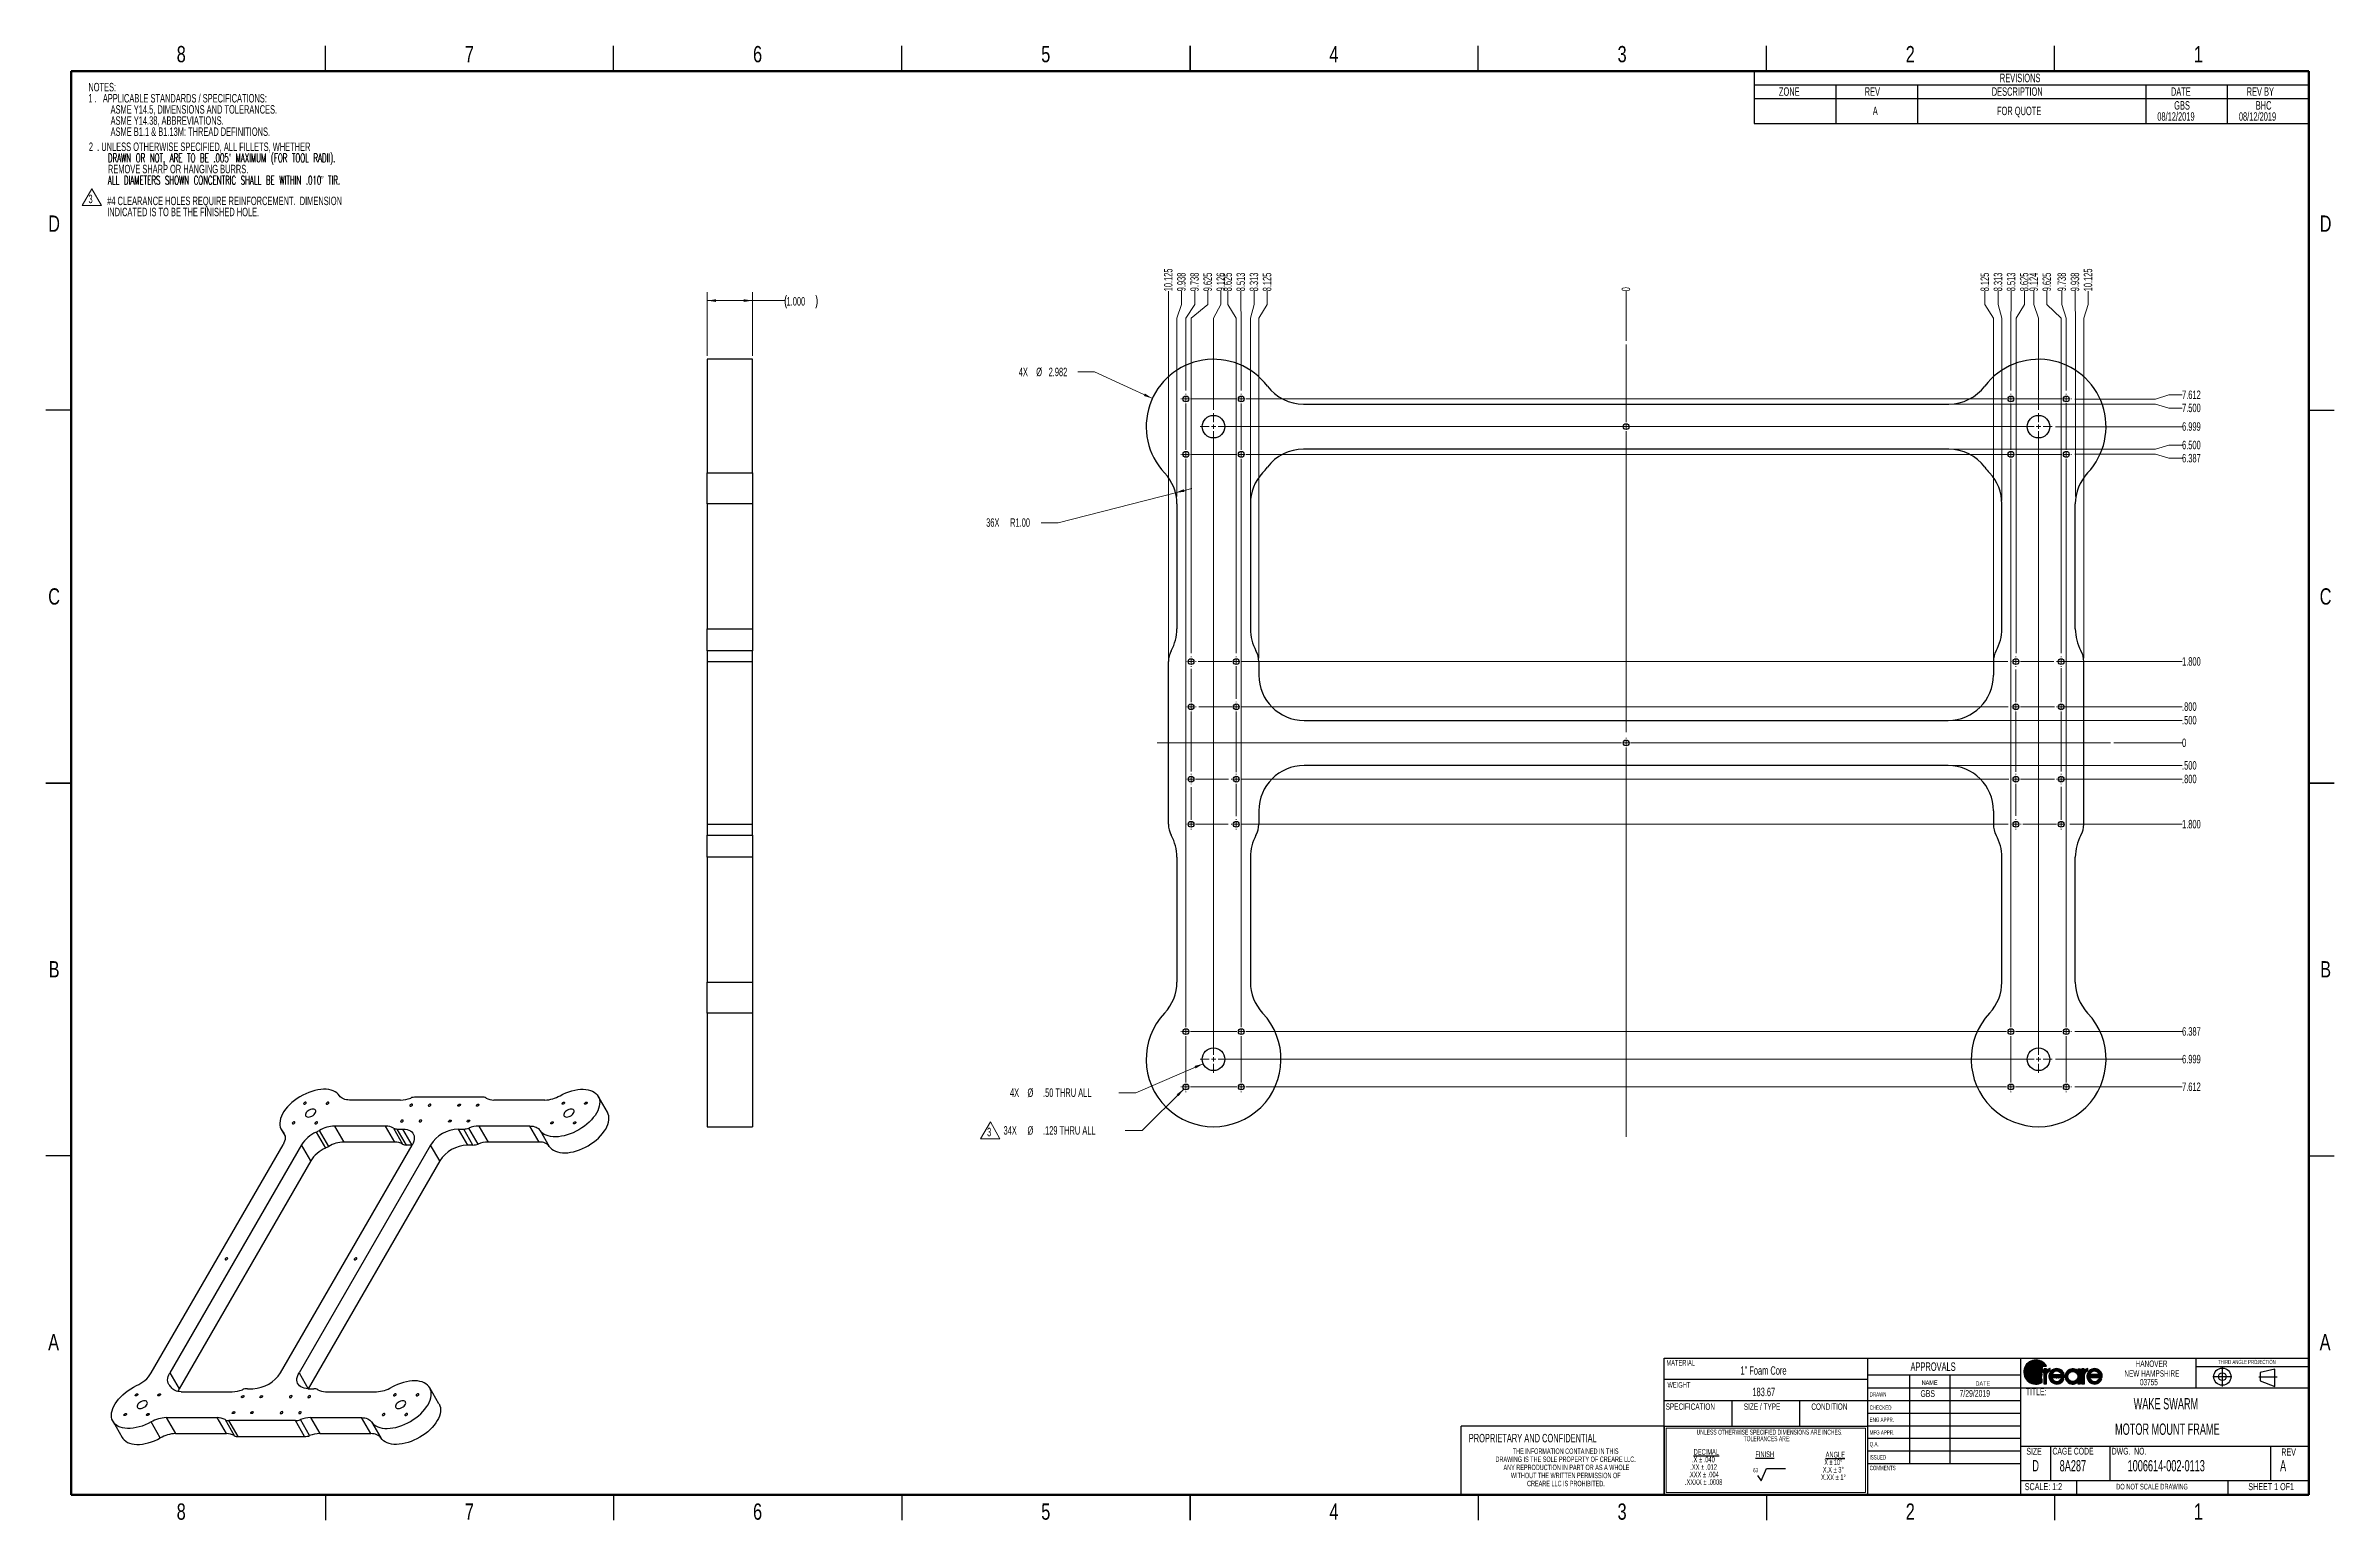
# Model space of a CAD drawing. Header units: inches. Extents: x 0.1 to 33.9, y 0.1 to 21.9.
import ezdxf

# ---------------------------------------------------------------- set-up
doc = ezdxf.new("R2010")
doc.units = ezdxf.units.IN
doc.header["$MEASUREMENT"] = 0
doc.layers.add('AM_VIS', color=179, linetype='Continuous', lineweight=35)
doc.layers.add('FORMAT', color=7, linetype='Continuous')
doc.layers.add('SLD-0', color=179, linetype='Continuous')
doc.styles.add('SLDTEXTSTYLE0', font='TXT', dxfattribs={"width": 0.605})
doc.styles.add('SLDTEXTSTYLE1', font='TXT', dxfattribs={"width": 0.605, "bigfont": 'bigfont'})
doc.styles.add('SLDTEXTSTYLE2', font='TXT', dxfattribs={"width": 0.575})
doc.styles.add('SLDTEXTSTYLE3', font='TXT', dxfattribs={"width": 0.75})
doc.dimstyles.new('SLDDIMSTYLE0', dxfattribs={"dimtxt": 0.125, "dimasz": 0.13, "dimexe": 0, "dimexo": 0.0625, "dimgap": 0.03125, "dimtad": 0, "dimtih": 1, "dimtoh": 1, "dimdec": 0, "dimlfac": 1.5, "dimrnd": 1e-09, "dimdsep": 46, "dimtxsty": 'SLDTEXTSTYLE0', "dimblk1": 'NONE', "dimblk2": 'NONE', "dimsah": 1, "dimcen": 0.09, "dimadec": 0, "dimazin": 2, "dimtfac": 1, "dimtdec": 0, "dimtofl": 0, "dimtmove": 0, "dimatfit": 3, "dimldrblk": 'NONE', "dimfxl": 1, "dimfrac": 2, "dimtolj": 1, "dimtzin": 12, "dimarcsym": 0})
doc.dimstyles.new('SLDDIMSTYLE1', dxfattribs={"dimtxt": 0.125, "dimasz": 0.13, "dimexe": 0, "dimexo": 0.0625, "dimgap": 0.03125, "dimtad": 0, "dimtih": 1, "dimtoh": 1, "dimdec": 3, "dimlfac": 1.5, "dimrnd": 1e-09, "dimzin": 4, "dimdsep": 46, "dimtxsty": 'SLDTEXTSTYLE0', "dimblk1": 'NONE', "dimblk2": 'NONE', "dimsah": 1, "dimcen": 0.09, "dimadec": 0, "dimazin": 1, "dimtfac": 1, "dimtdec": 3, "dimtofl": 0, "dimtmove": 0, "dimatfit": 3, "dimldrblk": 'NONE', "dimfxl": 1, "dimfrac": 2, "dimtolj": 1, "dimtzin": 12, "dimarcsym": 0})
doc.dimstyles.new('SLDDIMSTYLE2', dxfattribs={"dimtxt": 0.125, "dimasz": 0.13, "dimexe": 0, "dimexo": 0.0625, "dimgap": 0.03125, "dimtad": 0, "dimtih": 1, "dimtoh": 1, "dimdec": 3, "dimlfac": 1.5, "dimrnd": 1e-09, "dimzin": 12, "dimdsep": 46, "dimtxsty": 'SLDTEXTSTYLE0', "dimblk1": 'NONE', "dimblk2": 'NONE', "dimsah": 1, "dimcen": 0.09, "dimadec": 0, "dimazin": 3, "dimtfac": 1, "dimtdec": 3, "dimtofl": 0, "dimtmove": 0, "dimatfit": 3, "dimldrblk": 'NONE', "dimfxl": 1, "dimfrac": 2, "dimtolj": 1, "dimtzin": 12, "dimarcsym": 0})
doc.dimstyles.new('SLDDIMSTYLE3', dxfattribs={"dimtxt": 0.125, "dimasz": 0.13, "dimexe": 0, "dimexo": 0.0625, "dimgap": 0.03125, "dimtad": 0, "dimtih": 1, "dimtoh": 1, "dimdec": 3, "dimlfac": 1.5, "dimrnd": 1e-09, "dimzin": 12, "dimdsep": 46, "dimtxsty": 'SLDTEXTSTYLE0', "dimsah": 1, "dimcen": 0, "dimadec": 0, "dimazin": 3, "dimtfac": 1, "dimtdec": 3, "dimtofl": 0, "dimtmove": 0, "dimatfit": 3, "dimfxl": 1, "dimfrac": 2, "dimtolj": 1, "dimtzin": 12, "dimarcsym": 0})
doc.dimstyles.new('SLDDIMSTYLE4', dxfattribs={"dimtxt": 0.125, "dimasz": 0.13, "dimexe": 0, "dimexo": 0.0625, "dimgap": 0.03125, "dimtad": 0, "dimtih": 1, "dimtoh": 1, "dimlfac": 1.5, "dimrnd": 1e-09, "dimzin": 4, "dimdsep": 46, "dimtxsty": 'SLDTEXTSTYLE0', "dimsah": 1, "dimcen": 0, "dimadec": 0, "dimazin": 1, "dimtfac": 1, "dimtdec": 3, "dimtofl": 0, "dimtmove": 0, "dimatfit": 3, "dimfxl": 1, "dimfrac": 2, "dimtolj": 1, "dimtzin": 12, "dimarcsym": 0})
doc.dimstyles.new('SLDDIMSTYLE5', dxfattribs={"dimtxt": 0.125, "dimasz": 0.13, "dimexe": 0, "dimexo": 0.0625, "dimgap": 0.03125, "dimtad": 0, "dimtih": 1, "dimtoh": 1, "dimdec": 3, "dimlfac": 1.5, "dimrnd": 1e-09, "dimzin": 12, "dimdsep": 46, "dimtxsty": 'SLDTEXTSTYLE0', "dimsah": 1, "dimcen": 0, "dimadec": 0, "dimazin": 3, "dimtfac": 1, "dimtdec": 3, "dimtofl": 0, "dimtmove": 0, "dimatfit": 3, "dimfxl": 1, "dimfrac": 2, "dimtolj": 1, "dimtzin": 12, "dimarcsym": 0})
doc.dimstyles.new('SLDDIMSTYLE6', dxfattribs={"dimtxt": 0.125, "dimasz": 0.13, "dimexe": 0, "dimexo": 0.0625, "dimgap": 0.03125, "dimtad": 0, "dimtih": 1, "dimtoh": 1, "dimlfac": 1.5, "dimrnd": 1e-09, "dimzin": 4, "dimdsep": 46, "dimtxsty": 'SLDTEXTSTYLE0', "dimsah": 1, "dimcen": 0, "dimadec": 0, "dimazin": 1, "dimtfac": 1, "dimtofl": 0, "dimtmove": 1, "dimatfit": 3, "dimfxl": 1, "dimfrac": 2, "dimtolj": 1, "dimtzin": 12, "dimarcsym": 0})
doc.dimstyles.new('SLDDIMSTYLE7', dxfattribs={"dimtxt": 0.125, "dimasz": 0.13, "dimexe": 0, "dimexo": 0.0625, "dimgap": 0.03125, "dimtad": 0, "dimtih": 1, "dimtoh": 1, "dimdec": 3, "dimlfac": 1.5, "dimrnd": 1e-09, "dimzin": 4, "dimdsep": 46, "dimtxsty": 'SLDTEXTSTYLE0', "dimsah": 1, "dimcen": 0.09, "dimadec": 0, "dimazin": 1, "dimtfac": 1, "dimtdec": 3, "dimtofl": 0, "dimtmove": 0, "dimatfit": 3, "dimfxl": 1, "dimfrac": 2, "dimtolj": 1, "dimtzin": 12, "dimarcsym": 0})

msp = doc.modelspace()

# ---------------------------------------------------------------- texts
at = {"color": 3, "linetype": 'Continuous', "lineweight": 0}
for s, insert, char_height, attachment_point, style in [('8', (2.12258, 21.87259), 0.24, 2, 'SLDTEXTSTYLE3'), ('7', (6.37258, 21.87259), 0.24, 2, 'SLDTEXTSTYLE3'), ('6', (10.62258, 21.87259), 0.24, 2, 'SLDTEXTSTYLE3'), ('5', (14.87258, 21.87259), 0.24, 2, 'SLDTEXTSTYLE3'), ('4', (19.12258, 21.87259), 0.24, 2, 'SLDTEXTSTYLE3'), ('3', (23.37258, 21.87259), 0.24, 2, 'SLDTEXTSTYLE3'), ('2', (27.62258, 21.87259), 0.24, 2, 'SLDTEXTSTYLE3'), ('1', (31.87258, 21.87259), 0.24, 2, 'SLDTEXTSTYLE3'), ('D', (0.24725, 19.37259), 0.24, 2, 'SLDTEXTSTYLE3'), ('D', (33.74725, 19.37259), 0.24, 2, 'SLDTEXTSTYLE3'), ('C', (0.2475, 13.87259), 0.24, 2, 'SLDTEXTSTYLE3'), ('C', (33.7475, 13.87259), 0.24, 2, 'SLDTEXTSTYLE3'), ('B', (0.24817, 8.37259), 0.24, 2, 'SLDTEXTSTYLE3'), ('B', (33.74817, 8.37259), 0.24, 2, 'SLDTEXTSTYLE3'), ('A', (0.24042, 2.87259), 0.24, 2, 'SLDTEXTSTYLE3'), ('A', (33.74042, 2.87259), 0.24, 2, 'SLDTEXTSTYLE3'), ('MATERIAL', (24.02627, 2.48827), 0.083333, 1, 'SLDTEXTSTYLE0'), ('APPROVALS', (27.62608, 2.45359), 0.125, 1, 'SLDTEXTSTYLE0'), ('HANOVER', (31.18085, 2.48104), 0.09375, 2, 'SLDTEXTSTYLE0'), ('THIRD ANGLE PROJECTION', (32.16256, 2.49086), 0.0625, 1, 'SLDTEXTSTYLE0'), ('WEIGHT', (24.04193, 2.16275), 0.083333, 1, 'SLDTEXTSTYLE0'), ('GBS', (27.77285, 2.04417), 0.1, 1, 'SLDTEXTSTYLE0'), ('NAME', (27.79008, 2.18692), 0.065, 1, 'SLDTEXTSTYLE3'), ('7/29/2019', (28.34893, 2.04645), 0.1, 1, 'SLDTEXTSTYLE0'), ('DATE', (28.58399, 2.17411), 0.065, 1, 'SLDTEXTSTYLE3'), ('TITLE:', (29.32716, 2.06964), 0.1, 1, 'SLDTEXTSTYLE0'), ('NEW HAMPSHIRE', (31.18513, 2.33711), 0.09375, 2, 'SLDTEXTSTYLE0'), ('03755', (31.14166, 2.20957), 0.09375, 2, 'SLDTEXTSTYLE0'), ('SPECIFICATION', (24.0152, 1.84785), 0.09375, 1, 'SLDTEXTSTYLE0'), ('CHECKED', (27.02381, 1.81887), 0.065, 1, 'SLDTEXTSTYLE0'), ('DRAWN', (27.02384, 2.01341), 0.065, 1, 'SLDTEXTSTYLE0'), ('WAKE SWARM', (31.39299, 1.92683), 0.166667, 2, 'SLDTEXTSTYLE0'), ('PROPRIETARY AND CONFIDENTIAL', (21.11122, 1.39891), 0.125, 1, 'SLDTEXTSTYLE0'), ('ENG APPR.', (27.0239, 1.63969), 0.065, 1, 'SLDTEXTSTYLE0'), ('MFG APPR.', (27.02431, 1.45256), 0.065, 1, 'SLDTEXTSTYLE0'), ('MOTOR MOUNT FRAME', (31.41392, 1.55183), 0.1666667, 2, 'SLDTEXTSTYLE0'), ('ISSUED', (27.0216, 1.086), 0.065, 1, 'SLDTEXTSTYLE0'), ('Q.A.', (27.02475, 1.28067), 0.065, 1, 'SLDTEXTSTYLE0'), ('SIZE', (29.3352, 1.19269), 0.1, 1, 'SLDTEXTSTYLE0'), ('D', (29.47153, 1.01274), 0.16667, 2, 'SLDTEXTSTYLE0'), ('CAGE CODE', (29.71928, 1.1938), 0.1, 1, 'SLDTEXTSTYLE0'), ('8A287', (29.82578, 1.01274), 0.166667, 1, 'SLDTEXTSTYLE0'), ('DWG.  NO.', (30.59351, 1.1938), 0.1, 1, 'SLDTEXTSTYLE0'), ('1006614-002-0113', (30.82752, 1.01274), 0.1666667, 1, 'SLDTEXTSTYLE0'), ('A', (33.07648, 1.01274), 0.16667, 1, 'SLDTEXTSTYLE0'), ('REV', (33.20204, 1.18402), 0.104167, 2, 'SLDTEXTSTYLE0'), ('COMMENTS', (27.02348, 0.92865), 0.065, 1, 'SLDTEXTSTYLE0'), ('8', (2.12258, 0.37259), 0.24, 2, 'SLDTEXTSTYLE3'), ('7', (6.37258, 0.37259), 0.24, 2, 'SLDTEXTSTYLE3'), ('6', (10.62258, 0.37259), 0.24, 2, 'SLDTEXTSTYLE3'), ('5', (14.87258, 0.37259), 0.24, 2, 'SLDTEXTSTYLE3'), ('4', (19.12258, 0.37259), 0.24, 2, 'SLDTEXTSTYLE3'), ('3', (23.37258, 0.37259), 0.24, 2, 'SLDTEXTSTYLE3'), ('2', (27.62258, 0.37259), 0.24, 2, 'SLDTEXTSTYLE3'), ('DO NOT SCALE DRAWING', (31.18812, 0.66247), 0.0833333, 2, 'SLDTEXTSTYLE0'), ('1', (31.87258, 0.37259), 0.24, 2, 'SLDTEXTSTYLE3')]:
    msp.add_mtext(s, dxfattribs=dict(at, insert=insert, char_height=char_height, attachment_point=attachment_point, style=style))
at = {"layer": 'FORMAT', "style": 'SLDTEXTSTYLE0'}
for s, insert, char_height, attachment_point in [('1" Foam Core', (25.45769, 2.39637), 0.125, 2), ('183.67', (25.46217, 2.08046), 0.125, 2), ('SIZE / TYPE', (25.1681, 1.84785), 0.09375, 1), ('CONDITION', (26.16367, 1.84785), 0.09375, 1), ('SCALE: 1:2', (29.31133, 0.67315), 0.104167, 1), ('SHEET 1 OF1', (32.94492, 0.67315), 0.1041667, 2)]:
    msp.add_mtext(s, dxfattribs=dict(at, insert=insert, char_height=char_height, attachment_point=attachment_point))

# ---------------------------------------------------------------- blocks, each defined once
blk = doc.blocks.new('SW_NOTE_1')
at = {"layer": 'FORMAT', "color": 0, "char_height": 0.0833, "attachment_point": 2}
for s, insert, style in [('\\LANGLE', (0.237, 0.107), 'SLDTEXTSTYLE0'), ('X.XX ± 1°', (0.209, -0.226), 'SLDTEXTSTYLE0'), ('X.X ± 3°', (0.207, -0.115), 'SLDTEXTSTYLE0'), ('X ± 10°', (0.207, -0.004), 'SLDTEXTSTYLE2')]:
    blk.add_mtext(s, dxfattribs=dict(at, insert=insert, style=style))
blk = doc.blocks.new('SW_NOTE_2')
at = {"layer": 'FORMAT', "color": 0, "char_height": 0.07292, "attachment_point": 2, "style": 'SLDTEXTSTYLE0'}
for s, insert in [('UNLESS OTHERWISE SPECIFIED DIMENSIONS ARE INCHES.', (1.434, 0.094)), ('TOLERANCES ARE:', (1.397, -0.003))]:
    blk.add_mtext(s, dxfattribs=dict(at, insert=insert))
blk = doc.blocks.new('SW_NOTE_3')
at = {"layer": 'FORMAT', "color": 0, "attachment_point": 2, "style": 'SLDTEXTSTYLE0'}
for s, insert, char_height in [('\\L DECIMAL', (0.311, 0.107), 0.0833), ('.XXXX ± .0008', (0.284, -0.337), 0.08333), ('.XXX ± .004', (0.282, -0.226), 0.08333), ('.XX ± .012', (0.283, -0.115), 0.0833), ('.X ± .040', (0.28, -0.004), 0.0833)]:
    blk.add_mtext(s, dxfattribs=dict(at, insert=insert, char_height=char_height))
blk = doc.blocks.new('TOLERANCE BLOCK MEDIUM')
at = {"color": 7, "linetype": 'Continuous', "lineweight": 18}
for p, q in [((12.014, 1.47), (12.014, 0.522)), ((12.014, 1.47), (14.954, 1.47)), ((14.954, 1.47), (14.954, 0.522)), ((14.984, 0.492), (11.984, 0.492)), ((12.014, 0.522), (14.954, 0.522))]:
    blk.add_line(p, q, dxfattribs=at)
at = {"layer": 'FORMAT'}
for p, q in [((11.984, 1.5), (14.984, 1.5)), ((11.984, 1.5), (11.984, 0.492)), ((14.984, 1.5), (14.984, 0.492)), ((13.362, 0.771), (13.419, 0.694)), ((13.419, 0.694), (13.497, 0.875)), ((13.497, 0.875), (13.775, 0.875)), ((11.984, 0.492), (14.984, 0.492))]:
    blk.add_line(p, q, dxfattribs=at)
at = {"layer": 'FORMAT', "color": 7}
for name, p in [('SW_NOTE_2', (12.107, 1.355)), ('SW_NOTE_3', (12.285, 1.055)), ('SW_NOTE_1', (14.273, 1.015))]:
    blk.add_blockref(name, p, dxfattribs=at)
at = {"layer": 'FORMAT', "attachment_point": 1, "style": 'SLDTEXTSTYLE0'}
for s, insert, char_height in [('\\LFINISH', (13.332, 1.128), 0.0833), ('63', (13.299, 0.883), 0.0625)]:
    blk.add_mtext(s, dxfattribs=dict(at, insert=insert, char_height=char_height))
blk = doc.blocks.new('SW_NOTE_0')
at = {"layer": 'FORMAT', "color": 0, "char_height": 0.125, "attachment_point": 1}
for s, insert, style in [('2  . UNLESS OTHERWISE SPECIFIED, ALL FILLETS, WHETHER', (0, 0.161), 'SLDTEXTSTYLE0'), ('DRAWN OR NOT, ARE TO BE .005\\M+18168 MAXIMUM (FOR TOOL RADII).', (0.281, -0.003), 'SLDTEXTSTYLE1'), ('ALL DIAMETERS SHOWN CONCENTRIC SHALL BE WITHIN .010\\M+18168 TIR.', (0.281, -0.332), 'SLDTEXTSTYLE1'), ('REMOVE SHARP OR HANGING BURRS.', (0.281, -0.168), 'SLDTEXTSTYLE0')]:
    blk.add_mtext(s, dxfattribs=dict(at, insert=insert, style=style))
blk = doc.blocks.new('Note 2.1')
at = {"layer": 'FORMAT', "color": 7}
blk.add_blockref('SW_NOTE_0', (0.001, 0.656), dxfattribs=at)
blk = doc.blocks.new('SW_NOTE_4')
at = {"layer": 'FORMAT', "color": 0, "char_height": 0.125, "attachment_point": 1, "style": 'SLDTEXTSTYLE0'}
for s, insert in [('NOTES:', (0, 0.161)), ('1 .   APPLICABLE STANDARDS / SPECIFICATIONS:', (0, -0.003)), ('ASME Y14.5, DIMENSIONS AND TOLERANCES.', (0.328, -0.168)), ('ASME Y14.38, ABBREVIATIONS.', (0.328, -0.332)), ('ASME B1.1 & B1.13M: THREAD DEFINITIONS.', (0.328, -0.496))]:
    blk.add_mtext(s, dxfattribs=dict(at, insert=insert))
blk = doc.blocks.new('Note 1.1')
at = {"layer": 'FORMAT', "color": 7}
blk.add_blockref('SW_NOTE_4', (0.382, -0.482), dxfattribs=at)
blk = doc.blocks.new('SW_NOTE_5')
at = {"color": 0, "linetype": 'Continuous', "lineweight": 0}
for p, q in [((-0.095, 0), (0.048, 0.247)), ((0.19, 0), (-0.095, 0)), ((0.048, 0.247), (0.19, 0))]:
    blk.add_line(p, q, dxfattribs=at)
at = {"color": 0, "linetype": 'Continuous', "lineweight": 0, "insert": (0, 0.161), "char_height": 0.125, "attachment_point": 1, "style": 'SLDTEXTSTYLE0'}
blk.add_mtext('3', dxfattribs=at)
blk = doc.blocks.new('SW_NOTE_6')
at = {"color": 0, "linetype": 'Continuous', "lineweight": 0, "char_height": 0.125, "attachment_point": 1, "style": 'SLDTEXTSTYLE0'}
for s, insert in [('#4 CLEARANCE HOLES REQUIRE REINFORCEMENT.  DIMENSION', (0, 0.161)), ('INDICATED IS TO BE THE FINISHED HOLE.', (0, -0.003))]:
    blk.add_mtext(s, dxfattribs=dict(at, insert=insert))
blk = doc.blocks.new('SW_NOTE_7')
at = {"color": 0, "linetype": 'Continuous', "lineweight": 0}
for p, q in [((-0.095, 0), (0.048, 0.247)), ((0.19, 0), (-0.095, 0)), ((0.048, 0.247), (0.19, 0))]:
    blk.add_line(p, q, dxfattribs=at)
at = {"color": 0, "linetype": 'Continuous', "lineweight": 0, "insert": (0, 0.161), "char_height": 0.125, "attachment_point": 1, "style": 'SLDTEXTSTYLE0'}
blk.add_mtext('3', dxfattribs=at)
blk = doc.blocks.new('SW_NOTE_8')
at = {"color": 0, "linetype": 'Continuous', "lineweight": 0, "char_height": 0.08, "attachment_point": 2, "style": 'SLDTEXTSTYLE0'}
for s, insert in [('THE INFORMATION CONTAINED IN THIS', (1.034, 0.103)), ('DRAWING IS THE SOLE PROPERTY OF CREARE LLC.', (1.033, -0.016)), ('ANY REPRODUCTION IN PART OR AS A WHOLE', (1.045, -0.136)), ('WITHOUT THE WRITTEN PERMISSION OF', (1.035, -0.255)), ('CREARE LLC IS PROHIBITED.', (1.038, -0.374))]:
    blk.add_mtext(s, dxfattribs=dict(at, insert=insert))
blk = doc.blocks.new('SW_TABLEANNOTATION_0')
at = {"layer": 'FORMAT', "color": 0}
for p, q in [((0, 0), (0, -0.77)), ((8.177, 0), (0, 0)), ((8.177, -0.77), (8.177, 0)), ((0, -0.201), (8.177, -0.201)), ((1.203, -0.201), (1.203, -0.77)), ((2.406, -0.201), (2.406, -0.77)), ((5.772, -0.201), (5.772, -0.77)), ((6.975, -0.201), (6.975, -0.77)), ((0, -0.402), (8.177, -0.402)), ((0, -0.77), (8.177, -0.77))]:
    blk.add_line(p, q, dxfattribs=at)
at = {"layer": 'FORMAT', "color": 0, "char_height": 0.125, "attachment_point": 1, "style": 'SLDTEXTSTYLE0'}
for s, insert in [('ZONE', (0.363, -0.237)), ('REV', (1.628, -0.237)), ('DESCRIPTION', (3.502, -0.237)), ('REVISIONS', (3.621, -0.036)), ('DATE', (6.144, -0.237)), ('REV BY', (7.261, -0.237)), ('A', (1.747, -0.522)), ('FOR QUOTE', (3.579, -0.522)), ('08/12/2019', (5.943, -0.605)), ('GBS', (6.192, -0.441)), ('08/12/2019', (7.146, -0.605)), ('BHC', (7.395, -0.441))]:
    blk.add_mtext(s, dxfattribs=dict(at, insert=insert))
blk = doc.blocks.new('_D')
at = {"color": 3, "linetype": 'Continuous', "lineweight": 18}
blk.add_line((30.624, 11.591), (31.631, 11.591), dxfattribs=at)
at = {"color": 3, "linetype": 'Continuous', "lineweight": 18, "insert": (31.631, 11.656), "char_height": 0.125, "attachment_point": 1, "style": 'SLDTEXTSTYLE0'}
blk.add_mtext('0', dxfattribs=at)
blk = doc.blocks.new('_NONE')
blk = doc.blocks.new('_D_1')
at = {"color": 3, "linetype": 'Continuous', "lineweight": 18}
blk.add_line((28.232, 11.258), (31.631, 11.258), dxfattribs=at)
at = {"color": 3, "linetype": 'Continuous', "lineweight": 18, "insert": (31.631, 11.323), "char_height": 0.125, "attachment_point": 1, "style": 'SLDTEXTSTYLE0'}
blk.add_mtext('.500', dxfattribs=at)
blk = doc.blocks.new('_D_2')
at = {"color": 3, "linetype": 'Continuous', "lineweight": 18}
blk.add_line((29.8, 11.058), (31.631, 11.058), dxfattribs=at)
at = {"color": 3, "linetype": 'Continuous', "lineweight": 18, "insert": (31.631, 11.123), "char_height": 0.125, "attachment_point": 1, "style": 'SLDTEXTSTYLE0'}
blk.add_mtext('.800', dxfattribs=at)
blk = doc.blocks.new('_D_3')
at = {"color": 3, "linetype": 'Continuous', "lineweight": 18}
blk.add_line((29.974, 10.391), (31.631, 10.391), dxfattribs=at)
at = {"color": 3, "linetype": 'Continuous', "lineweight": 18, "insert": (31.631, 10.456), "char_height": 0.125, "attachment_point": 1, "style": 'SLDTEXTSTYLE0'}
blk.add_mtext('1.800', dxfattribs=at)
blk = doc.blocks.new('_D_4')
at = {"color": 3, "linetype": 'Continuous', "lineweight": 18}
blk.add_line((30.05, 7.333), (31.631, 7.333), dxfattribs=at)
at = {"color": 3, "linetype": 'Continuous', "lineweight": 18, "insert": (31.631, 7.398), "char_height": 0.125, "attachment_point": 1, "style": 'SLDTEXTSTYLE0'}
blk.add_mtext('6.387', dxfattribs=at)
blk = doc.blocks.new('_D_5')
at = {"color": 3, "linetype": 'Continuous', "lineweight": 18}
blk.add_line((29.764, 6.925), (31.631, 6.925), dxfattribs=at)
at = {"color": 3, "linetype": 'Continuous', "lineweight": 18, "insert": (31.631, 6.99), "char_height": 0.125, "attachment_point": 1, "style": 'SLDTEXTSTYLE0'}
blk.add_mtext('6.999', dxfattribs=at)
blk = doc.blocks.new('_D_6')
at = {"color": 3, "linetype": 'Continuous', "lineweight": 18}
blk.add_line((30.05, 6.517), (31.631, 6.517), dxfattribs=at)
at = {"color": 3, "linetype": 'Continuous', "lineweight": 18, "insert": (31.631, 6.582), "char_height": 0.125, "attachment_point": 1, "style": 'SLDTEXTSTYLE0'}
blk.add_mtext('7.612', dxfattribs=at)
blk = doc.blocks.new('_D_7')
at = {"color": 3, "linetype": 'Continuous', "lineweight": 18}
blk.add_line((28.232, 11.924), (31.631, 11.924), dxfattribs=at)
at = {"color": 3, "linetype": 'Continuous', "lineweight": 18, "insert": (31.631, 11.99), "char_height": 0.125, "attachment_point": 1, "style": 'SLDTEXTSTYLE0'}
blk.add_mtext('.500', dxfattribs=at)
blk = doc.blocks.new('_D_8')
at = {"color": 3, "linetype": 'Continuous', "lineweight": 18}
blk.add_line((29.802, 12.124), (31.631, 12.124), dxfattribs=at)
at = {"color": 3, "linetype": 'Continuous', "lineweight": 18, "insert": (31.631, 12.19), "char_height": 0.125, "attachment_point": 1, "style": 'SLDTEXTSTYLE0'}
blk.add_mtext('.800', dxfattribs=at)
blk = doc.blocks.new('_D_9')
at = {"color": 3, "linetype": 'Continuous', "lineweight": 18}
blk.add_line((29.789, 12.791), (31.631, 12.791), dxfattribs=at)
at = {"color": 3, "linetype": 'Continuous', "lineweight": 18, "insert": (31.631, 12.856), "char_height": 0.125, "attachment_point": 1, "style": 'SLDTEXTSTYLE0'}
blk.add_mtext('1.800', dxfattribs=at)
blk = doc.blocks.new('_D_10')
at = {"color": 3, "linetype": 'Continuous', "lineweight": 18}
for p, q in [((31.237, 15.849), (30.05, 15.849)), ((31.434, 15.79), (31.237, 15.849)), ((31.434, 15.79), (31.631, 15.79))]:
    blk.add_line(p, q, dxfattribs=at)
at = {"color": 3, "linetype": 'Continuous', "lineweight": 18, "insert": (31.631, 15.855), "char_height": 0.125, "attachment_point": 1, "style": 'SLDTEXTSTYLE0'}
blk.add_mtext('6.387', dxfattribs=at)
blk = doc.blocks.new('_D_11')
at = {"color": 3, "linetype": 'Continuous', "lineweight": 18}
for p, q in [((31.237, 15.924), (28.239, 15.924)), ((31.434, 15.983), (31.237, 15.924)), ((31.434, 15.983), (31.631, 15.983))]:
    blk.add_line(p, q, dxfattribs=at)
at = {"color": 3, "linetype": 'Continuous', "lineweight": 18, "insert": (31.631, 16.049), "char_height": 0.125, "attachment_point": 1, "style": 'SLDTEXTSTYLE0'}
blk.add_mtext('6.500', dxfattribs=at)
blk = doc.blocks.new('_D_12')
at = {"color": 3, "linetype": 'Continuous', "lineweight": 18}
blk.add_line((29.764, 16.257), (31.631, 16.257), dxfattribs=at)
at = {"color": 3, "linetype": 'Continuous', "lineweight": 18, "insert": (31.631, 16.322), "char_height": 0.125, "attachment_point": 1, "style": 'SLDTEXTSTYLE0'}
blk.add_mtext('6.999', dxfattribs=at)
blk = doc.blocks.new('_D_13')
at = {"color": 3, "linetype": 'Continuous', "lineweight": 18}
for p, q in [((31.237, 16.591), (28.24, 16.591)), ((31.434, 16.531), (31.237, 16.591)), ((31.434, 16.531), (31.631, 16.531))]:
    blk.add_line(p, q, dxfattribs=at)
at = {"color": 3, "linetype": 'Continuous', "lineweight": 18, "insert": (31.631, 16.597), "char_height": 0.125, "attachment_point": 1, "style": 'SLDTEXTSTYLE0'}
blk.add_mtext('7.500', dxfattribs=at)
blk = doc.blocks.new('_D_14')
at = {"color": 3, "linetype": 'Continuous', "lineweight": 18}
for p, q in [((31.237, 16.665), (30.05, 16.665)), ((31.434, 16.725), (31.237, 16.665)), ((31.434, 16.725), (31.631, 16.725))]:
    blk.add_line(p, q, dxfattribs=at)
at = {"color": 3, "linetype": 'Continuous', "lineweight": 18, "insert": (31.631, 16.79), "char_height": 0.125, "attachment_point": 1, "style": 'SLDTEXTSTYLE0'}
blk.add_mtext('7.612', dxfattribs=at)
blk = doc.blocks.new('_D_15')
at = {"color": 3, "linetype": 'Continuous', "lineweight": 18}
blk.add_line((23.432, 17.522), (23.432, 18.254), dxfattribs=at)
at = {"color": 3, "linetype": 'Continuous', "lineweight": 18, "insert": (23.366, 18.254), "char_height": 0.125, "attachment_point": 1, "rotation": 90, "style": 'SLDTEXTSTYLE0'}
blk.add_mtext('0', dxfattribs=at)
blk = doc.blocks.new('_D_16')
at = {"color": 3, "linetype": 'Continuous', "lineweight": 18}
for p, q in [((18.139, 18.057), (18.139, 18.254)), ((18.139, 18.057), (18.015, 17.86)), ((18.015, 17.86), (18.015, 12.841))]:
    blk.add_line(p, q, dxfattribs=at)
at = {"color": 3, "linetype": 'Continuous', "lineweight": 18, "insert": (18.074, 18.254), "char_height": 0.125, "attachment_point": 1, "rotation": 90, "style": 'SLDTEXTSTYLE0'}
blk.add_mtext('8.125', dxfattribs=at)
blk = doc.blocks.new('_D_17')
at = {"color": 3, "linetype": 'Continuous', "lineweight": 18}
for p, q in [((17.945, 18.057), (17.945, 18.254)), ((17.945, 18.057), (17.89, 17.86)), ((17.89, 17.86), (17.89, 15.168))]:
    blk.add_line(p, q, dxfattribs=at)
at = {"color": 3, "linetype": 'Continuous', "lineweight": 18, "insert": (17.88, 18.254), "char_height": 0.125, "attachment_point": 1, "rotation": 90, "style": 'SLDTEXTSTYLE0'}
blk.add_mtext('8.313', dxfattribs=at)
blk = doc.blocks.new('_D_18')
at = {"color": 3, "linetype": 'Continuous', "lineweight": 18}
for p, q in [((17.751, 18.057), (17.751, 18.254)), ((17.751, 18.057), (17.756, 17.86)), ((17.756, 17.86), (17.756, 16.792))]:
    blk.add_line(p, q, dxfattribs=at)
at = {"color": 3, "linetype": 'Continuous', "lineweight": 18, "insert": (17.686, 18.254), "char_height": 0.125, "attachment_point": 1, "rotation": 90, "style": 'SLDTEXTSTYLE0'}
blk.add_mtext('8.513', dxfattribs=at)
blk = doc.blocks.new('_D_19')
at = {"color": 3, "linetype": 'Continuous', "lineweight": 18}
for p, q in [((17.558, 18.057), (17.558, 18.254)), ((17.558, 18.057), (17.682, 17.86)), ((17.682, 17.86), (17.682, 12.917))]:
    blk.add_line(p, q, dxfattribs=at)
at = {"color": 3, "linetype": 'Continuous', "lineweight": 18, "insert": (17.492, 18.254), "char_height": 0.125, "attachment_point": 1, "rotation": 90, "style": 'SLDTEXTSTYLE0'}
blk.add_mtext('8.625', dxfattribs=at)
blk = doc.blocks.new('_D_20')
at = {"color": 3, "linetype": 'Continuous', "lineweight": 18}
for p, q in [((17.457, 18.057), (17.457, 18.254)), ((17.457, 18.057), (17.348, 17.86)), ((17.348, 17.86), (17.348, 16.507))]:
    blk.add_line(p, q, dxfattribs=at)
at = {"color": 3, "linetype": 'Continuous', "lineweight": 18, "insert": (17.391, 18.254), "char_height": 0.125, "attachment_point": 1, "rotation": 90, "style": 'SLDTEXTSTYLE0'}
blk.add_mtext('9.126', dxfattribs=at)
blk = doc.blocks.new('_D_21')
at = {"color": 3, "linetype": 'Continuous', "lineweight": 18}
for p, q in [((17.263, 18.057), (17.263, 18.254)), ((17.263, 18.057), (17.015, 17.86)), ((17.015, 17.86), (17.015, 12.917))]:
    blk.add_line(p, q, dxfattribs=at)
at = {"color": 3, "linetype": 'Continuous', "lineweight": 18, "insert": (17.198, 18.254), "char_height": 0.125, "attachment_point": 1, "rotation": 90, "style": 'SLDTEXTSTYLE0'}
blk.add_mtext('9.625', dxfattribs=at)
blk = doc.blocks.new('_D_22')
at = {"color": 3, "linetype": 'Continuous', "lineweight": 18}
for p, q in [((17.069, 18.057), (17.069, 18.254)), ((17.069, 18.057), (16.94, 17.86)), ((16.94, 17.86), (16.94, 16.792))]:
    blk.add_line(p, q, dxfattribs=at)
at = {"color": 3, "linetype": 'Continuous', "lineweight": 18, "insert": (17.004, 18.254), "char_height": 0.125, "attachment_point": 1, "rotation": 90, "style": 'SLDTEXTSTYLE0'}
blk.add_mtext('9.738', dxfattribs=at)
blk = doc.blocks.new('_D_23')
at = {"color": 3, "linetype": 'Continuous', "lineweight": 18}
for p, q in [((16.875, 18.057), (16.875, 18.254)), ((16.875, 18.057), (16.807, 17.86)), ((16.807, 17.86), (16.807, 15.227))]:
    blk.add_line(p, q, dxfattribs=at)
at = {"color": 3, "linetype": 'Continuous', "lineweight": 18, "insert": (16.81, 18.254), "char_height": 0.125, "attachment_point": 1, "rotation": 90, "style": 'SLDTEXTSTYLE0'}
blk.add_mtext('9.938', dxfattribs=at)
blk = doc.blocks.new('_D_24')
at = {"color": 3, "linetype": 'Continuous', "lineweight": 18}
blk.add_line((16.682, 12.841), (16.682, 18.254), dxfattribs=at)
at = {"color": 3, "linetype": 'Continuous', "lineweight": 18, "insert": (16.616, 18.254), "char_height": 0.125, "attachment_point": 1, "rotation": 90, "style": 'SLDTEXTSTYLE0'}
blk.add_mtext('10.125', dxfattribs=at)
blk = doc.blocks.new('_D_25')
at = {"color": 3, "linetype": 'Continuous', "lineweight": 18}
for p, q in [((28.724, 18.057), (28.724, 18.254)), ((28.724, 18.057), (28.848, 17.86)), ((28.848, 17.86), (28.848, 12.841))]:
    blk.add_line(p, q, dxfattribs=at)
at = {"color": 3, "linetype": 'Continuous', "lineweight": 18, "insert": (28.659, 18.254), "char_height": 0.125, "attachment_point": 1, "rotation": 90, "style": 'SLDTEXTSTYLE0'}
blk.add_mtext('8.125', dxfattribs=at)
blk = doc.blocks.new('_D_26')
at = {"color": 3, "linetype": 'Continuous', "lineweight": 18}
for p, q in [((28.918, 18.057), (28.918, 18.254)), ((28.918, 18.057), (28.973, 17.86)), ((28.973, 17.86), (28.973, 15.168))]:
    blk.add_line(p, q, dxfattribs=at)
at = {"color": 3, "linetype": 'Continuous', "lineweight": 18, "insert": (28.853, 18.254), "char_height": 0.125, "attachment_point": 1, "rotation": 90, "style": 'SLDTEXTSTYLE0'}
blk.add_mtext('8.313', dxfattribs=at)
blk = doc.blocks.new('_D_27')
at = {"color": 3, "linetype": 'Continuous', "lineweight": 18}
for p, q in [((29.112, 18.057), (29.112, 18.254)), ((29.112, 18.057), (29.107, 17.86)), ((29.107, 17.86), (29.107, 16.792))]:
    blk.add_line(p, q, dxfattribs=at)
at = {"color": 3, "linetype": 'Continuous', "lineweight": 18, "insert": (29.047, 18.254), "char_height": 0.125, "attachment_point": 1, "rotation": 90, "style": 'SLDTEXTSTYLE0'}
blk.add_mtext('8.513', dxfattribs=at)
blk = doc.blocks.new('_D_28')
at = {"color": 3, "linetype": 'Continuous', "lineweight": 18}
for p, q in [((29.306, 18.057), (29.306, 18.254)), ((29.306, 18.057), (29.182, 17.86)), ((29.182, 17.86), (29.182, 12.917))]:
    blk.add_line(p, q, dxfattribs=at)
at = {"color": 3, "linetype": 'Continuous', "lineweight": 18, "insert": (29.24, 18.254), "char_height": 0.125, "attachment_point": 1, "rotation": 90, "style": 'SLDTEXTSTYLE0'}
blk.add_mtext('8.625', dxfattribs=at)
blk = doc.blocks.new('_D_29')
at = {"color": 3, "linetype": 'Continuous', "lineweight": 18}
for p, q in [((29.444, 18.057), (29.444, 18.254)), ((29.444, 18.057), (29.514, 17.86)), ((29.514, 17.86), (29.514, 16.507))]:
    blk.add_line(p, q, dxfattribs=at)
at = {"color": 3, "linetype": 'Continuous', "lineweight": 18, "insert": (29.379, 18.254), "char_height": 0.125, "attachment_point": 1, "rotation": 90, "style": 'SLDTEXTSTYLE0'}
blk.add_mtext('9.124', dxfattribs=at)
blk = doc.blocks.new('_D_30')
at = {"color": 3, "linetype": 'Continuous', "lineweight": 18}
for p, q in [((29.638, 18.057), (29.638, 18.254)), ((29.638, 18.057), (29.848, 17.86)), ((29.848, 17.86), (29.848, 12.917))]:
    blk.add_line(p, q, dxfattribs=at)
at = {"color": 3, "linetype": 'Continuous', "lineweight": 18, "insert": (29.573, 18.254), "char_height": 0.125, "attachment_point": 1, "rotation": 90, "style": 'SLDTEXTSTYLE0'}
blk.add_mtext('9.625', dxfattribs=at)
blk = doc.blocks.new('_D_31')
at = {"color": 3, "linetype": 'Continuous', "lineweight": 18}
for p, q in [((29.859, 18.057), (29.859, 18.254)), ((29.859, 18.057), (29.924, 17.86)), ((29.924, 17.86), (29.924, 16.792))]:
    blk.add_line(p, q, dxfattribs=at)
at = {"color": 3, "linetype": 'Continuous', "lineweight": 18, "insert": (29.794, 18.254), "char_height": 0.125, "attachment_point": 1, "rotation": 90, "style": 'SLDTEXTSTYLE0'}
blk.add_mtext('9.738', dxfattribs=at)
blk = doc.blocks.new('_D_32')
at = {"color": 3, "linetype": 'Continuous', "lineweight": 18}
for p, q in [((30.053, 18.057), (30.053, 18.254)), ((30.053, 18.057), (30.057, 17.86)), ((30.057, 17.86), (30.057, 15.227))]:
    blk.add_line(p, q, dxfattribs=at)
at = {"color": 3, "linetype": 'Continuous', "lineweight": 18, "insert": (29.988, 18.254), "char_height": 0.125, "attachment_point": 1, "rotation": 90, "style": 'SLDTEXTSTYLE0'}
blk.add_mtext('9.938', dxfattribs=at)
blk = doc.blocks.new('_D_33')
at = {"color": 3, "linetype": 'Continuous', "lineweight": 18}
for p, q in [((30.246, 18.057), (30.246, 18.254)), ((30.246, 18.057), (30.182, 17.86)), ((30.182, 17.86), (30.182, 12.841))]:
    blk.add_line(p, q, dxfattribs=at)
at = {"color": 3, "linetype": 'Continuous', "lineweight": 18, "insert": (30.181, 18.254), "char_height": 0.125, "attachment_point": 1, "rotation": 90, "style": 'SLDTEXTSTYLE0'}
blk.add_mtext('10.125', dxfattribs=at)
blk = doc.blocks.new('_D_34')
at = {"color": 3, "linetype": 'Continuous', "lineweight": 18}
for p, q in [((16.909, 6.486), (16.295, 5.872)), ((16.295, 5.872), (16.045, 5.872))]:
    blk.add_line(p, q, dxfattribs=at)
blk.add_solid([(16.909, 6.486), (16.803, 6.408), (16.832, 6.38)], dxfattribs=at)
at = {"color": 3, "linetype": 'Continuous', "lineweight": 18, "char_height": 0.125, "attachment_point": 1, "style": 'SLDTEXTSTYLE0'}
for s, insert in [('34X', (14.25, 5.938)), ('%%c', (14.603, 5.937)), ('.129 THRU ALL', (14.832, 5.938))]:
    blk.add_mtext(s, dxfattribs=dict(at, insert=insert))
blk = doc.blocks.new('_D_35')
at = {"color": 3, "linetype": 'Continuous', "lineweight": 18}
for p, q in [((17.195, 6.859), (16.2, 6.43)), ((16.2, 6.43), (15.95, 6.43))]:
    blk.add_line(p, q, dxfattribs=at)
blk.add_solid([(17.195, 6.859), (17.067, 6.826), (17.083, 6.789)], dxfattribs=at)
at = {"color": 3, "linetype": 'Continuous', "lineweight": 18, "char_height": 0.125, "attachment_point": 1, "style": 'SLDTEXTSTYLE0'}
for s, insert in [('4X', (14.345, 6.495)), ('%%c', (14.603, 6.495)), ('.50 THRU ALL', (14.832, 6.495))]:
    blk.add_mtext(s, dxfattribs=dict(at, insert=insert))
blk = doc.blocks.new('_D_36')
at = {"color": 3, "linetype": 'Continuous', "lineweight": 18}
for p, q in [((15.594, 17.066), (15.344, 17.066)), ((16.445, 16.674), (15.594, 17.066))]:
    blk.add_line(p, q, dxfattribs=at)
blk.add_solid([(16.445, 16.674), (16.336, 16.746), (16.319, 16.71)], dxfattribs=at)
at = {"color": 3, "linetype": 'Continuous', "lineweight": 18, "char_height": 0.125, "attachment_point": 1, "style": 'SLDTEXTSTYLE0'}
for s, insert in [('4X', (14.475, 17.127)), ('%%c', (14.732, 17.127)), ('2.982', (14.915, 17.127))]:
    blk.add_mtext(s, dxfattribs=dict(at, insert=insert))
blk = doc.blocks.new('_D_37')
at = {"color": 3, "linetype": 'Continuous', "lineweight": 18}
for p, q in [((16.786, 15.283), (15.055, 14.839)), ((16.786, 15.283), (17.028, 15.345)), ((15.055, 14.839), (14.805, 14.839))]:
    blk.add_line(p, q, dxfattribs=at)
blk.add_solid([(16.786, 15.283), (16.917, 15.296), (16.907, 15.334)], dxfattribs=at)
at = {"color": 3, "linetype": 'Continuous', "lineweight": 18, "char_height": 0.125, "attachment_point": 1, "style": 'SLDTEXTSTYLE0'}
for s, insert in [('36X', (13.994, 14.905)), ('R1.00', (14.347, 14.905))]:
    blk.add_mtext(s, dxfattribs=dict(at, insert=insert))
blk = doc.blocks.new('SW_CENTERMARKSYMBOL_0')
at = {"color": 0, "linetype": 'Continuous', "lineweight": 0}
for p, q in [((0, 0.067), (0, 9.169)), ((-0.067, 0), (-11.988, 0)), ((0, 0), (-0.033, 0)), ((0, 0), (0, 0.033)), ((0, 0), (0, -0.033)), ((0, 0), (0.033, 0)), ((0.067, 0), (0.2, 0)), ((0, -0.067), (0, -0.2))]:
    blk.add_line(p, q, dxfattribs=at)
blk = doc.blocks.new('SW_CENTERMARKSYMBOL_1')
at = {"color": 0, "linetype": 'Continuous', "lineweight": 0}
for p, q in [((-0.067, 0), (-0.2, 0)), ((0, 0), (-0.033, 0)), ((0, 0.067), (0, 0.2)), ((0, 0), (0, 0.033)), ((0, 0), (0, -0.033)), ((0, 0), (0.033, 0)), ((0.067, 0), (0.2, 0)), ((0, -0.067), (0, -0.2))]:
    blk.add_line(p, q, dxfattribs=at)
blk = doc.blocks.new('SW_CENTERMARKSYMBOL_2')
at = {"color": 0, "linetype": 'Continuous', "lineweight": 0}
for p, q in [((-0.067, 0), (-0.2, 0)), ((0, 0), (-0.033, 0)), ((0, 0.067), (0, 0.2)), ((0, 0), (0, 0.033)), ((0, 0), (0, -0.033)), ((0, 0), (0.033, 0)), ((0.067, 0), (12.036, 0)), ((0, -0.067), (0, -9.162))]:
    blk.add_line(p, q, dxfattribs=at)
blk = doc.blocks.new('SW_CENTERMARKSYMBOL_3')
at = {"color": 0, "linetype": 'Continuous', "lineweight": 0}
for p, q in [((-0.067, 0), (-0.2, 0)), ((0, 0), (-0.033, 0)), ((0, 0.067), (0, 0.2)), ((0, 0), (0, 0.033)), ((0, 0), (0, -0.033)), ((0, 0), (0.033, 0)), ((0.067, 0), (0.2, 0)), ((0, -0.067), (0, -0.2))]:
    blk.add_line(p, q, dxfattribs=at)
blk = doc.blocks.new('SW_CENTERMARKSYMBOL_4')
at = {"color": 0, "linetype": 'Continuous', "lineweight": 0}
for p, q in [((-0.067, 0), (-0.076, 0)), ((0, 0), (-0.033, 0)), ((0, 0.067), (0, 0.076)), ((0, 0), (0, 0.033)), ((0, 0), (0, -0.033)), ((0, 0), (0.033, 0)), ((0.067, 0), (0.076, 0)), ((0, -0.067), (0, -0.076))]:
    blk.add_line(p, q, dxfattribs=at)
blk = doc.blocks.new('SW_CENTERMARKSYMBOL_5')
at = {"color": 0, "linetype": 'Continuous', "lineweight": 0}
for p, q in [((-0.067, 0), (-0.746, 0)), ((0, 0), (-0.033, 0)), ((0, 0.067), (0, 0.076)), ((0, 0), (0, 0.033)), ((0, 0), (0, -0.033)), ((0, 0), (0.033, 0)), ((0.067, 0), (0.076, 0)), ((0, -0.067), (0, -0.747))]:
    blk.add_line(p, q, dxfattribs=at)
blk = doc.blocks.new('SW_CENTERMARKSYMBOL_6')
at = {"color": 0, "linetype": 'Continuous', "lineweight": 0}
for p, q in [((-0.067, 0), (-0.076, 0)), ((0, 0), (-0.033, 0)), ((0, 0.067), (0, 0.076)), ((0, 0), (0, 0.033)), ((0, 0), (0, -0.033)), ((0, 0), (0.033, 0)), ((0.067, 0), (0.076, 0)), ((0, -0.067), (0, -0.076))]:
    blk.add_line(p, q, dxfattribs=at)
blk = doc.blocks.new('SW_CENTERMARKSYMBOL_7')
at = {"color": 0, "linetype": 'Continuous', "lineweight": 0}
for p, q in [((0, 0.067), (0, 0.747)), ((-0.067, 0), (-0.076, 0)), ((0, 0), (-0.033, 0)), ((0, 0), (0, 0.033)), ((0, 0), (0, -0.033)), ((0, 0), (0.033, 0)), ((0.067, 0), (0.746, 0)), ((0, -0.067), (0, -0.076))]:
    blk.add_line(p, q, dxfattribs=at)
blk = doc.blocks.new('SW_CENTERMARKSYMBOL_8')
at = {"color": 0, "linetype": 'Continuous', "lineweight": 0}
for p, q in [((-0.067, 0), (-0.076, 0)), ((0, 0), (-0.033, 0)), ((0, 0.067), (0, 0.076)), ((0, 0), (0, 0.033)), ((0, 0), (0, -0.033)), ((0, 0), (0.033, 0)), ((0.067, 0), (0.076, 0)), ((0, -0.067), (0, -0.076))]:
    blk.add_line(p, q, dxfattribs=at)
blk = doc.blocks.new('SW_CENTERMARKSYMBOL_9')
at = {"color": 0, "linetype": 'Continuous', "lineweight": 0}
for p, q in [((0, 0.067), (0, 0.745)), ((-0.067, 0), (-11.277, 0)), ((0, 0), (-0.033, 0)), ((0, 0), (0, 0.033)), ((0, 0), (0, -0.033)), ((0, 0), (0.033, 0)), ((0.067, 0), (0.75, 0)), ((0, -0.067), (0, -0.076))]:
    blk.add_line(p, q, dxfattribs=at)
blk = doc.blocks.new('SW_CENTERMARKSYMBOL_10')
at = {"color": 0, "linetype": 'Continuous', "lineweight": 0}
for p, q in [((-0.067, 0), (-11.283, 0)), ((0, 0), (-0.033, 0)), ((0, 0.067), (0, 0.076)), ((0, 0), (0, 0.033)), ((0, 0), (0, -0.033)), ((0, 0), (0.033, 0)), ((0.067, 0), (0.076, 0)), ((0, -0.067), (0, -0.076))]:
    blk.add_line(p, q, dxfattribs=at)
blk = doc.blocks.new('SW_CENTERMARKSYMBOL_11')
at = {"color": 0, "linetype": 'Continuous', "lineweight": 0}
for p, q in [((-0.067, 0), (-0.749, 0)), ((0, 0), (-0.033, 0)), ((0, 0.067), (0, 0.076)), ((0, 0), (0, 0.033)), ((0, 0), (0, -0.033)), ((0, 0), (0.033, 0)), ((0.067, 0), (0.076, 0)), ((0, -0.067), (0, -0.746))]:
    blk.add_line(p, q, dxfattribs=at)
blk = doc.blocks.new('SW_CENTERMARKSYMBOL_12')
at = {"color": 0, "linetype": 'Continuous', "lineweight": 0}
for p, q in [((0, 0.067), (0, 0.755)), ((-0.067, 0), (-0.751, 0)), ((0, 0), (-0.033, 0)), ((0, 0), (0, 0.033)), ((0, 0), (0, -0.033)), ((0, 0), (0.033, 0)), ((0.067, 0), (0.076, 0)), ((0, -0.067), (0, -8.449))]:
    blk.add_line(p, q, dxfattribs=at)
blk = doc.blocks.new('SW_CENTERMARKSYMBOL_13')
at = {"color": 0, "linetype": 'Continuous', "lineweight": 0}
for p, q in [((-0.067, 0), (-0.076, 0)), ((0, 0), (-0.033, 0)), ((0, 0.067), (0, 0.076)), ((0, 0), (0, 0.033)), ((0, 0), (0, -0.033)), ((0, 0), (0.033, 0)), ((0.067, 0), (11.289, 0)), ((0, -0.067), (0, -0.076))]:
    blk.add_line(p, q, dxfattribs=at)
blk = doc.blocks.new('SW_CENTERMARKSYMBOL_14')
at = {"color": 0, "linetype": 'Continuous', "lineweight": 0}
for p, q in [((0, 0.067), (0, 0.745)), ((-0.067, 0), (-0.745, 0)), ((0, 0), (-0.033, 0)), ((0, 0), (0, 0.033)), ((0, 0), (0, -0.033)), ((0, 0), (0.033, 0)), ((0.067, 0), (11.307, 0)), ((0, -0.067), (0, -8.439))]:
    blk.add_line(p, q, dxfattribs=at)
blk = doc.blocks.new('SW_CENTERMARKSYMBOL_15')
at = {"color": 0, "linetype": 'Continuous', "lineweight": 0}
for p, q in [((-0.067, 0), (-0.076, 0)), ((0, 0), (-0.033, 0)), ((0, 0.067), (0, 0.076)), ((0, 0), (0, 0.033)), ((0, 0), (0, -0.033)), ((0, 0), (0.033, 0)), ((0.067, 0), (0.076, 0)), ((0, -0.067), (0, -8.442))]:
    blk.add_line(p, q, dxfattribs=at)
blk = doc.blocks.new('SW_CENTERMARKSYMBOL_16')
at = {"color": 0, "linetype": 'Continuous', "lineweight": 0}
for p, q in [((-0.067, 0), (-0.076, 0)), ((0, 0), (-0.033, 0)), ((0, 0.067), (0, 0.076)), ((0, 0), (0, 0.033)), ((0, 0), (0, -0.033)), ((0, 0), (0.033, 0)), ((0.067, 0), (0.746, 0)), ((0, -0.067), (0, -0.751))]:
    blk.add_line(p, q, dxfattribs=at)
blk = doc.blocks.new('SW_CENTERMARKSYMBOL_17')
at = {"color": 0, "linetype": 'Continuous', "lineweight": 0}
for p, q in [((-0.067, 0), (-0.076, 0)), ((0, 0), (-0.033, 0)), ((0, 0.067), (0, 0.076)), ((0, 0), (0, 0.033)), ((0, 0), (0, -0.033)), ((0, 0), (0.033, 0)), ((0.067, 0), (0.076, 0)), ((0, -0.067), (0, -0.076))]:
    blk.add_line(p, q, dxfattribs=at)
blk = doc.blocks.new('SW_CENTERMARKSYMBOL_18')
at = {"color": 0, "linetype": 'Continuous', "lineweight": 0}
for p, q in [((-0.067, 0), (-0.076, 0)), ((0, 0), (-0.033, 0)), ((0, 0.067), (0, 0.076)), ((0, 0), (0, 0.033)), ((0, 0), (0, -0.033)), ((0, 0), (0.033, 0)), ((0.067, 0), (0.753, 0)), ((0, -0.067), (0, -0.746))]:
    blk.add_line(p, q, dxfattribs=at)
blk = doc.blocks.new('SW_CENTERMARKSYMBOL_19')
at = {"color": 0, "linetype": 'Continuous', "lineweight": 0}
for p, q in [((-0.067, 0), (-0.076, 0)), ((0, 0), (-0.033, 0)), ((0, 0.067), (0, 0.076)), ((0, 0), (0, 0.033)), ((0, 0), (0, -0.033)), ((0, 0), (0.033, 0)), ((0.067, 0), (0.076, 0)), ((0, -0.067), (0, -8.443))]:
    blk.add_line(p, q, dxfattribs=at)
blk = doc.blocks.new('SW_CENTERMARKSYMBOL_20')
at = {"color": 0, "linetype": 'Continuous', "lineweight": 0}
for p, q in [((-0.067, 0), (-0.076, 0)), ((0, 0), (-0.033, 0)), ((0, 0.067), (0, 0.076)), ((0, 0), (0, 0.033)), ((0, 0), (0, -0.033)), ((0, 0), (0.033, 0)), ((0.067, 0), (11.387, 0)), ((0, -0.067), (0, -0.076))]:
    blk.add_line(p, q, dxfattribs=at)
blk = doc.blocks.new('SW_CENTERMARKSYMBOL_21')
at = {"color": 0, "linetype": 'Continuous', "lineweight": 0}
for p, q in [((0, 0.067), (0, 0.548)), ((-0.067, 0), (-0.076, 0)), ((0, 0), (-0.033, 0)), ((0, 0), (0, 0.033)), ((0, 0), (0, -0.033)), ((0, 0), (0.033, 0)), ((0.067, 0), (0.547, 0)), ((0, -0.067), (0, -0.076))]:
    blk.add_line(p, q, dxfattribs=at)
blk = doc.blocks.new('SW_CENTERMARKSYMBOL_22')
at = {"color": 0, "linetype": 'Continuous', "lineweight": 0}
for p, q in [((-0.067, 0), (-0.076, 0)), ((0, 0), (-0.033, 0)), ((0, 0.067), (0, 0.076)), ((0, 0), (0, 0.033)), ((0, 0), (0, -0.033)), ((0, 0), (0.033, 0)), ((0.067, 0), (0.552, 0)), ((0, -0.067), (0, -0.076))]:
    blk.add_line(p, q, dxfattribs=at)
blk = doc.blocks.new('SW_CENTERMARKSYMBOL_23')
at = {"color": 0, "linetype": 'Continuous', "lineweight": 0}
for p, q in [((-0.067, 0), (-0.076, 0)), ((0, 0), (-0.033, 0)), ((0, 0.067), (0, 0.076)), ((0, 0), (0, 0.033)), ((0, 0), (0, -0.033)), ((0, 0), (0.033, 0)), ((0.067, 0), (11.396, 0)), ((0, -0.067), (0, -0.548))]:
    blk.add_line(p, q, dxfattribs=at)
blk = doc.blocks.new('SW_CENTERMARKSYMBOL_24')
at = {"color": 0, "linetype": 'Continuous', "lineweight": 0}
for p, q in [((-0.067, 0), (-0.549, 0)), ((0, 0), (-0.033, 0)), ((0, 0.067), (0, 0.076)), ((0, 0), (0, 0.033)), ((0, 0), (0, -0.033)), ((0, 0), (0.033, 0)), ((0.067, 0), (11.386, 0)), ((0, -0.067), (0, -0.962))]:
    blk.add_line(p, q, dxfattribs=at)
blk = doc.blocks.new('SW_CENTERMARKSYMBOL_25')
at = {"color": 0, "linetype": 'Continuous', "lineweight": 0}
for p, q in [((-0.067, 0), (-0.56, 0)), ((0, 0), (-0.033, 0)), ((0, 0.067), (0, 0.076)), ((0, 0), (0, 0.033)), ((0, 0), (0, -0.033)), ((0, 0), (0.033, 0)), ((0.067, 0), (11.382, 0)), ((0, -0.067), (0, -0.55))]:
    blk.add_line(p, q, dxfattribs=at)
blk = doc.blocks.new('SW_CENTERMARKSYMBOL_26')
at = {"color": 0, "linetype": 'Continuous', "lineweight": 0}
for p, q in [((-0.067, 0), (-0.076, 0)), ((0, 0), (-0.033, 0)), ((0, 0.067), (0, 0.076)), ((0, 0), (0, 0.033)), ((0, 0), (0, -0.033)), ((0, 0), (0.033, 0)), ((0.067, 0), (0.076, 0)), ((0, -0.067), (0, -0.076))]:
    blk.add_line(p, q, dxfattribs=at)
blk = doc.blocks.new('SW_CENTERMARKSYMBOL_27')
at = {"color": 0, "linetype": 'Continuous', "lineweight": 0}
for p, q in [((0, 0.067), (0, 0.561)), ((-0.067, 0), (-0.076, 0)), ((0, 0), (-0.033, 0)), ((0, 0), (0, 0.033)), ((0, 0), (0, -0.033)), ((0, 0), (0.033, 0)), ((0.067, 0), (0.076, 0)), ((0, -0.067), (0, -0.956))]:
    blk.add_line(p, q, dxfattribs=at)
blk = doc.blocks.new('SW_CENTERMARKSYMBOL_28')
at = {"color": 0, "linetype": 'Continuous', "lineweight": 0}
for p, q in [((0, 0.067), (0, 0.568)), ((-0.067, 0), (-0.076, 0)), ((0, 0), (-0.033, 0)), ((0, 0), (0, 0.033)), ((0, 0), (0, -0.033)), ((0, 0), (0.033, 0)), ((0.067, 0), (0.076, 0)), ((0, -0.067), (0, -0.952))]:
    blk.add_line(p, q, dxfattribs=at)
blk = doc.blocks.new('SW_CENTERMARKSYMBOL_29')
at = {"color": 0, "linetype": 'Continuous', "lineweight": 0}
for p, q in [((-0.067, 0), (-0.076, 0)), ((0, 0), (-0.033, 0)), ((0, 0.067), (0, 0.076)), ((0, 0), (0, 0.033)), ((0, 0), (0, -0.033)), ((0, 0), (0.033, 0)), ((0.067, 0), (0.076, 0)), ((0, -0.067), (0, -0.076))]:
    blk.add_line(p, q, dxfattribs=at)
blk = doc.blocks.new('SW_CENTERMARKSYMBOL_30')
at = {"color": 0, "linetype": 'Continuous', "lineweight": 0}
for p, q in [((0, 0.067), (0, 0.553)), ((-0.067, 0), (-0.565, 0)), ((0, 0), (-0.033, 0)), ((0, 0), (0, 0.033)), ((0, 0), (0, -0.033)), ((0, 0), (0.033, 0)), ((0.067, 0), (0.076, 0)), ((0, -0.067), (0, -0.076))]:
    blk.add_line(p, q, dxfattribs=at)
blk = doc.blocks.new('SW_CENTERMARKSYMBOL_31')
at = {"color": 0, "linetype": 'Continuous', "lineweight": 0}
for p, q in [((-0.067, 0), (-0.076, 0)), ((0, 0), (-0.033, 0)), ((0, 0.067), (0, 0.076)), ((0, 0), (0, 0.033)), ((0, 0), (0, -0.033)), ((0, 0), (0.033, 0)), ((0.067, 0), (0.076, 0)), ((0, -0.067), (0, -0.076))]:
    blk.add_line(p, q, dxfattribs=at)
blk = doc.blocks.new('SW_CENTERMARKSYMBOL_32')
at = {"color": 0, "linetype": 'Continuous', "lineweight": 0}
for p, q in [((-0.067, 0), (-0.076, 0)), ((0, 0), (-0.033, 0)), ((0, 0.067), (0, 0.076)), ((0, 0), (0, 0.033)), ((0, 0), (0, -0.033)), ((0, 0), (0.033, 0)), ((0.067, 0), (0.568, 0)), ((0, -0.067), (0, -0.542))]:
    blk.add_line(p, q, dxfattribs=at)
blk = doc.blocks.new('SW_CENTERMARKSYMBOL_33')
at = {"color": 0, "linetype": 'Continuous', "lineweight": 0}
for p, q in [((0, 0.067), (0, 0.552)), ((-0.067, 0), (-0.076, 0)), ((0, 0), (-0.033, 0)), ((0, 0), (0, 0.033)), ((0, 0), (0, -0.033)), ((0, 0), (0.033, 0)), ((0.067, 0), (0.57, 0)), ((0, -0.067), (0, -0.957))]:
    blk.add_line(p, q, dxfattribs=at)
blk = doc.blocks.new('SW_CENTERMARKSYMBOL_34')
at = {"color": 0, "linetype": 'Continuous', "lineweight": 0}
for p, q in [((-0.067, 0), (-0.076, 0)), ((0, 0), (-0.033, 0)), ((0, 0.067), (0, 0.076)), ((0, 0), (0, 0.033)), ((0, 0), (0, -0.033)), ((0, 0), (0.033, 0)), ((0.067, 0), (0.557, 0)), ((0, -0.067), (0, -0.076))]:
    blk.add_line(p, q, dxfattribs=at)
blk = doc.blocks.new('SW_CENTERMARKSYMBOL_35')
at = {"color": 0, "linetype": 'Continuous', "lineweight": 0}
for p, q in [((-0.067, 0), (-0.076, 0)), ((0, 0), (-0.033, 0)), ((0, 0.067), (0, 0.076)), ((0, 0), (0, 0.033)), ((0, 0), (0, -0.033)), ((0, 0), (0.033, 0)), ((0.067, 0), (0.076, 0)), ((0, -0.067), (0, -0.076))]:
    blk.add_line(p, q, dxfattribs=at)
blk = doc.blocks.new('SW_CENTERMARKSYMBOL_36')
at = {"color": 0, "linetype": 'Continuous', "lineweight": 0}
for p, q in [((0, 0.067), (0, 1.214)), ((-0.067, 0), (-0.076, 0)), ((0, 0), (-0.033, 0)), ((0, 0), (0, 0.033)), ((0, 0), (0, -0.033)), ((0, 0), (0.033, 0)), ((0.067, 0), (0.076, 0)), ((0, -0.067), (0, -4.509))]:
    blk.add_line(p, q, dxfattribs=at)
blk = doc.blocks.new('SW_CENTERMARKSYMBOL_37')
at = {"color": 0, "linetype": 'Continuous', "lineweight": 0}
for p, q in [((-0.067, 0), (-6.914, 0)), ((0, 0), (-0.033, 0)), ((0, 0.067), (0, 0.076)), ((0, 0), (0, 0.033)), ((0, 0), (0, -0.033)), ((0, 0), (0.033, 0)), ((0.067, 0), (7.143, 0)), ((0, -0.067), (0, -5.81))]:
    blk.add_line(p, q, dxfattribs=at)
blk = doc.blocks.new('_D_38')
at = {"color": 3, "linetype": 'Continuous', "lineweight": 18}
for p, q in [((9.881, 17.301), (9.881, 18.242)), ((10.547, 17.301), (10.547, 18.242)), ((9.881, 18.117), (10.547, 18.117)), ((10.547, 18.117), (11.027, 18.117))]:
    blk.add_line(p, q, dxfattribs=at)
for centre, start, end in [((11.242, 18.103), 153.4349, 206.5651), ((11.288, 18.103), 333.4349, 26.5651)]:
    blk.add_arc(centre, 0.214, start, end, dxfattribs=at)
for points in [[(9.881, 18.117), (10.011, 18.097), (10.011, 18.137)], [(10.547, 18.117), (10.417, 18.137), (10.417, 18.097)]]:
    blk.add_solid(points, dxfattribs=at)
at = {"color": 3, "linetype": 'Continuous', "lineweight": 18, "insert": (11.05, 18.168), "char_height": 0.125, "attachment_point": 1, "style": 'SLDTEXTSTYLE0'}
blk.add_mtext('1.000', dxfattribs=at)

# ---------------------------------------------------------------- dimensions: what is measured, and where the dimension line sits
at = {"color": 3, "linetype": 'Continuous', "lineweight": 18}
for feature_location, offset, dtype, origin, dimstyle, picture, middle in [((16.68164, 12.79096), (0, 5.46265), 1, (23.43164, 17.47157), 'SLDDIMSTYLE2', '_D_24', (16.68164, 18.51619)), ((16.8066428541, 15.1770612188), (0.0687586799, 3.0765467283), 1, (23.4316428541, 17.4715685616), 'SLDDIMSTYLE2', '_D_23', (16.875401534, 18.4684517086)), ((16.93957, 16.74152), (0.12969, 1.51208), 1, (23.43164, 17.47157), 'SLDDIMSTYLE2', '_D_22', (17.06926, 18.46845)), ((17.01498, 12.86712), (0.24794, 5.38648), 1, (23.43164, 17.47157), 'SLDDIMSTYLE2', '_D_21', (17.26292, 18.46845)), ((17.34781, 16.45712), (0.10887, 1.79649), 1, (23.43164, 17.47157), 'SLDDIMSTYLE2', '_D_20', (17.45668, 18.46845)), ((17.68164, 12.86712), (-0.12397, 5.38648), 1, (23.43164, 17.47157), 'SLDDIMSTYLE2', '_D_19', (17.55767, 18.46845)), ((17.75604, 16.74152), (-0.00471, 1.51208), 1, (23.43164, 17.47157), 'SLDDIMSTYLE2', '_D_18', (17.75133, 18.46845)), ((17.889976, 15.118268), (0.055213, 3.13534), 1, (23.431643, 17.471569), 'SLDDIMSTYLE2', '_D_17', (17.945189, 18.468452)), ((18.01498, 12.79096), (0.12397, 5.46265), 1, (23.43164, 17.47157), 'SLDDIMSTYLE2', '_D_16', (18.13895, 18.46845)), ((30.18164, 12.79096), (0.06484, 5.46265), 1, (23.43164, 17.47157), 'SLDDIMSTYLE2', '_D_33', (30.24649, 18.51619)), ((28.84831, 12.79096), (-0.12397, 5.46265), 1, (23.43164, 17.47157), 'SLDDIMSTYLE2', '_D_25', (28.72434, 18.46845)), ((28.97331, 15.11827), (-0.05521, 3.13534), 1, (23.43164, 17.47157), 'SLDDIMSTYLE2', '_D_26', (28.9181, 18.46845)), ((29.10724, 16.74152), (0.00471, 1.51208), 1, (23.43164, 17.47157), 'SLDDIMSTYLE2', '_D_27', (29.11195, 18.46845)), ((29.18164, 12.86712), (0.12397, 5.38648), 1, (23.43164, 17.47157), 'SLDDIMSTYLE2', '_D_28', (29.30561, 18.46845)), ((29.51447, 16.45712), (-0.07004, 1.79649), 1, (23.43164, 17.47157), 'SLDDIMSTYLE2', '_D_29', (29.44444, 18.46845)), ((29.84831, 12.86712), (-0.21012, 5.38648), 1, (23.43164, 17.47157), 'SLDDIMSTYLE2', '_D_30', (29.63819, 18.46845)), ((29.92371, 16.74152), (-0.06484, 1.51208), 1, (23.43164, 17.47157), 'SLDDIMSTYLE2', '_D_31', (29.85887, 18.46845)), ((30.0566428541, 15.1770612188), (-0.0039155, 3.0765467283), 1, (23.4316428541, 17.4715685616), 'SLDDIMSTYLE2', '_D_32', (30.0527273541, 18.4684517086)), ((23.4316428541, 17.4715685616), (0, 0.7820393855), 1, (23.4316428541, 17.4715685616), 'SLDDIMSTYLE0', '_D_15', (23.4316428541, 18.3013510027)), ((28.18986, 16.59096), (3.4411, -0.05963), 0, (30.57423, 11.59096), 'SLDDIMSTYLE1', '_D_13', (31.8458, 16.53133)), ((29.99988, 16.66536), (1.63108, 0.05963), 0, (30.57423, 11.59096), 'SLDDIMSTYLE2', '_D_14', (31.8458, 16.72499)), ((29.71447, 16.25712), (1.91649, 0), 0, (30.57423, 11.59096), 'SLDDIMSTYLE2', '_D_12', (31.8458, 16.25712)), ((28.1891, 15.92429), (3.44186, 0.05913), 0, (30.57423, 11.59096), 'SLDDIMSTYLE1', '_D_11', (31.8458, 15.98342)), ((29.99988, 15.84888), (1.63108, -0.05913), 0, (30.57423, 11.59096), 'SLDDIMSTYLE2', '_D_10', (31.8458, 15.78976)), ((29.73903, 12.79096), (1.89193, 0), 0, (30.57423, 11.59096), 'SLDDIMSTYLE1', '_D_9', (31.8458, 12.79096)), ((29.75199, 12.12429), (1.87897, 0), 0, (30.57423, 11.59096), 'SLDDIMSTYLE1', '_D_8', (31.79806, 12.12429)), ((28.18164, 11.92429), (3.44932, 0), 0, (30.57423, 11.59096), 'SLDDIMSTYLE1', '_D_7', (31.79806, 11.92429)), ((28.18164, 11.25762), (3.44932, 0), 0, (30.57423, 11.59096), 'SLDDIMSTYLE1', '_D_1', (31.79806, 11.25762)), ((29.71447, 6.92479), (1.91649, 0), 0, (30.57423, 11.59096), 'SLDDIMSTYLE2', '_D_5', (31.8458, 6.92479)), ((29.74961, 11.05762), (1.88135, 0), 0, (30.57423, 11.59096), 'SLDDIMSTYLE1', '_D_2', (31.79806, 11.05762)), ((29.92448, 10.39096), (1.70648, 0), 0, (30.57423, 11.59096), 'SLDDIMSTYLE1', '_D_3', (31.8458, 10.39096)), ((29.99988, 7.33303), (1.63108, 0), 0, (30.57423, 11.59096), 'SLDDIMSTYLE2', '_D_4', (31.8458, 7.33303)), ((29.99988, 6.51656), (1.63108, 0), 0, (30.57423, 11.59096), 'SLDDIMSTYLE2', '_D_6', (31.8458, 6.51656)), ((30.5742339765, 11.5909565628), (1.0567259504, 0), 0, (30.5742339765, 11.5909565628), 'SLDDIMSTYLE0', '_D', (31.6787029824, 11.5909565628))]:
    dim = msp.add_ordinate_dim(feature_location=feature_location, offset=offset, dtype=dtype, origin=origin, dimstyle=dimstyle, dxfattribs=at)
    dim.commit()
    dim.dimension.update_dxf_attribs({"geometry": picture, "text_midpoint": middle})
dim = msp.add_linear_dim(base=(9.88081, 18.1174), p1=(10.54747, 17.25126), p2=(9.88081, 17.25126), text='(<>)', dimstyle='SLDDIMSTYLE7', dxfattribs=at)
dim.commit()
dim.dimension.update_dxf_attribs({"geometry": '_D_38', "text_midpoint": (11.26463, 18.1174), "dimtype": 160})
for p1, p2, text, dimstyle, picture, middle in [((18.25045, 15.84053), (16.44517, 16.67372), '4X <>', 'SLDDIMSTYLE5', '_D_36', (14.90944, 17.06641)), ((17.50087, 6.99075), (17.19475, 6.85883), '4X <> THRU ALL\\P', 'SLDDIMSTYLE4', '_D_35', (15.14744, 6.42999)), ((16.96986, 6.54684), (16.90928, 6.48627), '34X <> THRU ALL\\P', 'SLDDIMSTYLE3', '_D_34', (15.14754, 5.87216))]:
    dim = msp.add_diameter_dim_2p(p1=p1, p2=p2, text=text, dimstyle=dimstyle, dxfattribs=at)
    dim.commit()
    dim.dimension.update_dxf_attribs({"geometry": picture, "text_midpoint": middle, "dimtype": 163})
dim = msp.add_radius_dim(center=(16.13998, 15.1172), mpoint=(16.78579, 15.28263), text='36X <>', dimstyle='SLDDIMSTYLE6', dxfattribs=at)
dim.commit()
dim.dimension.update_dxf_attribs({"geometry": '_D_37', "text_midpoint": (14.39966, 14.83938), "dimtype": 164})

# ---------------------------------------------------------------- hatches: boundary and pattern name
at = {"linetype": 'Continuous'}
h = msp.add_hatch(color=179, dxfattribs=at)
edge = h.paths.add_edge_path(flags=0)
edge.add_arc((29.56604, 2.16189), 0.00343, 301.317669, 360)
edge.add_line((29.56946, 2.16189), (29.56946, 2.20248))
edge.add_arc((29.56604, 2.20248), 0.00343, 0, 129.88715)
edge.add_arc((29.47525, 2.31111), 0.13815, 40.315591, 309.88715, ccw=False)
edge.add_arc((29.5832, 2.40271), 0.00343, 220.315591, 270)
edge.add_line((29.5832, 2.39928), (29.62998, 2.39928))
edge.add_arc((29.47525, 2.31111), 0.17809, 29.676339, 301.317669)
h = msp.add_hatch(color=179, dxfattribs=at)
edge = h.paths.add_edge_path(flags=0)
edge.add_line((29.45918, 2.37529), (29.46042, 2.37779))
edge.add_line((29.46042, 2.37779), (29.46178, 2.38021))
edge.add_line((29.46178, 2.38021), (29.46325, 2.38256))
edge.add_line((29.46325, 2.38256), (29.46485, 2.38482))
edge.add_line((29.46485, 2.38482), (29.46656, 2.38699))
edge.add_line((29.46656, 2.38699), (29.46838, 2.38905))
edge.add_line((29.46838, 2.38905), (29.4703, 2.39101))
edge.add_line((29.4703, 2.39101), (29.47232, 2.39287))
edge.add_line((29.47232, 2.39287), (29.47442, 2.39462))
edge.add_line((29.47442, 2.39462), (29.47661, 2.39625))
edge.add_line((29.47661, 2.39625), (29.47887, 2.39777))
edge.add_line((29.47887, 2.39777), (29.48119, 2.39917))
edge.add_line((29.48119, 2.39917), (29.48358, 2.40045))
edge.add_line((29.48358, 2.40045), (29.48601, 2.4016))
edge.add_line((29.48601, 2.4016), (29.4885, 2.40262))
edge.add_line((29.4885, 2.40262), (29.49102, 2.4035))
edge.add_line((29.49102, 2.4035), (29.49356, 2.40426))
edge.add_line((29.49356, 2.40426), (29.49614, 2.40487))
edge.add_line((29.49614, 2.40487), (29.49872, 2.40534))
edge.add_line((29.49872, 2.40534), (29.50132, 2.40566))
edge.add_line((29.50132, 2.40566), (29.50392, 2.40584))
edge.add_line((29.50392, 2.40584), (29.50653, 2.40589))
edge.add_line((29.50653, 2.40589), (29.50913, 2.40583))
edge.add_line((29.50913, 2.40583), (29.51175, 2.40565))
edge.add_line((29.51175, 2.40565), (29.51698, 2.40503))
edge.add_line((29.51698, 2.40503), (29.52222, 2.40412))
edge.add_line((29.52222, 2.40412), (29.52747, 2.40302))
edge.add_line((29.52747, 2.40302), (29.52879, 2.40273))
edge.add_line((29.52879, 2.40273), (29.52977, 2.4025))
edge.add_line((29.52977, 2.4025), (29.53009, 2.40254))
edge.add_line((29.53009, 2.40254), (29.53034, 2.40289))
edge.add_line((29.53034, 2.40289), (29.53041, 2.40332))
edge.add_line((29.53041, 2.40332), (29.53036, 2.4035))
edge.add_line((29.53036, 2.4035), (29.53023, 2.4036))
edge.add_line((29.53023, 2.4036), (29.52996, 2.40379))
edge.add_line((29.52996, 2.40379), (29.52885, 2.40452))
edge.add_line((29.52885, 2.40452), (29.52439, 2.40741))
edge.add_line((29.52439, 2.40741), (29.51989, 2.41018))
edge.add_line((29.51989, 2.41018), (29.51534, 2.41276))
edge.add_line((29.51534, 2.41276), (29.5107, 2.41509))
edge.add_line((29.5107, 2.41509), (29.50596, 2.4171))
edge.add_line((29.50596, 2.4171), (29.50354, 2.41796))
edge.add_line((29.50354, 2.41796), (29.50109, 2.41873))
edge.add_line((29.50109, 2.41873), (29.49861, 2.41938))
edge.add_line((29.49861, 2.41938), (29.49609, 2.41991))
edge.add_line((29.49609, 2.41991), (29.49352, 2.42032))
edge.add_line((29.49352, 2.42032), (29.49092, 2.42059))
edge.add_line((29.49092, 2.42059), (29.48829, 2.42074))
edge.add_line((29.48829, 2.42074), (29.48563, 2.42076))
edge.add_line((29.48563, 2.42076), (29.48296, 2.42065))
edge.add_line((29.48296, 2.42065), (29.48028, 2.42042))
edge.add_line((29.48028, 2.42042), (29.4776, 2.42007))
edge.add_line((29.4776, 2.42007), (29.47493, 2.41959))
edge.add_line((29.47493, 2.41959), (29.47227, 2.41899))
edge.add_line((29.47227, 2.41899), (29.46963, 2.41828))
edge.add_line((29.46963, 2.41828), (29.46702, 2.41744))
edge.add_line((29.46702, 2.41744), (29.46445, 2.41649))
edge.add_line((29.46445, 2.41649), (29.46192, 2.41543))
edge.add_line((29.46192, 2.41543), (29.45945, 2.41425))
edge.add_line((29.45945, 2.41425), (29.45703, 2.41295))
edge.add_line((29.45703, 2.41295), (29.45468, 2.41155))
edge.add_line((29.45468, 2.41155), (29.45241, 2.41004))
edge.add_line((29.45241, 2.41004), (29.45021, 2.40842))
edge.add_line((29.45021, 2.40842), (29.44811, 2.40669))
edge.add_line((29.44811, 2.40669), (29.4461, 2.40485))
edge.add_line((29.4461, 2.40485), (29.4442, 2.40291))
edge.add_line((29.4442, 2.40291), (29.4424, 2.40087))
edge.add_line((29.4424, 2.40087), (29.44073, 2.39872))
edge.add_line((29.44073, 2.39872), (29.43918, 2.39648))
edge.add_line((29.43918, 2.39648), (29.43775, 2.39415))
edge.add_line((29.43775, 2.39415), (29.43645, 2.39173))
edge.add_line((29.43645, 2.39173), (29.43527, 2.38925))
edge.add_line((29.43527, 2.38925), (29.43421, 2.38669))
edge.add_line((29.43421, 2.38669), (29.43327, 2.38408))
edge.add_line((29.43327, 2.38408), (29.43245, 2.38141))
edge.add_line((29.43245, 2.38141), (29.43176, 2.3787))
edge.add_line((29.43176, 2.3787), (29.43119, 2.37596))
edge.add_line((29.43119, 2.37596), (29.43073, 2.37319))
edge.add_line((29.43073, 2.37319), (29.4304, 2.3704))
edge.add_line((29.4304, 2.3704), (29.43019, 2.3676))
edge.add_line((29.43019, 2.3676), (29.4301, 2.36479))
edge.add_line((29.4301, 2.36479), (29.43013, 2.36199))
edge.add_line((29.43013, 2.36199), (29.43028, 2.35921))
edge.add_line((29.43028, 2.35921), (29.43054, 2.35644))
edge.add_line((29.43054, 2.35644), (29.43093, 2.3537))
edge.add_line((29.43093, 2.3537), (29.43143, 2.35099))
edge.add_line((29.43143, 2.35099), (29.43205, 2.34833))
edge.add_line((29.43205, 2.34833), (29.43279, 2.34572))
edge.add_line((29.43279, 2.34572), (29.43365, 2.34317))
edge.add_line((29.43365, 2.34317), (29.43463, 2.34069))
edge.add_line((29.43463, 2.34069), (29.43572, 2.33828))
edge.add_line((29.43572, 2.33828), (29.43693, 2.33596))
edge.add_line((29.43693, 2.33596), (29.43825, 2.33372))
edge.add_line((29.43825, 2.33372), (29.43969, 2.33159))
edge.add_line((29.43969, 2.33159), (29.44124, 2.32955))
edge.add_line((29.44124, 2.32955), (29.4429, 2.3276))
edge.add_line((29.4429, 2.3276), (29.44465, 2.32574))
edge.add_line((29.44465, 2.32574), (29.44649, 2.32395))
edge.add_line((29.44649, 2.32395), (29.4484, 2.32223))
edge.add_line((29.4484, 2.32223), (29.45245, 2.31898))
edge.add_line((29.45245, 2.31898), (29.45671, 2.31592))
edge.add_line((29.45671, 2.31592), (29.46114, 2.31301))
edge.add_arc((29.47065, 2.31111), 0.0097, 168.704562, 180.765035)
edge.add_line((29.46095, 2.31098), (29.45566, 2.31053))
edge.add_line((29.45566, 2.31053), (29.45039, 2.31039))
edge.add_line((29.45039, 2.31039), (29.44777, 2.31048))
edge.add_line((29.44777, 2.31048), (29.44517, 2.3107))
edge.add_line((29.44517, 2.3107), (29.44257, 2.31108))
edge.add_line((29.44257, 2.31108), (29.44, 2.31161))
edge.add_line((29.44, 2.31161), (29.43745, 2.31231))
edge.add_line((29.43745, 2.31231), (29.43493, 2.31316))
edge.add_line((29.43493, 2.31316), (29.43244, 2.31416))
edge.add_line((29.43244, 2.31416), (29.42999, 2.31531))
edge.add_line((29.42999, 2.31531), (29.4276, 2.31659))
edge.add_line((29.4276, 2.31659), (29.42526, 2.318))
edge.add_line((29.42526, 2.318), (29.42298, 2.31953))
edge.add_line((29.42298, 2.31953), (29.42078, 2.32119))
edge.add_line((29.42078, 2.32119), (29.41864, 2.32295))
edge.add_line((29.41864, 2.32295), (29.41659, 2.32483))
edge.add_line((29.41659, 2.32483), (29.41463, 2.3268))
edge.add_line((29.41463, 2.3268), (29.41276, 2.32887))
edge.add_line((29.41276, 2.32887), (29.41099, 2.33102))
edge.add_line((29.41099, 2.33102), (29.40934, 2.33327))
edge.add_line((29.40934, 2.33327), (29.40779, 2.33558))
edge.add_line((29.40779, 2.33558), (29.40637, 2.33797))
edge.add_line((29.40637, 2.33797), (29.40507, 2.34042))
edge.add_line((29.40507, 2.34042), (29.40391, 2.34293))
edge.add_line((29.40391, 2.34293), (29.40289, 2.3455))
edge.add_line((29.40289, 2.3455), (29.40201, 2.34811))
edge.add_line((29.40201, 2.34811), (29.40127, 2.35075))
edge.add_line((29.40127, 2.35075), (29.40068, 2.35343))
edge.add_line((29.40068, 2.35343), (29.40021, 2.35612))
edge.add_line((29.40021, 2.35612), (29.39989, 2.35884))
edge.add_line((29.39989, 2.35884), (29.39971, 2.36155))
edge.add_line((29.39971, 2.36155), (29.39966, 2.36427))
edge.add_line((29.39966, 2.36427), (29.39975, 2.36697))
edge.add_line((29.39975, 2.36697), (29.39997, 2.36965))
edge.add_line((29.39997, 2.36965), (29.40033, 2.37231))
edge.add_line((29.40033, 2.37231), (29.40082, 2.37494))
edge.add_line((29.40082, 2.37494), (29.40144, 2.37752))
edge.add_line((29.40144, 2.37752), (29.4022, 2.38005))
edge.add_line((29.4022, 2.38005), (29.40308, 2.38253))
edge.add_line((29.40308, 2.38253), (29.4041, 2.38494))
edge.add_line((29.4041, 2.38494), (29.40524, 2.38728))
edge.add_line((29.40524, 2.38728), (29.4065, 2.38957))
edge.add_line((29.4065, 2.38957), (29.40786, 2.39179))
edge.add_line((29.40786, 2.39179), (29.40932, 2.39397))
edge.add_line((29.40932, 2.39397), (29.41248, 2.39819))
edge.add_line((29.41248, 2.39819), (29.41589, 2.40227))
edge.add_line((29.41589, 2.40227), (29.41946, 2.40627))
edge.add_line((29.41946, 2.40627), (29.42038, 2.40726))
edge.add_line((29.42038, 2.40726), (29.42106, 2.408))
edge.add_line((29.42106, 2.408), (29.42119, 2.40829))
edge.add_line((29.42119, 2.40829), (29.42101, 2.40868))
edge.add_line((29.42101, 2.40868), (29.42067, 2.40897))
edge.add_line((29.42067, 2.40897), (29.42049, 2.40901))
edge.add_line((29.42049, 2.40901), (29.42034, 2.40895))
edge.add_line((29.42034, 2.40895), (29.42004, 2.4088))
edge.add_line((29.42004, 2.4088), (29.41885, 2.40821))
edge.add_line((29.41885, 2.40821), (29.41412, 2.4058))
edge.add_line((29.41412, 2.4058), (29.40947, 2.40329))
edge.add_line((29.40947, 2.40329), (29.40496, 2.40063))
edge.add_line((29.40496, 2.40063), (29.40063, 2.39778))
edge.add_line((29.40063, 2.39778), (29.39652, 2.39467))
edge.add_line((29.39652, 2.39467), (29.39456, 2.39302))
edge.add_line((29.39456, 2.39302), (29.39267, 2.39128))
edge.add_line((29.39267, 2.39128), (29.39087, 2.38945))
edge.add_line((29.39087, 2.38945), (29.38914, 2.38753))
edge.add_line((29.38914, 2.38753), (29.38751, 2.38551))
edge.add_line((29.38751, 2.38551), (29.38597, 2.3834))
edge.add_line((29.38597, 2.3834), (29.38453, 2.38119))
edge.add_line((29.38453, 2.38119), (29.38318, 2.3789))
edge.add_line((29.38318, 2.3789), (29.38194, 2.37654))
edge.add_line((29.38194, 2.37654), (29.3808, 2.3741))
edge.add_line((29.3808, 2.3741), (29.37977, 2.3716))
edge.add_line((29.37977, 2.3716), (29.37884, 2.36905))
edge.add_line((29.37884, 2.36905), (29.37803, 2.36645))
edge.add_line((29.37803, 2.36645), (29.37733, 2.3638))
edge.add_line((29.37733, 2.3638), (29.37675, 2.36113))
edge.add_line((29.37675, 2.36113), (29.37629, 2.35843))
edge.add_line((29.37629, 2.35843), (29.37595, 2.35571))
edge.add_line((29.37595, 2.35571), (29.37573, 2.35297))
edge.add_line((29.37573, 2.35297), (29.37564, 2.35023))
edge.add_line((29.37564, 2.35023), (29.37568, 2.3475))
edge.add_line((29.37568, 2.3475), (29.37585, 2.34477))
edge.add_line((29.37585, 2.34477), (29.37616, 2.34206))
edge.add_line((29.37616, 2.34206), (29.37661, 2.33937))
edge.add_line((29.37661, 2.33937), (29.37719, 2.33671))
edge.add_line((29.37719, 2.33671), (29.37792, 2.33409))
edge.add_line((29.37792, 2.33409), (29.37879, 2.33152))
edge.add_line((29.37879, 2.33152), (29.37981, 2.329))
edge.add_line((29.37981, 2.329), (29.38098, 2.32654))
edge.add_line((29.38098, 2.32654), (29.38229, 2.32413))
edge.add_line((29.38229, 2.32413), (29.38373, 2.3218))
edge.add_line((29.38373, 2.3218), (29.38529, 2.31953))
edge.add_line((29.38529, 2.31953), (29.38697, 2.31733))
edge.add_line((29.38697, 2.31733), (29.38877, 2.31521))
edge.add_line((29.38877, 2.31521), (29.39067, 2.31318))
edge.add_line((29.39067, 2.31318), (29.39267, 2.31122))
edge.add_line((29.39267, 2.31122), (29.39476, 2.30935))
edge.add_line((29.39476, 2.30935), (29.39693, 2.30758))
edge.add_line((29.39693, 2.30758), (29.39918, 2.30589))
edge.add_line((29.39918, 2.30589), (29.4015, 2.30431))
edge.add_line((29.4015, 2.30431), (29.40388, 2.30283))
edge.add_line((29.40388, 2.30283), (29.40632, 2.30145))
edge.add_line((29.40632, 2.30145), (29.40881, 2.30019))
edge.add_line((29.40881, 2.30019), (29.41134, 2.29903))
edge.add_line((29.41134, 2.29903), (29.41391, 2.298))
edge.add_line((29.41391, 2.298), (29.4165, 2.29708))
edge.add_line((29.4165, 2.29708), (29.41912, 2.29629))
edge.add_line((29.41912, 2.29629), (29.42175, 2.29563))
edge.add_line((29.42175, 2.29563), (29.42438, 2.29509))
edge.add_line((29.42438, 2.29509), (29.42702, 2.2947))
edge.add_line((29.42702, 2.2947), (29.42965, 2.29444))
edge.add_line((29.42965, 2.29444), (29.43227, 2.29432))
edge.add_line((29.43227, 2.29432), (29.43487, 2.29435))
edge.add_line((29.43487, 2.29435), (29.43744, 2.29453))
edge.add_line((29.43744, 2.29453), (29.43998, 2.29486))
edge.add_line((29.43998, 2.29486), (29.44249, 2.29532))
edge.add_line((29.44249, 2.29532), (29.44498, 2.2959))
edge.add_line((29.44498, 2.2959), (29.44745, 2.2966))
edge.add_line((29.44745, 2.2966), (29.44989, 2.2974))
edge.add_line((29.44989, 2.2974), (29.45473, 2.29927))
edge.add_line((29.45473, 2.29927), (29.46442, 2.30367))
edge.add_arc((29.47065, 2.31111), 0.0097, 230.058295, 240.765035)
edge.add_line((29.46592, 2.30264), (29.46365, 2.29783))
edge.add_line((29.46365, 2.29783), (29.46114, 2.2932))
edge.add_line((29.46114, 2.2932), (29.45976, 2.29098))
edge.add_line((29.45976, 2.29098), (29.45826, 2.28883))
edge.add_line((29.45826, 2.28883), (29.45664, 2.28677))
edge.add_line((29.45664, 2.28677), (29.45489, 2.28481))
edge.add_line((29.45489, 2.28481), (29.45301, 2.28295))
edge.add_line((29.45301, 2.28295), (29.45101, 2.28119))
edge.add_line((29.45101, 2.28119), (29.4489, 2.27954))
edge.add_line((29.4489, 2.27954), (29.44669, 2.27799))
edge.add_line((29.44669, 2.27799), (29.44438, 2.27656))
edge.add_line((29.44438, 2.27656), (29.44199, 2.27524))
edge.add_line((29.44199, 2.27524), (29.43952, 2.27403))
edge.add_line((29.43952, 2.27403), (29.43699, 2.27295))
edge.add_line((29.43699, 2.27295), (29.43439, 2.27198))
edge.add_line((29.43439, 2.27198), (29.43174, 2.27114))
edge.add_line((29.43174, 2.27114), (29.42905, 2.27043))
edge.add_line((29.42905, 2.27043), (29.42633, 2.26985))
edge.add_line((29.42633, 2.26985), (29.42357, 2.2694))
edge.add_line((29.42357, 2.2694), (29.42081, 2.26908))
edge.add_line((29.42081, 2.26908), (29.41803, 2.2689))
edge.add_line((29.41803, 2.2689), (29.41525, 2.26886))
edge.add_line((29.41525, 2.26886), (29.41248, 2.26897))
edge.add_line((29.41248, 2.26897), (29.40972, 2.26922))
edge.add_line((29.40972, 2.26922), (29.40699, 2.26962))
edge.add_line((29.40699, 2.26962), (29.40429, 2.27016))
edge.add_line((29.40429, 2.27016), (29.40163, 2.27084))
edge.add_line((29.40163, 2.27084), (29.39901, 2.27166))
edge.add_line((29.39901, 2.27166), (29.39645, 2.27261))
edge.add_line((29.39645, 2.27261), (29.39394, 2.27369))
edge.add_line((29.39394, 2.27369), (29.39149, 2.27489))
edge.add_line((29.39149, 2.27489), (29.38912, 2.2762))
edge.add_line((29.38912, 2.2762), (29.38682, 2.27763))
edge.add_line((29.38682, 2.27763), (29.38461, 2.27916))
edge.add_line((29.38461, 2.27916), (29.38248, 2.2808))
edge.add_line((29.38248, 2.2808), (29.38046, 2.28254))
edge.add_line((29.38046, 2.28254), (29.37853, 2.28437))
edge.add_line((29.37853, 2.28437), (29.37672, 2.28629))
edge.add_line((29.37672, 2.28629), (29.37501, 2.2883))
edge.add_line((29.37501, 2.2883), (29.37344, 2.29039))
edge.add_line((29.37344, 2.29039), (29.37198, 2.29255))
edge.add_line((29.37198, 2.29255), (29.37063, 2.29478))
edge.add_line((29.37063, 2.29478), (29.36939, 2.29707))
edge.add_line((29.36939, 2.29707), (29.36823, 2.29942))
edge.add_line((29.36823, 2.29942), (29.36615, 2.30426))
edge.add_line((29.36615, 2.30426), (29.36432, 2.30926))
edge.add_line((29.36432, 2.30926), (29.36265, 2.31436))
edge.add_line((29.36265, 2.31436), (29.36224, 2.31564))
edge.add_line((29.36224, 2.31564), (29.36195, 2.31661))
edge.add_line((29.36195, 2.31661), (29.36176, 2.31686))
edge.add_line((29.36176, 2.31686), (29.36133, 2.3169))
edge.add_line((29.36133, 2.3169), (29.36091, 2.31675))
edge.add_line((29.36091, 2.31675), (29.36079, 2.31662))
edge.add_line((29.36079, 2.31662), (29.36076, 2.31645))
edge.add_line((29.36076, 2.31645), (29.36074, 2.31612))
edge.add_line((29.36074, 2.31612), (29.36066, 2.31479))
edge.add_line((29.36066, 2.31479), (29.36038, 2.30949))
edge.add_line((29.36038, 2.30949), (29.36024, 2.30421))
edge.add_line((29.36024, 2.30421), (29.36028, 2.29898))
edge.add_line((29.36028, 2.29898), (29.36058, 2.2938))
edge.add_line((29.36058, 2.2938), (29.36121, 2.28868))
edge.add_line((29.36121, 2.28868), (29.36167, 2.28616))
edge.add_line((29.36167, 2.28616), (29.36224, 2.28366))
edge.add_line((29.36224, 2.28366), (29.36291, 2.28118))
edge.add_line((29.36291, 2.28118), (29.36371, 2.27873))
edge.add_line((29.36371, 2.27873), (29.36464, 2.27631))
edge.add_line((29.36464, 2.27631), (29.36571, 2.27391))
edge.add_line((29.36571, 2.27391), (29.3669, 2.27156))
edge.add_line((29.3669, 2.27156), (29.36821, 2.26925))
edge.add_line((29.36821, 2.26925), (29.36963, 2.26699))
edge.add_line((29.36963, 2.26699), (29.37117, 2.26479))
edge.add_line((29.37117, 2.26479), (29.37282, 2.26264))
edge.add_line((29.37282, 2.26264), (29.37457, 2.26056))
edge.add_line((29.37457, 2.26056), (29.37642, 2.25856))
edge.add_line((29.37642, 2.25856), (29.37835, 2.25663))
edge.add_line((29.37835, 2.25663), (29.38038, 2.25479))
edge.add_line((29.38038, 2.25479), (29.38249, 2.25304))
edge.add_line((29.38249, 2.25304), (29.38468, 2.25138))
edge.add_line((29.38468, 2.25138), (29.38694, 2.24983))
edge.add_line((29.38694, 2.24983), (29.38926, 2.24838))
edge.add_line((29.38926, 2.24838), (29.39165, 2.24705))
edge.add_line((29.39165, 2.24705), (29.3941, 2.24584))
edge.add_line((29.3941, 2.24584), (29.3966, 2.24475))
edge.add_line((29.3966, 2.24475), (29.39915, 2.24379))
edge.add_line((29.39915, 2.24379), (29.40175, 2.24297))
edge.add_line((29.40175, 2.24297), (29.40438, 2.24229))
edge.add_line((29.40438, 2.24229), (29.40705, 2.24176))
edge.add_line((29.40705, 2.24176), (29.40974, 2.24138))
edge.add_line((29.40974, 2.24138), (29.41246, 2.24116))
edge.add_line((29.41246, 2.24116), (29.41519, 2.24109))
edge.add_line((29.41519, 2.24109), (29.41793, 2.24117))
edge.add_line((29.41793, 2.24117), (29.42068, 2.24139))
edge.add_line((29.42068, 2.24139), (29.42342, 2.24175))
edge.add_line((29.42342, 2.24175), (29.42616, 2.24225))
edge.add_line((29.42616, 2.24225), (29.42887, 2.24287))
edge.add_line((29.42887, 2.24287), (29.43156, 2.24362))
edge.add_line((29.43156, 2.24362), (29.43423, 2.2445))
edge.add_line((29.43423, 2.2445), (29.43685, 2.24549))
edge.add_line((29.43685, 2.24549), (29.43943, 2.2466))
edge.add_line((29.43943, 2.2466), (29.44196, 2.24782))
edge.add_line((29.44196, 2.24782), (29.44444, 2.24914))
edge.add_line((29.44444, 2.24914), (29.44685, 2.25057))
edge.add_line((29.44685, 2.25057), (29.44919, 2.25209))
edge.add_line((29.44919, 2.25209), (29.45145, 2.2537))
edge.add_line((29.45145, 2.2537), (29.45363, 2.25541))
edge.add_line((29.45363, 2.25541), (29.45572, 2.2572))
edge.add_line((29.45572, 2.2572), (29.45772, 2.25906))
edge.add_line((29.45772, 2.25906), (29.45961, 2.26101))
edge.add_line((29.45961, 2.26101), (29.46139, 2.26303))
edge.add_line((29.46139, 2.26303), (29.46305, 2.26511))
edge.add_line((29.46305, 2.26511), (29.46459, 2.26726))
edge.add_line((29.46459, 2.26726), (29.466, 2.26947))
edge.add_line((29.466, 2.26947), (29.46727, 2.27174))
edge.add_line((29.46727, 2.27174), (29.4684, 2.27405))
edge.add_line((29.4684, 2.27405), (29.46939, 2.27641))
edge.add_line((29.46939, 2.27641), (29.47025, 2.27882))
edge.add_line((29.47025, 2.27882), (29.47099, 2.28127))
edge.add_line((29.47099, 2.28127), (29.47162, 2.28375))
edge.add_line((29.47162, 2.28375), (29.47215, 2.28627))
edge.add_line((29.47215, 2.28627), (29.47294, 2.2914))
edge.add_line((29.47294, 2.2914), (29.47346, 2.29662))
edge.add_line((29.47346, 2.29662), (29.47377, 2.30191))
edge.add_arc((29.47065, 2.31111), 0.0097, 288.704562, 300.765035)
edge.add_line((29.47562, 2.30277), (29.47865, 2.29841))
edge.add_line((29.47865, 2.29841), (29.48141, 2.29392))
edge.add_line((29.48141, 2.29392), (29.48264, 2.2916))
edge.add_line((29.48264, 2.2916), (29.48375, 2.28923))
edge.add_line((29.48375, 2.28923), (29.48472, 2.2868))
edge.add_line((29.48472, 2.2868), (29.48554, 2.28431))
edge.add_line((29.48554, 2.28431), (29.48622, 2.28175))
edge.add_line((29.48622, 2.28175), (29.48674, 2.27914))
edge.add_line((29.48674, 2.27914), (29.48712, 2.27648))
edge.add_line((29.48712, 2.27648), (29.48735, 2.27379))
edge.add_line((29.48735, 2.27379), (29.48744, 2.27108))
edge.add_line((29.48744, 2.27108), (29.48739, 2.26835))
edge.add_line((29.48739, 2.26835), (29.48719, 2.26561))
edge.add_line((29.48719, 2.26561), (29.48687, 2.26287))
edge.add_line((29.48687, 2.26287), (29.4864, 2.26014))
edge.add_line((29.4864, 2.26014), (29.48581, 2.25743))
edge.add_line((29.48581, 2.25743), (29.48508, 2.25474))
edge.add_line((29.48508, 2.25474), (29.48422, 2.25209))
edge.add_line((29.48422, 2.25209), (29.48324, 2.24948))
edge.add_line((29.48324, 2.24948), (29.48213, 2.24692))
edge.add_line((29.48213, 2.24692), (29.48089, 2.24443))
edge.add_line((29.48089, 2.24443), (29.47953, 2.242))
edge.add_line((29.47953, 2.242), (29.47806, 2.23965))
edge.add_line((29.47806, 2.23965), (29.47646, 2.23739))
edge.add_line((29.47646, 2.23739), (29.47475, 2.23523))
edge.add_line((29.47475, 2.23523), (29.47293, 2.23316))
edge.add_line((29.47293, 2.23316), (29.47101, 2.2312))
edge.add_line((29.47101, 2.2312), (29.46899, 2.22934))
edge.add_line((29.46899, 2.22934), (29.46689, 2.22759))
edge.add_line((29.46689, 2.22759), (29.4647, 2.22596))
edge.add_line((29.4647, 2.22596), (29.46244, 2.22444))
edge.add_line((29.46244, 2.22444), (29.46012, 2.22304))
edge.add_line((29.46012, 2.22304), (29.45773, 2.22177))
edge.add_line((29.45773, 2.22177), (29.45529, 2.22062))
edge.add_line((29.45529, 2.22062), (29.45281, 2.2196))
edge.add_line((29.45281, 2.2196), (29.45029, 2.21871))
edge.add_line((29.45029, 2.21871), (29.44775, 2.21796))
edge.add_line((29.44775, 2.21796), (29.44517, 2.21735))
edge.add_line((29.44517, 2.21735), (29.44259, 2.21688))
edge.add_line((29.44259, 2.21688), (29.43999, 2.21655))
edge.add_line((29.43999, 2.21655), (29.43739, 2.21637))
edge.add_line((29.43739, 2.21637), (29.43478, 2.21632))
edge.add_line((29.43478, 2.21632), (29.43218, 2.21639))
edge.add_line((29.43218, 2.21639), (29.42956, 2.21656))
edge.add_line((29.42956, 2.21656), (29.42433, 2.21718))
edge.add_line((29.42433, 2.21718), (29.41909, 2.21809))
edge.add_line((29.41909, 2.21809), (29.41384, 2.21919))
edge.add_line((29.41384, 2.21919), (29.41252, 2.21949))
edge.add_line((29.41252, 2.21949), (29.41154, 2.21971))
edge.add_line((29.41154, 2.21971), (29.41122, 2.21968))
edge.add_line((29.41122, 2.21968), (29.41097, 2.21933))
edge.add_line((29.41097, 2.21933), (29.4109, 2.21889))
edge.add_line((29.4109, 2.21889), (29.41095, 2.21872))
edge.add_line((29.41095, 2.21872), (29.41108, 2.21861))
edge.add_line((29.41108, 2.21861), (29.41135, 2.21843))
edge.add_line((29.41135, 2.21843), (29.41246, 2.21769))
edge.add_line((29.41246, 2.21769), (29.41692, 2.2148))
edge.add_line((29.41692, 2.2148), (29.42142, 2.21203))
edge.add_line((29.42142, 2.21203), (29.42597, 2.20945))
edge.add_line((29.42597, 2.20945), (29.43061, 2.20713))
edge.add_line((29.43061, 2.20713), (29.43535, 2.20512))
edge.add_line((29.43535, 2.20512), (29.43777, 2.20425))
edge.add_line((29.43777, 2.20425), (29.44022, 2.20349))
edge.add_line((29.44022, 2.20349), (29.4427, 2.20284))
edge.add_line((29.4427, 2.20284), (29.44522, 2.2023))
edge.add_line((29.44522, 2.2023), (29.44779, 2.2019))
edge.add_line((29.44779, 2.2019), (29.45039, 2.20162))
edge.add_line((29.45039, 2.20162), (29.45302, 2.20148))
edge.add_line((29.45302, 2.20148), (29.45568, 2.20146))
edge.add_line((29.45568, 2.20146), (29.45835, 2.20156))
edge.add_line((29.45835, 2.20156), (29.46103, 2.20179))
edge.add_line((29.46103, 2.20179), (29.46371, 2.20215))
edge.add_line((29.46371, 2.20215), (29.46638, 2.20262))
edge.add_line((29.46638, 2.20262), (29.46904, 2.20322))
edge.add_line((29.46904, 2.20322), (29.47168, 2.20394))
edge.add_line((29.47168, 2.20394), (29.47429, 2.20477))
edge.add_line((29.47429, 2.20477), (29.47686, 2.20572))
edge.add_line((29.47686, 2.20572), (29.47939, 2.20679))
edge.add_line((29.47939, 2.20679), (29.48186, 2.20797))
edge.add_line((29.48186, 2.20797), (29.48428, 2.20926))
edge.add_line((29.48428, 2.20926), (29.48663, 2.21066))
edge.add_line((29.48663, 2.21066), (29.4889, 2.21218))
edge.add_line((29.4889, 2.21218), (29.4911, 2.2138))
edge.add_line((29.4911, 2.2138), (29.4932, 2.21553))
edge.add_line((29.4932, 2.21553), (29.49521, 2.21736))
edge.add_line((29.49521, 2.21736), (29.49711, 2.2193))
edge.add_line((29.49711, 2.2193), (29.49891, 2.22135))
edge.add_line((29.49891, 2.22135), (29.50058, 2.22349))
edge.add_line((29.50058, 2.22349), (29.50213, 2.22573))
edge.add_line((29.50213, 2.22573), (29.50356, 2.22806))
edge.add_line((29.50356, 2.22806), (29.50486, 2.23048))
edge.add_line((29.50486, 2.23048), (29.50604, 2.23297))
edge.add_line((29.50604, 2.23297), (29.5071, 2.23552))
edge.add_line((29.5071, 2.23552), (29.50804, 2.23814))
edge.add_line((29.50804, 2.23814), (29.50886, 2.2408))
edge.add_line((29.50886, 2.2408), (29.50955, 2.24351))
edge.add_line((29.50955, 2.24351), (29.51012, 2.24625))
edge.add_line((29.51012, 2.24625), (29.51058, 2.24902))
edge.add_line((29.51058, 2.24902), (29.51091, 2.25181))
edge.add_line((29.51091, 2.25181), (29.51112, 2.25461))
edge.add_line((29.51112, 2.25461), (29.51121, 2.25742))
edge.add_line((29.51121, 2.25742), (29.51118, 2.26022))
edge.add_line((29.51118, 2.26022), (29.51103, 2.26301))
edge.add_line((29.51103, 2.26301), (29.51077, 2.26578))
edge.add_line((29.51077, 2.26578), (29.51038, 2.26852))
edge.add_line((29.51038, 2.26852), (29.50988, 2.27122))
edge.add_line((29.50988, 2.27122), (29.50926, 2.27388))
edge.add_line((29.50926, 2.27388), (29.50852, 2.27649))
edge.add_line((29.50852, 2.27649), (29.50766, 2.27904))
edge.add_line((29.50766, 2.27904), (29.50668, 2.28152))
edge.add_line((29.50668, 2.28152), (29.50559, 2.28393))
edge.add_line((29.50559, 2.28393), (29.50438, 2.28626))
edge.add_line((29.50438, 2.28626), (29.50306, 2.28849))
edge.add_line((29.50306, 2.28849), (29.50162, 2.29063))
edge.add_line((29.50162, 2.29063), (29.50007, 2.29266))
edge.add_line((29.50007, 2.29266), (29.49841, 2.29461))
edge.add_line((29.49841, 2.29461), (29.49666, 2.29648))
edge.add_line((29.49666, 2.29648), (29.49482, 2.29826))
edge.add_line((29.49482, 2.29826), (29.49291, 2.29998))
edge.add_line((29.49291, 2.29998), (29.48886, 2.30323))
edge.add_line((29.48886, 2.30323), (29.4846, 2.30629))
edge.add_line((29.4846, 2.30629), (29.48017, 2.30921))
edge.add_arc((29.47065, 2.31111), 0.0097, 348.704562, 360.765035)
edge.add_line((29.48036, 2.31124), (29.48565, 2.31168))
edge.add_line((29.48565, 2.31168), (29.49092, 2.31182))
edge.add_line((29.49092, 2.31182), (29.49354, 2.31173))
edge.add_line((29.49354, 2.31173), (29.49614, 2.31151))
edge.add_line((29.49614, 2.31151), (29.49874, 2.31114))
edge.add_line((29.49874, 2.31114), (29.50131, 2.3106))
edge.add_line((29.50131, 2.3106), (29.50386, 2.3099))
edge.add_line((29.50386, 2.3099), (29.50638, 2.30905))
edge.add_line((29.50638, 2.30905), (29.50887, 2.30805))
edge.add_line((29.50887, 2.30805), (29.51132, 2.30691))
edge.add_line((29.51132, 2.30691), (29.51371, 2.30563))
edge.add_line((29.51371, 2.30563), (29.51605, 2.30422))
edge.add_line((29.51605, 2.30422), (29.51833, 2.30268))
edge.add_line((29.51833, 2.30268), (29.52053, 2.30103))
edge.add_line((29.52053, 2.30103), (29.52267, 2.29926))
edge.add_line((29.52267, 2.29926), (29.52472, 2.29739))
edge.add_line((29.52472, 2.29739), (29.52668, 2.29541))
edge.add_line((29.52668, 2.29541), (29.52855, 2.29335))
edge.add_line((29.52855, 2.29335), (29.53032, 2.29119))
edge.add_line((29.53032, 2.29119), (29.53197, 2.28895))
edge.add_line((29.53197, 2.28895), (29.53352, 2.28663))
edge.add_line((29.53352, 2.28663), (29.53494, 2.28424))
edge.add_line((29.53494, 2.28424), (29.53624, 2.28179))
edge.add_line((29.53624, 2.28179), (29.5374, 2.27928))
edge.add_line((29.5374, 2.27928), (29.53842, 2.27672))
edge.add_line((29.53842, 2.27672), (29.5393, 2.27411))
edge.add_line((29.5393, 2.27411), (29.54004, 2.27146))
edge.add_line((29.54004, 2.27146), (29.54063, 2.26879))
edge.add_line((29.54063, 2.26879), (29.5411, 2.26609))
edge.add_line((29.5411, 2.26609), (29.54142, 2.26338))
edge.add_line((29.54142, 2.26338), (29.5416, 2.26066))
edge.add_line((29.5416, 2.26066), (29.54165, 2.25795))
edge.add_line((29.54165, 2.25795), (29.54156, 2.25525))
edge.add_line((29.54156, 2.25525), (29.54134, 2.25256))
edge.add_line((29.54134, 2.25256), (29.54098, 2.2499))
edge.add_line((29.54098, 2.2499), (29.54049, 2.24728))
edge.add_line((29.54049, 2.24728), (29.53987, 2.24469))
edge.add_line((29.53987, 2.24469), (29.53911, 2.24216))
edge.add_line((29.53911, 2.24216), (29.53823, 2.23968))
edge.add_line((29.53823, 2.23968), (29.53721, 2.23727))
edge.add_line((29.53721, 2.23727), (29.53607, 2.23493))
edge.add_line((29.53607, 2.23493), (29.53481, 2.23265))
edge.add_line((29.53481, 2.23265), (29.53345, 2.23042))
edge.add_line((29.53345, 2.23042), (29.53199, 2.22825))
edge.add_line((29.53199, 2.22825), (29.52883, 2.22403))
edge.add_line((29.52883, 2.22403), (29.52542, 2.21994))
edge.add_line((29.52542, 2.21994), (29.52185, 2.21594))
edge.add_line((29.52185, 2.21594), (29.52093, 2.21495))
edge.add_line((29.52093, 2.21495), (29.52025, 2.21421))
edge.add_line((29.52025, 2.21421), (29.52012, 2.21392))
edge.add_line((29.52012, 2.21392), (29.5203, 2.21353))
edge.add_line((29.5203, 2.21353), (29.52064, 2.21325))
edge.add_line((29.52064, 2.21325), (29.52082, 2.21321))
edge.add_line((29.52082, 2.21321), (29.52097, 2.21326))
edge.add_line((29.52097, 2.21326), (29.52127, 2.21341))
edge.add_line((29.52127, 2.21341), (29.52246, 2.21401))
edge.add_line((29.52246, 2.21401), (29.52719, 2.21642))
edge.add_line((29.52719, 2.21642), (29.53184, 2.21893))
edge.add_line((29.53184, 2.21893), (29.53635, 2.22158))
edge.add_line((29.53635, 2.22158), (29.54068, 2.22444))
edge.add_line((29.54068, 2.22444), (29.54479, 2.22754))
edge.add_line((29.54479, 2.22754), (29.54675, 2.2292))
edge.add_line((29.54675, 2.2292), (29.54864, 2.23094))
edge.add_line((29.54864, 2.23094), (29.55044, 2.23276))
edge.add_line((29.55044, 2.23276), (29.55217, 2.23468))
edge.add_line((29.55217, 2.23468), (29.5538, 2.2367))
edge.add_line((29.5538, 2.2367), (29.55534, 2.23881))
edge.add_line((29.55534, 2.23881), (29.55678, 2.24102))
edge.add_line((29.55678, 2.24102), (29.55813, 2.24331))
edge.add_line((29.55813, 2.24331), (29.55937, 2.24568))
edge.add_line((29.55937, 2.24568), (29.56051, 2.24811))
edge.add_line((29.56051, 2.24811), (29.56154, 2.25061))
edge.add_line((29.56154, 2.25061), (29.56247, 2.25317))
edge.add_line((29.56247, 2.25317), (29.56328, 2.25577))
edge.add_line((29.56328, 2.25577), (29.56398, 2.25841))
edge.add_line((29.56398, 2.25841), (29.56456, 2.26108))
edge.add_line((29.56456, 2.26108), (29.56502, 2.26379))
edge.add_line((29.56502, 2.26379), (29.56536, 2.26651))
edge.add_line((29.56536, 2.26651), (29.56558, 2.26924))
edge.add_line((29.56558, 2.26924), (29.56567, 2.27198))
edge.add_line((29.56567, 2.27198), (29.56563, 2.27472))
edge.add_line((29.56563, 2.27472), (29.56546, 2.27745))
edge.add_line((29.56546, 2.27745), (29.56515, 2.28016))
edge.add_line((29.56515, 2.28016), (29.5647, 2.28284))
edge.add_line((29.5647, 2.28284), (29.56412, 2.2855))
edge.add_line((29.56412, 2.2855), (29.56339, 2.28812))
edge.add_line((29.56339, 2.28812), (29.56252, 2.29069))
edge.add_line((29.56252, 2.29069), (29.5615, 2.29321))
edge.add_line((29.5615, 2.29321), (29.56033, 2.29568))
edge.add_line((29.56033, 2.29568), (29.55902, 2.29808))
edge.add_line((29.55902, 2.29808), (29.55758, 2.30042))
edge.add_line((29.55758, 2.30042), (29.55602, 2.30269))
edge.add_line((29.55602, 2.30269), (29.55434, 2.30488))
edge.add_line((29.55434, 2.30488), (29.55254, 2.307))
edge.add_line((29.55254, 2.307), (29.55064, 2.30904))
edge.add_line((29.55064, 2.30904), (29.54864, 2.31099))
edge.add_line((29.54864, 2.31099), (29.54655, 2.31286))
edge.add_line((29.54655, 2.31286), (29.54438, 2.31464))
edge.add_line((29.54438, 2.31464), (29.54213, 2.31632))
edge.add_line((29.54213, 2.31632), (29.53981, 2.3179))
edge.add_line((29.53981, 2.3179), (29.53743, 2.31938))
edge.add_line((29.53743, 2.31938), (29.53499, 2.32076))
edge.add_line((29.53499, 2.32076), (29.5325, 2.32203))
edge.add_line((29.5325, 2.32203), (29.52997, 2.32318))
edge.add_line((29.52997, 2.32318), (29.5274, 2.32422))
edge.add_line((29.5274, 2.32422), (29.52481, 2.32513))
edge.add_line((29.52481, 2.32513), (29.52219, 2.32592))
edge.add_line((29.52219, 2.32592), (29.51956, 2.32659))
edge.add_line((29.51956, 2.32659), (29.51693, 2.32712))
edge.add_line((29.51693, 2.32712), (29.51429, 2.32752))
edge.add_line((29.51429, 2.32752), (29.51166, 2.32778))
edge.add_line((29.51166, 2.32778), (29.50904, 2.32789))
edge.add_line((29.50904, 2.32789), (29.50644, 2.32786))
edge.add_line((29.50644, 2.32786), (29.50387, 2.32768))
edge.add_line((29.50387, 2.32768), (29.50133, 2.32736))
edge.add_line((29.50133, 2.32736), (29.49882, 2.3269))
edge.add_line((29.49882, 2.3269), (29.49633, 2.32631))
edge.add_line((29.49633, 2.32631), (29.49386, 2.32562))
edge.add_line((29.49386, 2.32562), (29.49142, 2.32481))
edge.add_line((29.49142, 2.32481), (29.48658, 2.32294))
edge.add_line((29.48658, 2.32294), (29.4818, 2.32077))
edge.add_line((29.4818, 2.32077), (29.47706, 2.3184))
edge.add_arc((29.47065, 2.31111), 0.0097, 48.704562, 60.765035)
edge.add_line((29.47539, 2.31958), (29.47766, 2.32438))
edge.add_line((29.47766, 2.32438), (29.48017, 2.32902))
edge.add_line((29.48017, 2.32902), (29.48155, 2.33124))
edge.add_line((29.48155, 2.33124), (29.48305, 2.33338))
edge.add_line((29.48305, 2.33338), (29.48467, 2.33544))
edge.add_line((29.48467, 2.33544), (29.48642, 2.3374))
edge.add_line((29.48642, 2.3374), (29.4883, 2.33926))
edge.add_line((29.4883, 2.33926), (29.4903, 2.34102))
edge.add_line((29.4903, 2.34102), (29.49241, 2.34267))
edge.add_line((29.49241, 2.34267), (29.49462, 2.34422))
edge.add_line((29.49462, 2.34422), (29.49693, 2.34565))
edge.add_line((29.49693, 2.34565), (29.49932, 2.34697))
edge.add_line((29.49932, 2.34697), (29.50179, 2.34818))
edge.add_line((29.50179, 2.34818), (29.50432, 2.34926))
edge.add_line((29.50432, 2.34926), (29.50692, 2.35023))
edge.add_line((29.50692, 2.35023), (29.50957, 2.35107))
edge.add_line((29.50957, 2.35107), (29.51226, 2.35178))
edge.add_line((29.51226, 2.35178), (29.51498, 2.35236))
edge.add_line((29.51498, 2.35236), (29.51774, 2.35282))
edge.add_line((29.51774, 2.35282), (29.5205, 2.35313))
edge.add_line((29.5205, 2.35313), (29.52328, 2.35331))
edge.add_line((29.52328, 2.35331), (29.52606, 2.35335))
edge.add_line((29.52606, 2.35335), (29.52883, 2.35324))
edge.add_line((29.52883, 2.35324), (29.53159, 2.35299))
edge.add_line((29.53159, 2.35299), (29.53432, 2.35259))
edge.add_line((29.53432, 2.35259), (29.53702, 2.35205))
edge.add_line((29.53702, 2.35205), (29.53968, 2.35137))
edge.add_line((29.53968, 2.35137), (29.5423, 2.35055))
edge.add_line((29.5423, 2.35055), (29.54486, 2.3496))
edge.add_line((29.54486, 2.3496), (29.54737, 2.34852))
edge.add_line((29.54737, 2.34852), (29.54982, 2.34733))
edge.add_line((29.54982, 2.34733), (29.55219, 2.34601))
edge.add_line((29.55219, 2.34601), (29.55449, 2.34458))
edge.add_line((29.55449, 2.34458), (29.5567, 2.34305))
edge.add_line((29.5567, 2.34305), (29.55883, 2.34141))
edge.add_line((29.55883, 2.34141), (29.56085, 2.33967))
edge.add_line((29.56085, 2.33967), (29.56278, 2.33784))
edge.add_line((29.56278, 2.33784), (29.56459, 2.33592))
edge.add_line((29.56459, 2.33592), (29.5663, 2.33391))
edge.add_line((29.5663, 2.33391), (29.56787, 2.33183))
edge.add_line((29.56787, 2.33183), (29.56933, 2.32967))
edge.add_line((29.56933, 2.32967), (29.57068, 2.32744))
edge.add_line((29.57068, 2.32744), (29.57192, 2.32514))
edge.add_line((29.57192, 2.32514), (29.57308, 2.32279))
edge.add_line((29.57308, 2.32279), (29.57516, 2.31795))
edge.add_line((29.57516, 2.31795), (29.57699, 2.31295))
edge.add_line((29.57699, 2.31295), (29.57866, 2.30786))
edge.add_line((29.57866, 2.30786), (29.57907, 2.30657))
edge.add_line((29.57907, 2.30657), (29.57936, 2.30561))
edge.add_line((29.57936, 2.30561), (29.57955, 2.30535))
edge.add_line((29.57955, 2.30535), (29.57998, 2.30531))
edge.add_line((29.57998, 2.30531), (29.5804, 2.30546))
edge.add_line((29.5804, 2.30546), (29.58052, 2.3056))
edge.add_line((29.58052, 2.3056), (29.58055, 2.30576))
edge.add_line((29.58055, 2.30576), (29.58057, 2.30609))
edge.add_line((29.58057, 2.30609), (29.58065, 2.30742))
edge.add_line((29.58065, 2.30742), (29.58093, 2.31272))
edge.add_line((29.58093, 2.31272), (29.58107, 2.318))
edge.add_line((29.58107, 2.318), (29.58103, 2.32324))
edge.add_line((29.58103, 2.32324), (29.58073, 2.32842))
edge.add_line((29.58073, 2.32842), (29.5801, 2.33353))
edge.add_line((29.5801, 2.33353), (29.57964, 2.33605))
edge.add_line((29.57964, 2.33605), (29.57907, 2.33856))
edge.add_line((29.57907, 2.33856), (29.5784, 2.34103))
edge.add_line((29.5784, 2.34103), (29.5776, 2.34348))
edge.add_line((29.5776, 2.34348), (29.57667, 2.34591))
edge.add_line((29.57667, 2.34591), (29.5756, 2.3483))
edge.add_line((29.5756, 2.3483), (29.57441, 2.35065))
edge.add_line((29.57441, 2.35065), (29.5731, 2.35296))
edge.add_line((29.5731, 2.35296), (29.57168, 2.35522))
edge.add_line((29.57168, 2.35522), (29.57014, 2.35743))
edge.add_line((29.57014, 2.35743), (29.56849, 2.35957))
edge.add_line((29.56849, 2.35957), (29.56674, 2.36165))
edge.add_line((29.56674, 2.36165), (29.56489, 2.36365))
edge.add_line((29.56489, 2.36365), (29.56296, 2.36558))
edge.add_line((29.56296, 2.36558), (29.56093, 2.36742))
edge.add_line((29.56093, 2.36742), (29.55882, 2.36917))
edge.add_line((29.55882, 2.36917), (29.55663, 2.37083))
edge.add_line((29.55663, 2.37083), (29.55437, 2.37238))
edge.add_line((29.55437, 2.37238), (29.55205, 2.37383))
edge.add_line((29.55205, 2.37383), (29.54966, 2.37516))
edge.add_line((29.54966, 2.37516), (29.54721, 2.37638))
edge.add_line((29.54721, 2.37638), (29.54471, 2.37746))
edge.add_line((29.54471, 2.37746), (29.54216, 2.37842))
edge.add_line((29.54216, 2.37842), (29.53956, 2.37924))
edge.add_line((29.53956, 2.37924), (29.53693, 2.37992))
edge.add_line((29.53693, 2.37992), (29.53426, 2.38045))
edge.add_line((29.53426, 2.38045), (29.53157, 2.38083))
edge.add_line((29.53157, 2.38083), (29.52885, 2.38105))
edge.add_line((29.52885, 2.38105), (29.52612, 2.38112))
edge.add_line((29.52612, 2.38112), (29.52338, 2.38104))
edge.add_line((29.52338, 2.38104), (29.52063, 2.38082))
edge.add_line((29.52063, 2.38082), (29.51789, 2.38046))
edge.add_line((29.51789, 2.38046), (29.51515, 2.37997))
edge.add_line((29.51515, 2.37997), (29.51244, 2.37934))
edge.add_line((29.51244, 2.37934), (29.50975, 2.37859))
edge.add_line((29.50975, 2.37859), (29.50708, 2.37771))
edge.add_line((29.50708, 2.37771), (29.50446, 2.37672))
edge.add_line((29.50446, 2.37672), (29.50188, 2.37561))
edge.add_line((29.50188, 2.37561), (29.49935, 2.3744))
edge.add_line((29.49935, 2.3744), (29.49687, 2.37307))
edge.add_line((29.49687, 2.37307), (29.49446, 2.37165))
edge.add_line((29.49446, 2.37165), (29.49212, 2.37013))
edge.add_line((29.49212, 2.37013), (29.48986, 2.36851))
edge.add_line((29.48986, 2.36851), (29.48768, 2.36681))
edge.add_line((29.48768, 2.36681), (29.48559, 2.36502))
edge.add_line((29.48559, 2.36502), (29.48359, 2.36315))
edge.add_line((29.48359, 2.36315), (29.4817, 2.3612))
edge.add_line((29.4817, 2.3612), (29.47992, 2.35919))
edge.add_line((29.47992, 2.35919), (29.47826, 2.3571))
edge.add_line((29.47826, 2.3571), (29.47672, 2.35495))
edge.add_line((29.47672, 2.35495), (29.47531, 2.35274))
edge.add_line((29.47531, 2.35274), (29.47404, 2.35048))
edge.add_line((29.47404, 2.35048), (29.47291, 2.34816))
edge.add_line((29.47291, 2.34816), (29.47192, 2.3458))
edge.add_line((29.47192, 2.3458), (29.47106, 2.34339))
edge.add_line((29.47106, 2.34339), (29.47032, 2.34094))
edge.add_line((29.47032, 2.34094), (29.46969, 2.33846))
edge.add_line((29.46969, 2.33846), (29.46916, 2.33594))
edge.add_line((29.46916, 2.33594), (29.46837, 2.33081))
edge.add_line((29.46837, 2.33081), (29.46785, 2.32559))
edge.add_line((29.46785, 2.32559), (29.46754, 2.3203))
edge.add_arc((29.47065, 2.31111), 0.0097, 108.704562, 120.765035)
edge.add_line((29.46569, 2.31945), (29.46266, 2.32381))
edge.add_line((29.46266, 2.32381), (29.4599, 2.3283))
edge.add_line((29.4599, 2.3283), (29.45867, 2.33061))
edge.add_line((29.45867, 2.33061), (29.45756, 2.33298))
edge.add_line((29.45756, 2.33298), (29.45659, 2.33541))
edge.add_line((29.45659, 2.33541), (29.45577, 2.33791))
edge.add_line((29.45577, 2.33791), (29.45509, 2.34047))
edge.add_line((29.45509, 2.34047), (29.45457, 2.34308))
edge.add_line((29.45457, 2.34308), (29.45419, 2.34573))
edge.add_line((29.45419, 2.34573), (29.45396, 2.34842))
edge.add_line((29.45396, 2.34842), (29.45387, 2.35113))
edge.add_line((29.45387, 2.35113), (29.45392, 2.35386))
edge.add_line((29.45392, 2.35386), (29.45412, 2.3566))
edge.add_line((29.45412, 2.3566), (29.45444, 2.35934))
edge.add_line((29.45444, 2.35934), (29.45491, 2.36207))
edge.add_line((29.45491, 2.36207), (29.4555, 2.36479))
edge.add_line((29.4555, 2.36479), (29.45623, 2.36747))
edge.add_line((29.45623, 2.36747), (29.45709, 2.37013))
edge.add_line((29.45709, 2.37013), (29.45807, 2.37273))
edge.add_line((29.45807, 2.37273), (29.45918, 2.37529))
h = msp.add_hatch(color=179, dxfattribs=at)
edge = h.paths.add_edge_path(flags=0)
edge.add_arc((29.68284, 2.32597), 0.00343, 272.754341, 360)
edge.add_line((29.68626, 2.32597), (29.68626, 2.35835))
edge.add_arc((29.68284, 2.35835), 0.00343, 0, 98.09988)
edge.add_arc((29.69536, 2.27038), 0.09229, 98.09988, 128.845919)
edge.add_arc((29.63532, 2.34492), 0.00343, 180, 308.845919, ccw=False)
edge.add_line((29.6319, 2.34492), (29.6319, 2.3565))
edge.add_line((29.6319, 2.3565), (29.59684, 2.3565))
edge.add_arc((29.59684, 2.35308), 0.00343, 90, 180)
edge.add_line((29.59342, 2.35308), (29.59342, 2.13956))
edge.add_arc((29.59684, 2.13956), 0.00343, 180, 270)
edge.add_line((29.59684, 2.13613), (29.62995, 2.13613))
edge.add_arc((29.62995, 2.13956), 0.00343, 270, 360)
edge.add_line((29.63338, 2.13956), (29.63338, 2.27529))
edge.add_arc((29.68552, 2.27022), 0.05239, 92.754341, 174.443807, ccw=False)
h = msp.add_hatch(color=7, dxfattribs=at)
edge = h.paths.add_edge_path(flags=0)
edge.add_line((30.15353, 2.13613), (30.18664, 2.13613))
edge.add_arc((30.18664, 2.13956), 0.00343, 270, 360)
edge.add_line((30.19006, 2.13956), (30.19006, 2.27529))
edge.add_arc((30.2422, 2.27022), 0.05239, 92.754341, 174.443807, ccw=False)
edge.add_arc((30.23952, 2.32597), 0.00343, 272.754341, 360)
edge.add_line((30.24295, 2.32597), (30.24295, 2.35835))
edge.add_arc((30.23952, 2.35835), 0.00343, 0, 98.09988)
edge.add_arc((30.25204, 2.27038), 0.09229, 98.09988, 128.845919)
edge.add_arc((30.19201, 2.34492), 0.00343, 180, 308.845919, ccw=False)
edge.add_line((30.18858, 2.34492), (30.18858, 2.35308))
edge.add_arc((30.18516, 2.35308), 0.00343, 0, 90)
edge.add_line((30.18516, 2.3565), (30.15353, 2.3565))
edge.add_arc((30.15353, 2.35308), 0.00343, 90, 180)
edge.add_line((30.1501, 2.35308), (30.1501, 2.13956))
edge.add_arc((30.15353, 2.13956), 0.00343, 180, 270)
at = {"layer": 'AM_VIS'}
h = msp.add_hatch(color=256, dxfattribs=at)
edge = h.paths.add_edge_path(flags=0)
edge.add_arc((29.8921, 2.23479), 0.00343, 270, 353.338549)
edge.add_arc((29.78204, 2.24764), 0.11423, 353.338549, 695.632418)
edge.add_arc((29.88297, 2.20192), 0.00343, 335.632418, 450)
edge.add_line((29.88297, 2.20535), (29.84627, 2.20535))
edge.add_arc((29.84627, 2.20192), 0.00343, 90, 144.55639)
edge.add_arc((29.78204, 2.24764), 0.07541, 195.886121, 324.55639, ccw=False)
edge.add_arc((29.71281, 2.22794), 0.00343, 90, 195.886121, ccw=False)
edge.add_line((29.71281, 2.23136), (29.8921, 2.23136))
edge = h.paths.add_edge_path(flags=0)
edge.add_arc((29.78204, 2.24764), 0.07541, 21.144191, 162.607854, ccw=False)
edge.add_arc((29.84918, 2.27361), 0.00343, -90, 21.144191, ccw=False)
edge.add_line((29.84918, 2.27018), (29.71008, 2.27018))
h = msp.add_hatch(color=256, dxfattribs=at)
edge = h.paths.add_edge_path(flags=0)
edge.add_line((30.09356, 2.15401), (30.09356, 2.13956))
edge.add_arc((30.09698, 2.13956), 0.00343, 180, 270)
edge.add_line((30.09698, 2.13613), (30.13238, 2.13613))
edge.add_line((30.13238, 2.13613), (30.13238, 2.35259))
edge.add_arc((30.12895, 2.35259), 0.00343, 0, 90)
edge.add_line((30.12895, 2.35602), (30.09698, 2.35602))
edge.add_arc((30.09698, 2.35259), 0.00343, 90, 180)
edge.add_line((30.09356, 2.35259), (30.09356, 2.33905))
edge.add_arc((30.09013, 2.33905), 0.00343, 232.318796, 360, ccw=False)
edge.add_arc((30.01868, 2.24653), 0.11347, 52.318796, 307.681204)
edge.add_arc((30.09013, 2.15401), 0.00343, 0, 127.681204, ccw=False)
edge = h.paths.add_edge_path(flags=0)
edge.add_arc((30.01868, 2.24653), 0.07466, 0, 360)
h = msp.add_hatch(color=256, dxfattribs=at)
edge = h.paths.add_edge_path(flags=0)
edge.add_arc((30.40523, 2.20192), 0.00343, 90, 144.55639)
edge.add_arc((30.34101, 2.24764), 0.07541, 192.466645, 324.55639, ccw=False)
edge.add_line((30.26738, 2.23136), (30.45106, 2.23136))
edge.add_arc((30.45106, 2.23479), 0.00343, 270, 353.338549)
edge.add_arc((30.34101, 2.24764), 0.11423, 353.338549, 695.632418)
edge.add_arc((30.44194, 2.20192), 0.00343, 335.632418, 450)
edge.add_line((30.44194, 2.20535), (30.40523, 2.20535))
edge = h.paths.add_edge_path(flags=0)
edge.add_arc((30.34101, 2.24764), 0.07612, 22.866507, 160.967488, ccw=False)
edge.add_arc((30.40799, 2.27589), 0.00343, -90, 22.866507, ccw=False)
edge.add_line((30.40799, 2.27246), (30.26905, 2.27246))

# ---------------------------------------------------------------- linework, layer by layer
at = {"color": 7, "linetype": 'Continuous', "lineweight": 25}
for p, q in [((4.25, 21.5), (4.25, 21.875)), ((8.5, 21.5), (8.5, 21.875)), ((12.75, 21.5), (12.75, 21.875)), ((17, 21.87504), (17, 21.49996)), ((17, 21.5), (17, 21.875)), ((21.25, 21.5), (21.25, 21.875)), ((25.5, 21.5), (25.5, 21.875)), ((29.75, 21.5), (29.75, 21.875)), ((10.54747, 17.25126), (9.88081, 17.25126)), ((9.88081, 17.25126), (9.88081, 15.57478)), ((10.54747, 15.57478), (10.54747, 17.25126)), ((18.67343, 16.59096), (28.18986, 16.59096)), ((0.5, 16.5), (0.125, 16.5)), ((33.5, 16.5), (33.875, 16.5)), ((28.1891, 15.92429), (18.67418, 15.92429)), ((9.88081, 15.57478), (10.54747, 15.57478)), ((9.88081, 15.1172), (9.88081, 15.57478)), ((10.54747, 15.57478), (10.54747, 15.1172)), ((10.54747, 15.1172), (9.88081, 15.1172)), ((9.88081, 15.1172), (9.88081, 13.27508)), ((10.54747, 15.1172), (10.54747, 13.27508)), ((16.80664, 15.1172), (16.80664, 13.27508)), ((17.88998, 15.11827), (17.88998, 13.27508)), ((28.97331, 13.27508), (28.97331, 15.11827)), ((30.05664, 13.27508), (30.05664, 15.1172)), ((9.88081, 13.27508), (10.54747, 13.27508)), ((9.88081, 12.95233), (9.88081, 13.27508)), ((10.54747, 13.27508), (10.54747, 12.95233)), ((10.54747, 12.95233), (9.88081, 12.95233)), ((9.88081, 12.95233), (9.88081, 12.79096)), ((10.54747, 12.79096), (10.54747, 12.95233)), ((9.88081, 12.79096), (10.54747, 12.79096)), ((9.88081, 12.79096), (9.88081, 10.39096)), ((10.54747, 10.39096), (10.54747, 12.79096)), ((16.68164, 10.39096), (16.68164, 12.79096)), ((18.01498, 12.79096), (18.01498, 12.59096)), ((28.84831, 12.79096), (28.84831, 12.59096)), ((30.18164, 10.39096), (30.18164, 12.79096)), ((18.68164, 11.92429), (28.18164, 11.92429)), ((28.18164, 11.25762), (18.68164, 11.25762)), ((0.12496, 11), (0.50004, 11)), ((0.5, 11), (0.125, 11)), ((33.87504, 11), (33.49996, 11)), ((33.5, 11), (33.875, 11)), ((18.01498, 10.59096), (18.01498, 10.39096)), ((28.84831, 10.59096), (28.84831, 10.39096)), ((9.88081, 10.39096), (10.54747, 10.39096)), ((9.88081, 10.39096), (9.88081, 10.22958)), ((9.88081, 10.22958), (10.54747, 10.22958)), ((9.88081, 9.90683), (9.88081, 10.22958)), ((10.54747, 10.22958), (10.54747, 10.39096)), ((10.54747, 10.22958), (10.54747, 9.90683)), ((10.54747, 9.90683), (9.88081, 9.90683)), ((9.88081, 9.90683), (9.88081, 8.06471)), ((10.54747, 9.90683), (10.54747, 8.06471)), ((16.80664, 9.90683), (16.80664, 8.06471)), ((17.88998, 9.90683), (17.88998, 8.06365)), ((28.97331, 8.06365), (28.97331, 9.90683)), ((30.05664, 8.06471), (30.05664, 9.90683)), ((9.88081, 8.06471), (10.54747, 8.06471)), ((9.88081, 7.60713), (9.88081, 8.06471)), ((10.54747, 8.06471), (10.54747, 7.60713)), ((10.54747, 7.60713), (9.88081, 7.60713)), ((9.88081, 7.60713), (9.88081, 5.93066)), ((10.54747, 7.60713), (10.54747, 5.93066)), ((5.35862, 6.32323), (4.60654, 6.32323)), ((6.56164, 6.36742), (5.58179, 6.36742)), ((7.48586, 6.32323), (6.73378, 6.32323)), ((8.40736, 6.14471), (8.27129, 6.38041)), ((3.6002, 5.88338), (3.65436, 5.78957)), ((4.1129, 5.85119), (4.24897, 5.61549)), ((4.29739, 5.64036), (4.16132, 5.87607)), ((5.13751, 5.94021), (4.38499, 5.94021)), ((4.38499, 5.94021), (4.52106, 5.70451)), ((5.27358, 5.70451), (5.13751, 5.94021)), ((5.25227, 5.91075), (5.38834, 5.67505)), ((5.30965, 5.89602), (5.3913, 5.89602)), ((5.44572, 5.66031), (5.30965, 5.89602)), ((5.52737, 5.66031), (5.3913, 5.89602)), ((6.20785, 5.89602), (6.2895, 5.89602)), ((6.20785, 5.89602), (6.34391, 5.66031)), ((6.42557, 5.66031), (6.2895, 5.89602)), ((6.49996, 5.67505), (6.36389, 5.91075)), ((7.26518, 5.94021), (6.51267, 5.94021)), ((6.51267, 5.94021), (6.64873, 5.70451)), ((7.40125, 5.70451), (7.26518, 5.94021)), ((7.4148, 5.87607), (7.55086, 5.64036)), ((9.88081, 5.93066), (10.54747, 5.93066)), ((0.5, 5.5), (0.125, 5.5)), ((1.68151, 2.29865), (3.62383, 5.66322)), ((3.89586, 5.66295), (1.95384, 2.29892)), ((4.03193, 5.42725), (2.08991, 2.06322)), ((3.58845, 2.30156), (5.52742, 5.66031)), ((5.7996, 5.66031), (3.86063, 2.30156)), ((4.03193, 5.42725), (3.89586, 5.66295)), ((5.93567, 5.42461), (3.9967, 2.06585)), ((5.27358, 5.70451), (4.52106, 5.70451)), ((5.52737, 5.66031), (5.44572, 5.66031)), ((5.93567, 5.42461), (5.7996, 5.66031)), ((6.42557, 5.66031), (6.34391, 5.66031)), ((7.40125, 5.70451), (6.64873, 5.70451)), ((33.5, 5.5), (33.875, 5.5)), ((1.95384, 2.29892), (2.08991, 2.06322)), ((3.09855, 2.06585), (3.1802, 2.06585)), ((3.86063, 2.30156), (3.9967, 2.06585)), ((3.99674, 2.06585), (4.07839, 2.06585)), ((5.92391, 1.84279), (5.78784, 2.07849)), ((2.12286, 2.02166), (2.87538, 2.02166)), ((4.25053, 2.02166), (5.00305, 2.02166)), ((1.11676, 1.58146), (1.25282, 1.34576)), ((1.81433, 1.33866), (1.67826, 1.57436)), ((1.90218, 1.63864), (2.65427, 1.63864)), ((1.90218, 1.63864), (2.03825, 1.40294)), ((2.03825, 1.40294), (2.79034, 1.40294)), ((2.79034, 1.40294), (2.65427, 1.63864)), ((2.76903, 1.60918), (2.9051, 1.37348)), ((3.80626, 1.59445), (2.82641, 1.59445)), ((2.96248, 1.35875), (2.82641, 1.59445)), ((2.96248, 1.35875), (3.94233, 1.35875)), ((3.94233, 1.35875), (3.80626, 1.59445)), ((4.01671, 1.37348), (3.88065, 1.60918)), ((4.02942, 1.63864), (4.78151, 1.63864)), ((4.02942, 1.63864), (4.16549, 1.40294)), ((4.16549, 1.40294), (4.91758, 1.40294)), ((4.91758, 1.40294), (4.78151, 1.63864)), ((4.93121, 1.57436), (5.06728, 1.33866)), ((4.25, 0.5), (4.25, 0.125)), ((8.5, 0.5), (8.5, 0.125)), ((12.75, 0.5), (12.75, 0.125)), ((17, 0.12496), (17, 0.50004)), ((17, 0.5), (17, 0.125)), ((21.25, 0.5), (21.25, 0.125)), ((25.5, 0.5), (25.5, 0.125)), ((29.75, 0.5), (29.75, 0.125))]:
    msp.add_line(p, q, dxfattribs=at)
at = {"color": 1, "linetype": 'Continuous', "lineweight": 25}
msp.add_line((3.65088, 5.80518), (3.62423, 5.85135), dxfattribs=at)
at = {"color": 7, "linetype": 'Continuous', "lineweight": 18}
for p, q in [((33.5, 2.63915), (33.5, 0.5)), ((33.5, 2.51643), (33.5, 0.5)), ((21, 0.5), (33.5, 0.5)), ((33.5, 0.5), (29.01811, 0.5))]:
    msp.add_line(p, q, dxfattribs=at)
at = {"color": 7, "linetype": 'Continuous', "lineweight": 25, "flags": 128}
for points in [[(4.45683, 6.38751), (4.43943, 6.41001), (4.41806, 6.4298), (4.39293, 6.4467), (4.36429, 6.46055), (4.33242, 6.47122), (4.29761, 6.47859), (4.26022, 6.48259), (4.2206, 6.4832), (4.17914, 6.4804), (4.13623, 6.47421), (4.09231, 6.46471), (4.04778, 6.45198), (4.00309, 6.43614), (3.95867, 6.41735), (3.91495, 6.3958), (3.87235, 6.37168), (3.83128, 6.34523), (3.79215, 6.31672), (3.75534, 6.28641), (3.72119, 6.25461), (3.69005, 6.22161), (3.66221, 6.18775), (3.63795, 6.15334), (3.61749, 6.11873), (3.60105, 6.08424), (3.58877, 6.05021), (3.58078, 6.01698), (3.57715, 5.98486), (3.57792, 5.95417), (3.58309, 5.9252), (3.5926, 5.89824), (3.60635, 5.87354), (3.62423, 5.85135)], [(7.70979, 6.38751), (7.75246, 6.40967), (7.79596, 6.42921), (7.83988, 6.44596), (7.8838, 6.45976), (7.92733, 6.47048), (7.97004, 6.47802), (8.01154, 6.48231), (8.05144, 6.48331), (8.08935, 6.48101), (8.12493, 6.47543), (8.15785, 6.46662), (8.18778, 6.45467), (8.21446, 6.43969), (8.23763, 6.42182), (8.25707, 6.40122), (8.2726, 6.3781), (8.28407, 6.35266), (8.29139, 6.32515), (8.29447, 6.29582), (8.29328, 6.26496), (8.28785, 6.23284), (8.27822, 6.19978), (8.26449, 6.16607), (8.24677, 6.13205), (8.22524, 6.09803), (8.2001, 6.06432), (8.17158, 6.03125), (8.13996, 5.99912), (8.10553, 5.96825), (8.06861, 5.9389), (8.02955, 5.91138), (7.98872, 5.88592), (7.9465, 5.86277), (7.90329, 5.84215), (7.85949, 5.82425), (7.81551, 5.80924), (7.77177, 5.79726), (7.72869, 5.78843), (7.68665, 5.78282), (7.64606, 5.78049), (7.6073, 5.78146), (7.57073, 5.78572), (7.5367, 5.79323), (7.50553, 5.80392), (7.47751, 5.8177), (7.45289, 5.83442), (7.43192, 5.85394), (7.4148, 5.87607)], [(3.9386, 6.26109), (3.94596, 6.26224), (3.95352, 6.26552), (3.96015, 6.27043), (3.96483, 6.27623), (3.96684, 6.28203), (3.96589, 6.28694), (3.96211, 6.29022), (3.95608, 6.29137), (3.94872, 6.29022), (3.94116, 6.28694), (3.93453, 6.28203), (3.92985, 6.27623), (3.92784, 6.27043), (3.92879, 6.26552), (3.93257, 6.26224), (3.9386, 6.26109)], [(4.0645, 6.19047), (4.04723, 6.18875), (4.02898, 6.18372), (4.01082, 6.17565), (3.99381, 6.16501), (3.97892, 6.15244), (3.96704, 6.13864), (3.95883, 6.12444), (3.9548, 6.11065), (3.95516, 6.09807), (3.9599, 6.08743), (3.96874, 6.07937), (3.98117, 6.07433), (3.99647, 6.07262), (4.01374, 6.07433), (4.03199, 6.07937), (4.05014, 6.08743), (4.06716, 6.09807), (4.08204, 6.11065), (4.09393, 6.12444), (4.10213, 6.13864), (4.10617, 6.15244), (4.10581, 6.16501), (4.10107, 6.17565), (4.09223, 6.18372), (4.0798, 6.18875), (4.0645, 6.19047)], [(4.27194, 6.26109), (4.2793, 6.26224), (4.28687, 6.26552), (4.29349, 6.27043), (4.29817, 6.27623), (4.30018, 6.28203), (4.29923, 6.28694), (4.29545, 6.29022), (4.28942, 6.29137), (4.28207, 6.29022), (4.2745, 6.28694), (4.26787, 6.28203), (4.26319, 6.27623), (4.26118, 6.27043), (4.26213, 6.26552), (4.26591, 6.26224), (4.27194, 6.26109)], [(4.60654, 6.32323), (4.58145, 6.32428), (4.55779, 6.32743), (4.53579, 6.33265), (4.51564, 6.33989), (4.49752, 6.34908), (4.48158, 6.36016), (4.46798, 6.373), (4.45683, 6.38751)], [(5.50501, 6.23443), (5.51237, 6.23558), (5.51994, 6.23886), (5.52656, 6.24377), (5.53124, 6.24957), (5.53325, 6.25537), (5.5323, 6.26028), (5.52852, 6.26356), (5.5225, 6.26471), (5.51514, 6.26356), (5.50757, 6.26028), (5.50094, 6.25537), (5.49627, 6.24957), (5.49425, 6.24377), (5.49521, 6.23886), (5.49898, 6.23558), (5.50501, 6.23443)], [(5.77719, 6.23443), (5.78455, 6.23558), (5.79212, 6.23886), (5.79874, 6.24377), (5.80342, 6.24957), (5.80543, 6.25537), (5.80448, 6.26028), (5.8007, 6.26356), (5.79468, 6.26471), (5.78732, 6.26356), (5.77975, 6.26028), (5.77312, 6.25537), (5.76845, 6.24957), (5.76643, 6.24377), (5.76739, 6.23886), (5.77116, 6.23558), (5.77719, 6.23443)], [(6.21268, 6.23443), (6.20665, 6.23558), (6.20287, 6.23886), (6.20192, 6.24377), (6.20393, 6.24957), (6.20861, 6.25537), (6.21524, 6.26028), (6.22281, 6.26356), (6.23016, 6.26471), (6.23619, 6.26356), (6.23997, 6.26028), (6.24092, 6.25537), (6.23891, 6.24957), (6.23423, 6.24377), (6.22761, 6.23886), (6.22004, 6.23558), (6.21268, 6.23443)], [(6.48486, 6.23443), (6.47883, 6.23558), (6.47505, 6.23886), (6.4741, 6.24377), (6.47611, 6.24957), (6.48079, 6.25537), (6.48742, 6.26028), (6.49499, 6.26356), (6.50234, 6.26471), (6.50837, 6.26356), (6.51215, 6.26028), (6.5131, 6.25537), (6.51109, 6.24957), (6.50641, 6.24377), (6.49979, 6.23886), (6.49222, 6.23558), (6.48486, 6.23443)], [(7.55086, 5.64036), (7.56799, 5.61824), (7.58896, 5.59872), (7.61357, 5.58199), (7.6416, 5.56822), (7.67277, 5.55753), (7.7068, 5.55001), (7.74337, 5.54575), (7.78213, 5.54478), (7.82272, 5.54712), (7.86475, 5.55273), (7.90784, 5.56156), (7.95158, 5.57354), (7.99556, 5.58855), (8.03936, 5.60645), (8.08257, 5.62707), (8.12479, 5.65021), (8.16562, 5.67567), (8.20468, 5.7032), (8.2416, 5.73254), (8.27603, 5.76342), (8.30765, 5.79555), (8.33617, 5.82862), (8.36131, 5.86233), (8.38284, 5.89635), (8.40055, 5.93037), (8.41429, 5.96407), (8.42392, 5.99714), (8.42935, 6.02925), (8.43053, 6.06012), (8.42745, 6.08945), (8.42014, 6.11696), (8.40867, 6.1424), (8.40736, 6.14471)], [(7.74871, 6.26109), (7.74268, 6.26224), (7.73891, 6.26552), (7.73795, 6.27043), (7.73997, 6.27623), (7.74464, 6.28203), (7.75127, 6.28694), (7.75884, 6.29022), (7.7662, 6.29137), (7.77222, 6.29022), (7.776, 6.28694), (7.77696, 6.28203), (7.77494, 6.27623), (7.77026, 6.27043), (7.76364, 6.26552), (7.75607, 6.26224), (7.74871, 6.26109)], [(7.87461, 6.19047), (7.85734, 6.18875), (7.8391, 6.18372), (7.82094, 6.17565), (7.80392, 6.16501), (7.78904, 6.15244), (7.77715, 6.13864), (7.76895, 6.12444), (7.76491, 6.11065), (7.76527, 6.09807), (7.77001, 6.08743), (7.77885, 6.07937), (7.79128, 6.07433), (7.80658, 6.07262), (7.82385, 6.07433), (7.8421, 6.07937), (7.86026, 6.08743), (7.87727, 6.09807), (7.89216, 6.11065), (7.90405, 6.12444), (7.91225, 6.13864), (7.91628, 6.15244), (7.91592, 6.16501), (7.91118, 6.17565), (7.90234, 6.18372), (7.88991, 6.18875), (7.87461, 6.19047)], [(8.08205, 6.26109), (8.07603, 6.26224), (8.07225, 6.26552), (8.07129, 6.27043), (8.07331, 6.27623), (8.07798, 6.28203), (8.08461, 6.28694), (8.09218, 6.29022), (8.09954, 6.29137), (8.10556, 6.29022), (8.10934, 6.28694), (8.1103, 6.28203), (8.10828, 6.27623), (8.10361, 6.27043), (8.09698, 6.26552), (8.08941, 6.26224), (8.08205, 6.26109)], [(3.62423, 5.85135), (3.638, 5.83373), (3.64796, 5.81383), (3.65397, 5.79193), (3.65595, 5.76831), (3.65387, 5.74329), (3.64776, 5.7172), (3.6377, 5.69039), (3.62383, 5.66322)], [(3.77195, 5.97242), (3.77931, 5.97357), (3.78688, 5.97685), (3.79351, 5.98177), (3.79818, 5.98756), (3.8002, 5.99336), (3.79924, 5.99827), (3.79547, 6.00155), (3.78944, 6.00271), (3.78208, 6.00155), (3.77451, 5.99827), (3.76789, 5.99336), (3.76321, 5.98756), (3.76119, 5.98177), (3.76215, 5.97685), (3.76593, 5.97357), (3.77195, 5.97242)], [(4.1053, 5.97242), (4.11265, 5.97357), (4.12022, 5.97685), (4.12685, 5.98177), (4.13153, 5.98756), (4.13354, 5.99336), (4.13259, 5.99827), (4.12881, 6.00155), (4.12278, 6.00271), (4.11542, 6.00155), (4.10785, 5.99827), (4.10123, 5.99336), (4.09655, 5.98756), (4.09454, 5.98177), (4.09549, 5.97685), (4.09927, 5.97357), (4.1053, 5.97242)], [(5.36894, 5.99872), (5.3763, 5.99988), (5.38387, 6.00316), (5.3905, 6.00807), (5.39517, 6.01387), (5.39719, 6.01966), (5.39623, 6.02458), (5.39245, 6.02786), (5.38643, 6.02901), (5.37907, 6.02786), (5.3715, 6.02458), (5.36487, 6.01966), (5.3602, 6.01387), (5.35818, 6.00807), (5.35914, 6.00316), (5.36292, 5.99988), (5.36894, 5.99872)], [(5.3913, 5.89602), (5.42312, 5.8943), (5.45249, 5.88917), (5.47898, 5.8807), (5.50221, 5.86902), (5.52183, 5.85429), (5.53757, 5.83674), (5.5492, 5.81661), (5.55653, 5.79421), (5.55947, 5.76985), (5.55798, 5.7439), (5.55207, 5.71672), (5.54183, 5.68873), (5.52742, 5.66031)], [(5.64112, 5.99872), (5.64848, 5.99988), (5.65605, 6.00316), (5.66268, 6.00807), (5.66735, 6.01387), (5.66937, 6.01966), (5.66841, 6.02458), (5.66463, 6.02786), (5.65861, 6.02901), (5.65125, 6.02786), (5.64368, 6.02458), (5.63705, 6.01966), (5.63238, 6.01387), (5.63036, 6.00807), (5.63132, 6.00316), (5.6351, 5.99988), (5.64112, 5.99872)], [(6.07661, 5.99872), (6.07058, 5.99988), (6.06681, 6.00316), (6.06585, 6.00807), (6.06787, 6.01387), (6.07254, 6.01966), (6.07917, 6.02458), (6.08674, 6.02786), (6.0941, 6.02901), (6.10012, 6.02786), (6.1039, 6.02458), (6.10486, 6.01966), (6.10284, 6.01387), (6.09816, 6.00807), (6.09154, 6.00316), (6.08397, 5.99988), (6.07661, 5.99872)], [(6.34879, 5.99872), (6.34276, 5.99988), (6.33899, 6.00316), (6.33803, 6.00807), (6.34005, 6.01387), (6.34472, 6.01966), (6.35135, 6.02458), (6.35892, 6.02786), (6.36628, 6.02901), (6.3723, 6.02786), (6.37608, 6.02458), (6.37704, 6.01966), (6.37502, 6.01387), (6.37034, 6.00807), (6.36372, 6.00316), (6.35615, 5.99988), (6.34879, 5.99872)], [(7.26518, 5.94021), (7.29025, 5.93916), (7.31387, 5.93602), (7.33585, 5.93081), (7.35599, 5.92359), (7.3741, 5.91441), (7.39003, 5.90337), (7.40364, 5.89055), (7.4148, 5.87607)], [(7.58207, 5.97242), (7.57604, 5.97357), (7.57226, 5.97685), (7.57131, 5.98177), (7.57332, 5.98756), (7.578, 5.99336), (7.58463, 5.99827), (7.59219, 6.00155), (7.59955, 6.00271), (7.60558, 6.00155), (7.60936, 5.99827), (7.61031, 5.99336), (7.6083, 5.98756), (7.60362, 5.98177), (7.59699, 5.97685), (7.58943, 5.97357), (7.58207, 5.97242)], [(7.91541, 5.97242), (7.90938, 5.97357), (7.9056, 5.97685), (7.90465, 5.98177), (7.90666, 5.98756), (7.91134, 5.99336), (7.91797, 5.99827), (7.92554, 6.00155), (7.93289, 6.00271), (7.93892, 6.00155), (7.9427, 5.99827), (7.94365, 5.99336), (7.94164, 5.98756), (7.93696, 5.98177), (7.93034, 5.97685), (7.92277, 5.97357), (7.91541, 5.97242)], [(7.55086, 5.64036), (7.53971, 5.65484), (7.5261, 5.66766), (7.51017, 5.67871), (7.49206, 5.68789), (7.47192, 5.69511), (7.44994, 5.70032), (7.42632, 5.70346), (7.40125, 5.70451)], [(2.7975, 3.99608), (2.79015, 3.99493), (2.78258, 3.99164), (2.77595, 3.98673), (2.77127, 3.98094), (2.76926, 3.97514), (2.77021, 3.97023), (2.77399, 3.96694), (2.78002, 3.96579), (2.78738, 3.96694), (2.79494, 3.97023), (2.80157, 3.97514), (2.80625, 3.98094), (2.80826, 3.98673), (2.80731, 3.99164), (2.80353, 3.99493), (2.7975, 3.99608)], [(4.70276, 3.99608), (4.69541, 3.99493), (4.68784, 3.99164), (4.68121, 3.98673), (4.67653, 3.98094), (4.67452, 3.97514), (4.67548, 3.97023), (4.67925, 3.96694), (4.68528, 3.96579), (4.69264, 3.96694), (4.70021, 3.97023), (4.70683, 3.97514), (4.71151, 3.98094), (4.71352, 3.98673), (4.71257, 3.99164), (4.70879, 3.99493), (4.70276, 3.99608)], [(1.67826, 1.57436), (1.63489, 1.55187), (1.59066, 1.53207), (1.54602, 1.51517), (1.50139, 1.50132), (1.4572, 1.49066), (1.41388, 1.48328), (1.37186, 1.47928), (1.33155, 1.47867), (1.29332, 1.48147), (1.25756, 1.48766), (1.2246, 1.49716), (1.19478, 1.50989), (1.16837, 1.52573), (1.14565, 1.54452), (1.12681, 1.56608), (1.11206, 1.59019), (1.10152, 1.61664), (1.09531, 1.64515), (1.09349, 1.67546), (1.09607, 1.70726), (1.10302, 1.74026), (1.11428, 1.77412), (1.12974, 1.80853), (1.14925, 1.84315), (1.17263, 1.87763), (1.19963, 1.91166), (1.23001, 1.94489), (1.26347, 1.97701), (1.29968, 2.0077), (1.33829, 2.03667), (1.37893, 2.06363), (1.4212, 2.08833), (1.46469, 2.11052)], [(1.95355, 2.11068), (1.93974, 2.1283), (1.92975, 2.1482), (1.92372, 2.17012), (1.92173, 2.19375), (1.9238, 2.21879), (1.9299, 2.2449), (1.93996, 2.27173), (1.95384, 2.29892)], [(2.12286, 2.02166), (2.0978, 2.02271), (2.07417, 2.02585), (2.05219, 2.03106), (2.03206, 2.03828), (2.01394, 2.04746), (1.99801, 2.05851), (1.98441, 2.07133), (1.97325, 2.0858)], [(2.08991, 2.06322), (2.07603, 2.03602), (2.07195, 2.02627)], [(3.99674, 2.06585), (3.96492, 2.06757), (3.93556, 2.0727), (3.90907, 2.08117), (3.88584, 2.09285), (3.86621, 2.10758), (3.85047, 2.12513), (3.83885, 2.14526), (3.83151, 2.16766), (3.82857, 2.19202), (3.83006, 2.21798), (3.83597, 2.24515), (3.84621, 2.27315), (3.86063, 2.30156)], [(4.93121, 1.57436), (4.94831, 1.55221), (4.96924, 1.53266), (4.99382, 1.51591), (5.02182, 1.50211), (5.05296, 1.49139), (5.08697, 1.48385), (5.12351, 1.47956), (5.16225, 1.47856), (5.20283, 1.48086), (5.24485, 1.48644), (5.28793, 1.49525), (5.33167, 1.5072), (5.37564, 1.52218), (5.41944, 1.54005), (5.46266, 1.56065), (5.5049, 1.58377), (5.54574, 1.60921), (5.58482, 1.63672), (5.62176, 1.66605), (5.65621, 1.69692), (5.68786, 1.72903), (5.71641, 1.7621), (5.74158, 1.7958), (5.76314, 1.82982), (5.7809, 1.86384), (5.79467, 1.89755), (5.80434, 1.93062), (5.80981, 1.96275), (5.81103, 1.99363), (5.80799, 2.02297), (5.80071, 2.0505), (5.78928, 2.07595), (5.77378, 2.0991), (5.75438, 2.11972), (5.73124, 2.13762), (5.7046, 2.15263), (5.67469, 2.16461), (5.6418, 2.17344), (5.60624, 2.17905), (5.56834, 2.18139), (5.52846, 2.18042), (5.48698, 2.17616), (5.44428, 2.16864), (5.40076, 2.15795), (5.35683, 2.14418), (5.31291, 2.12745), (5.2694, 2.10793), (5.22672, 2.0858)], [(1.30599, 1.70079), (1.31202, 1.69963), (1.3158, 1.69635), (1.31675, 1.69144), (1.31474, 1.68564), (1.31006, 1.67985), (1.30343, 1.67493), (1.29587, 1.67165), (1.28851, 1.6705), (1.28248, 1.67165), (1.2787, 1.67493), (1.27775, 1.67985), (1.27976, 1.68564), (1.28444, 1.69144), (1.29107, 1.69635), (1.29863, 1.69963), (1.30599, 1.70079)], [(1.47264, 1.98945), (1.47866, 1.9883), (1.48244, 1.98502), (1.4834, 1.9801), (1.48138, 1.97431), (1.4767, 1.96851), (1.47008, 1.9636), (1.46251, 1.96032), (1.45515, 1.95916), (1.44912, 1.96032), (1.44535, 1.9636), (1.44439, 1.96851), (1.44641, 1.97431), (1.45108, 1.9801), (1.45771, 1.98502), (1.46528, 1.9883), (1.47264, 1.98945)], [(1.58126, 1.8889), (1.56399, 1.88719), (1.54574, 1.88215), (1.52758, 1.87408), (1.51057, 1.86345), (1.49568, 1.85087), (1.48379, 1.83708), (1.47559, 1.82287), (1.47156, 1.80908), (1.47192, 1.7965), (1.47666, 1.78587), (1.4855, 1.7778), (1.49793, 1.77276), (1.51323, 1.77105), (1.5305, 1.77276), (1.54874, 1.7778), (1.5669, 1.78587), (1.58392, 1.7965), (1.5988, 1.80908), (1.61069, 1.82287), (1.61889, 1.83708), (1.62293, 1.85087), (1.62257, 1.86345), (1.61783, 1.87408), (1.60899, 1.88215), (1.59656, 1.88719), (1.58126, 1.8889)], [(1.63933, 1.70079), (1.64536, 1.69963), (1.64914, 1.69635), (1.65009, 1.69144), (1.64808, 1.68564), (1.6434, 1.67985), (1.63678, 1.67493), (1.62921, 1.67165), (1.62185, 1.6705), (1.61582, 1.67165), (1.61204, 1.67493), (1.61109, 1.67985), (1.6131, 1.68564), (1.61778, 1.69144), (1.62441, 1.69635), (1.63198, 1.69963), (1.63933, 1.70079)], [(1.80598, 1.98945), (1.812, 1.9883), (1.81578, 1.98502), (1.81674, 1.9801), (1.81472, 1.97431), (1.81005, 1.96851), (1.80342, 1.9636), (1.79585, 1.96032), (1.78849, 1.95916), (1.78247, 1.96032), (1.77869, 1.9636), (1.77773, 1.96851), (1.77975, 1.97431), (1.78442, 1.9801), (1.79105, 1.98502), (1.79862, 1.9883), (1.80598, 1.98945)], [(2.90319, 1.72745), (2.90921, 1.72629), (2.91299, 1.72301), (2.91395, 1.7181), (2.91193, 1.7123), (2.90725, 1.70651), (2.90063, 1.70159), (2.89306, 1.69831), (2.8857, 1.69716), (2.87967, 1.69831), (2.8759, 1.70159), (2.87494, 1.70651), (2.87696, 1.7123), (2.88163, 1.7181), (2.88826, 1.72301), (2.89583, 1.72629), (2.90319, 1.72745)], [(3.03925, 1.96315), (3.04528, 1.96199), (3.04906, 1.95871), (3.05001, 1.9538), (3.048, 1.948), (3.04332, 1.94221), (3.0367, 1.9373), (3.02913, 1.93401), (3.02177, 1.93286), (3.01574, 1.93401), (3.01196, 1.9373), (3.01101, 1.94221), (3.01302, 1.948), (3.0177, 1.9538), (3.02433, 1.95871), (3.0319, 1.96199), (3.03925, 1.96315)], [(3.17537, 1.72745), (3.18139, 1.72629), (3.18517, 1.72301), (3.18613, 1.7181), (3.18411, 1.7123), (3.17943, 1.70651), (3.17281, 1.70159), (3.16524, 1.69831), (3.15788, 1.69716), (3.15185, 1.69831), (3.14808, 1.70159), (3.14712, 1.70651), (3.14914, 1.7123), (3.15381, 1.7181), (3.16044, 1.72301), (3.16801, 1.72629), (3.17537, 1.72745)], [(3.31143, 1.96315), (3.31746, 1.96199), (3.32124, 1.95871), (3.32219, 1.9538), (3.32018, 1.948), (3.3155, 1.94221), (3.30888, 1.9373), (3.30131, 1.93401), (3.29395, 1.93286), (3.28792, 1.93401), (3.28414, 1.9373), (3.28319, 1.94221), (3.2852, 1.948), (3.28988, 1.9538), (3.29651, 1.95871), (3.30408, 1.96199), (3.31143, 1.96315)], [(3.61085, 1.72745), (3.6035, 1.72629), (3.59593, 1.72301), (3.5893, 1.7181), (3.58462, 1.7123), (3.58261, 1.70651), (3.58356, 1.70159), (3.58734, 1.69831), (3.59337, 1.69716), (3.60073, 1.69831), (3.6083, 1.70159), (3.61492, 1.70651), (3.6196, 1.7123), (3.62161, 1.7181), (3.62066, 1.72301), (3.61688, 1.72629), (3.61085, 1.72745)], [(3.74692, 1.96315), (3.73956, 1.96199), (3.732, 1.95871), (3.72537, 1.9538), (3.72069, 1.948), (3.71868, 1.94221), (3.71963, 1.9373), (3.72341, 1.93401), (3.72944, 1.93286), (3.7368, 1.93401), (3.74436, 1.9373), (3.75099, 1.94221), (3.75567, 1.948), (3.75768, 1.9538), (3.75673, 1.95871), (3.75295, 1.96199), (3.74692, 1.96315)], [(3.88303, 1.72745), (3.87568, 1.72629), (3.86811, 1.72301), (3.86148, 1.7181), (3.8568, 1.7123), (3.85479, 1.70651), (3.85574, 1.70159), (3.85952, 1.69831), (3.86555, 1.69716), (3.87291, 1.69831), (3.88048, 1.70159), (3.8871, 1.70651), (3.89178, 1.7123), (3.89379, 1.7181), (3.89284, 1.72301), (3.88906, 1.72629), (3.88303, 1.72745)], [(4.0191, 1.96315), (4.01174, 1.96199), (4.00418, 1.95871), (3.99755, 1.9538), (3.99287, 1.948), (3.99086, 1.94221), (3.99181, 1.9373), (3.99559, 1.93401), (4.00162, 1.93286), (4.00898, 1.93401), (4.01654, 1.9373), (4.02317, 1.94221), (4.02785, 1.948), (4.02986, 1.9538), (4.02891, 1.95871), (4.02513, 1.96199), (4.0191, 1.96315)], [(5.92391, 1.84279), (5.92534, 1.84025), (5.93678, 1.81479), (5.94405, 1.78727), (5.9471, 1.75792), (5.94588, 1.72704), (5.94041, 1.69492), (5.93074, 1.66185), (5.91696, 1.62814), (5.89921, 1.59412), (5.87765, 1.5601), (5.85247, 1.52639), (5.82393, 1.49333), (5.79228, 1.46121), (5.75782, 1.43035), (5.72088, 1.40102), (5.68181, 1.37351), (5.64096, 1.34807), (5.59873, 1.32495), (5.55551, 1.30435), (5.51171, 1.28648), (5.46773, 1.2715), (5.424, 1.25954), (5.38092, 1.25074), (5.33889, 1.24516), (5.29832, 1.24286), (5.25958, 1.24386), (5.22303, 1.24815), (5.18903, 1.25569), (5.15788, 1.26641), (5.12989, 1.28021), (5.10531, 1.29696), (5.08437, 1.3165), (5.06728, 1.33866)], [(5.11611, 1.70079), (5.10875, 1.69963), (5.10118, 1.69635), (5.09455, 1.69144), (5.08988, 1.68564), (5.08786, 1.67985), (5.08882, 1.67493), (5.09259, 1.67165), (5.09862, 1.6705), (5.10598, 1.67165), (5.11355, 1.67493), (5.12017, 1.67985), (5.12485, 1.68564), (5.12687, 1.69144), (5.12591, 1.69635), (5.12213, 1.69963), (5.11611, 1.70079)], [(5.28275, 1.98945), (5.27539, 1.9883), (5.26782, 1.98502), (5.2612, 1.9801), (5.25652, 1.97431), (5.25451, 1.96851), (5.25546, 1.9636), (5.25924, 1.96032), (5.26526, 1.95916), (5.27262, 1.96032), (5.28019, 1.9636), (5.28682, 1.96851), (5.29149, 1.97431), (5.29351, 1.9801), (5.29255, 1.98502), (5.28878, 1.9883), (5.28275, 1.98945)], [(5.39137, 1.8889), (5.3741, 1.88719), (5.35585, 1.88215), (5.3377, 1.87408), (5.32068, 1.86345), (5.3058, 1.85087), (5.29391, 1.83708), (5.28571, 1.82287), (5.28167, 1.80908), (5.28203, 1.7965), (5.28677, 1.78587), (5.29561, 1.7778), (5.30804, 1.77276), (5.32334, 1.77105), (5.34061, 1.77276), (5.35886, 1.7778), (5.37702, 1.78587), (5.39403, 1.7965), (5.40892, 1.80908), (5.4208, 1.82287), (5.42901, 1.83708), (5.43304, 1.85087), (5.43268, 1.86345), (5.42794, 1.87408), (5.4191, 1.88215), (5.40667, 1.88719), (5.39137, 1.8889)], [(5.44945, 1.70079), (5.44209, 1.69963), (5.43452, 1.69635), (5.42789, 1.69144), (5.42322, 1.68564), (5.4212, 1.67985), (5.42216, 1.67493), (5.42594, 1.67165), (5.43196, 1.6705), (5.43932, 1.67165), (5.44689, 1.67493), (5.45352, 1.67985), (5.45819, 1.68564), (5.46021, 1.69144), (5.45925, 1.69635), (5.45547, 1.69963), (5.44945, 1.70079)], [(5.61609, 1.98945), (5.60873, 1.9883), (5.60116, 1.98502), (5.59454, 1.9801), (5.58986, 1.97431), (5.58785, 1.96851), (5.5888, 1.9636), (5.59258, 1.96032), (5.59861, 1.95916), (5.60596, 1.96032), (5.61353, 1.9636), (5.62016, 1.96851), (5.62484, 1.97431), (5.62685, 1.9801), (5.6259, 1.98502), (5.62212, 1.9883), (5.61609, 1.98945)], [(4.78151, 1.63864), (4.8066, 1.63759), (4.83025, 1.63444), (4.85225, 1.62922), (4.8724, 1.62198), (4.89053, 1.61279), (4.90646, 1.60172), (4.92006, 1.58887), (4.93121, 1.57436)], [(5.06728, 1.33866), (5.05613, 1.35317), (5.04253, 1.36601), (5.02659, 1.37709), (5.00847, 1.38628), (4.98832, 1.39352), (4.96632, 1.39874), (4.94267, 1.40189), (4.91758, 1.40294)], [(1.25282, 1.34576), (1.26288, 1.33037), (1.28171, 1.30882), (1.30444, 1.29003), (1.33085, 1.27419), (1.36067, 1.26146), (1.39362, 1.25195), (1.42939, 1.24577), (1.46761, 1.24297), (1.50793, 1.24358), (1.54995, 1.24758), (1.59327, 1.25495), (1.63745, 1.26562), (1.68209, 1.27947), (1.72673, 1.29637), (1.77095, 1.31616), (1.81433, 1.33866)]]:
    msp.add_lwpolyline(points, dxfattribs=at)
at = {"color": 7, "linetype": 'Continuous', "lineweight": 25}
for centre, radius in [((16.93957, 16.66536), 0.04283), ((17.75604, 16.66536), 0.04283), ((29.10724, 16.66536), 0.04283), ((29.92371, 16.66536), 0.04283), ((17.34781, 16.25712), 0.16667), ((23.43164, 16.25762), 0.04283), ((29.51447, 16.25712), 0.16667), ((16.93957, 15.84888), 0.04283), ((17.75604, 15.84888), 0.04283), ((29.10724, 15.84888), 0.04283), ((29.92371, 15.84888), 0.04283), ((17.01498, 12.79096), 0.04283), ((17.68164, 12.79096), 0.04283), ((29.18164, 12.79096), 0.04283), ((29.84831, 12.79096), 0.04283), ((17.01498, 12.12429), 0.04283), ((17.68164, 12.12429), 0.04283), ((29.18164, 12.12429), 0.04283), ((29.84831, 12.12429), 0.04283), ((23.43164, 11.59096), 0.04283), ((17.01498, 11.05762), 0.04283), ((17.68164, 11.05762), 0.04283), ((29.18164, 11.05762), 0.04283), ((29.84831, 11.05762), 0.04283), ((17.01498, 10.39096), 0.04283), ((17.68164, 10.39096), 0.04283), ((29.18164, 10.39096), 0.04283), ((29.84831, 10.39096), 0.04283), ((16.93957, 7.33303), 0.04283), ((17.34781, 6.92479), 0.16667), ((17.75604, 7.33303), 0.04283), ((29.10724, 7.33303), 0.04283), ((29.51447, 6.92479), 0.16667), ((29.92371, 7.33303), 0.04283), ((16.93957, 6.51656), 0.04283), ((17.75604, 6.51656), 0.04283), ((29.10724, 6.51656), 0.04283), ((29.92371, 6.51656), 0.04283)]:
    msp.add_circle(centre, radius, dxfattribs=at)
for centre, radius, start, end in [((17.34781, 16.25712), 0.99414, 37.043452, 223.343083), ((29.51548, 16.25712), 0.99414, 316.656917, 142.956548), ((18.67343, 17.25762), 0.66667, 217.043452, 270), ((28.18986, 17.25762), 0.66667, 270, 322.956548), ((18.67418, 15.25762), 0.66667, 90, 142.999959), ((28.1891, 15.25762), 0.66667, 37.000041, 90), ((16.13998, 15.1172), 0.66667, 0, 43.343083), ((18.55664, 15.11827), 0.66667, 136.707438, 180), ((17.34781, 16.25712), 0.99414, 316.707438, 322.999959), ((29.51548, 16.25712), 0.99414, 217.000041, 223.292562), ((28.30664, 15.11827), 0.66667, 0, 43.292562), ((30.72331, 15.1172), 0.66667, 136.656917, 180), ((16.13998, 13.27508), 0.66667, 331.044976, 0), ((18.55664, 13.27508), 0.66667, 180, 208.955024), ((28.30664, 13.27508), 0.66667, 331.044976, 0), ((30.72331, 13.27508), 0.66667, 180, 208.955024), ((17.01498, 12.79096), 0.33333, 151.044976, 180), ((17.68164, 12.79096), 0.33333, 0, 28.955024), ((29.18164, 12.79096), 0.33333, 151.044976, 180), ((29.84831, 12.79096), 0.33333, 0, 28.955024), ((18.68164, 12.59096), 0.66667, 180, 270), ((28.18164, 12.59096), 0.66667, 270, 0), ((18.68164, 10.59096), 0.66667, 90, 180), ((28.18164, 10.59096), 0.66667, 0, 90), ((17.01498, 10.39096), 0.33333, 180, 208.955024), ((16.13998, 9.90683), 0.66667, 0, 28.955024), ((18.55664, 9.90683), 0.66667, 151.044976, 180), ((17.68164, 10.39096), 0.33333, 331.044976, 0), ((29.18164, 10.39096), 0.33333, 180, 208.955024), ((28.30664, 9.90683), 0.66667, 0, 28.955024), ((30.72331, 9.90683), 0.66667, 151.044976, 180), ((29.84831, 10.39096), 0.33333, 331.044976, 0), ((16.13998, 8.06471), 0.66667, 316.656917, 0), ((18.55664, 8.06365), 0.66667, 180, 223.292562), ((28.30664, 8.06365), 0.66667, 316.707438, 0), ((30.72331, 8.06471), 0.66667, 180, 223.343083), ((17.34781, 6.92479), 0.99414, 136.656917, 43.292562), ((29.51548, 6.92479), 0.99414, 136.707438, 43.343083), ((5.35074, 6.75337), 0.43021, 271.049, 291.35404), ((5.58572, 6.15235), 0.21511, 91.049, 111.35404), ((6.56557, 6.26365), 0.10385, 59.028943, 92.173521), ((6.7259, 6.53078), 0.2077, 239.028943, 272.173521), ((7.47034, 6.79943), 0.47646, 271.866773, 300.169263), ((4.31787, 5.39561), 0.49956, 114.222802, 147.646055), ((3.74692, 6.62308), 0.85426, 295.367354, 299.018849), ((4.40048, 5.46414), 0.47632, 91.864009, 120.139449), ((5.14539, 5.73266), 0.2077, 59.028943, 92.173521), ((5.30571, 5.99979), 0.10385, 239.028943, 272.173521), ((6.23031, 5.38571), 0.5108, 92.520155, 147.479845), ((6.28556, 6.11109), 0.21511, 271.049, 291.35404), ((6.52054, 5.51007), 0.43021, 91.049, 111.35404), ((4.45394, 5.15991), 0.49956, 114.222802, 147.646055), ((3.88299, 6.38738), 0.85426, 295.367354, 299.018849), ((4.53655, 5.22844), 0.47632, 91.864009, 120.139449), ((5.28146, 5.49696), 0.2077, 59.028943, 92.173521), ((5.44178, 5.76409), 0.10385, 239.028943, 272.173521), ((6.36637, 5.15001), 0.5108, 92.52009, 147.47991), ((6.42163, 5.87538), 0.21511, 271.049, 291.35404), ((6.65661, 5.27437), 0.43021, 91.049, 111.35404), ((1.25956, 2.56593), 0.49948, 294.247696, 327.648033), ((1.83104, 1.99344), 0.16957, 33.003492, 43.740202), ((2.8675, 2.4518), 0.43021, 271.049, 291.35404), ((3.10248, 1.85078), 0.21511, 91.049, 111.35404), ((3.15774, 2.57616), 0.5108, 272.520155, 327.479845), ((4.08233, 1.96208), 0.10385, 59.028943, 92.173521), ((4.24266, 2.22921), 0.2077, 239.028943, 272.173521), ((4.98756, 2.49773), 0.47632, 271.864009, 300.139449), ((1.91771, 1.16244), 0.47646, 91.866773, 120.169263), ((2.05377, 0.92674), 0.47646, 91.866773, 120.169263), ((2.66215, 1.43109), 0.2077, 59.028943, 92.173521), ((2.82247, 1.69823), 0.10385, 239.028943, 272.173521), ((2.79821, 1.19539), 0.2077, 59.028943, 92.173521), ((2.95854, 1.46252), 0.10385, 239.028943, 272.173521), ((3.80232, 1.80952), 0.21511, 271.049, 291.35404), ((4.0373, 1.2085), 0.43021, 91.049, 111.35404), ((3.93839, 1.57382), 0.21511, 271.049, 291.35404), ((4.17337, 0.9728), 0.43021, 91.049, 111.35404)]:
    msp.add_arc(centre, radius, start, end, dxfattribs=at)
at = {"layer": 'FORMAT', "linetype": 'Continuous', "lineweight": 50}
for p, q in [((0.5, 0.5), (0.5, 21.5)), ((0.5, 21.5), (33.5, 21.5)), ((33.5, 21.5), (33.5, 0.5)), ((33.5, 0.5), (0.5, 0.5))]:
    msp.add_line(p, q, dxfattribs=at)
at = {"layer": 'FORMAT'}
for p, q in [((23.9909, 2.51643), (33.5, 2.51643)), ((23.9909, 0.5), (23.9909, 2.51643)), ((26.9909, 2.51643), (26.9909, 0.5)), ((29.25, 2.51643), (29.25, 0.5)), ((31.83482, 2.51663), (31.83482, 2.08061)), ((31.83482, 2.39311), (33.5, 2.39311)), ((32.22308, 2.38201), (32.22196, 2.09867)), ((23.9909, 2.20393), (26.9909, 2.20393)), ((26.9909, 2.08061), (29.25, 2.08061)), ((27.00227, 2.26811), (29.25859, 2.26811)), ((27.61318, 2.26811), (27.61318, 0.95561)), ((28.20356, 2.26811), (28.20356, 0.95561)), ((29.25, 2.08061), (33.5, 2.08061)), ((32.08294, 2.24696), (32.36628, 2.24696)), ((32.76503, 2.24087), (33.03391, 2.24087)), ((33.0013, 2.35324), (32.78451, 2.30432)), ((32.78451, 2.30432), (32.78451, 2.18006)), ((32.78451, 2.18006), (33.0013, 2.09964)), ((33.0013, 2.09964), (33.0013, 2.35324)), ((23.9909, 1.89143), (24.9909, 1.89143)), ((24.9909, 1.89143), (24.9909, 1.51256)), ((24.9909, 1.89143), (25.9909, 1.89143)), ((25.9909, 1.89143), (25.9909, 1.51256)), ((25.9909, 1.89143), (26.9909, 1.89143)), ((26.9909, 1.89143), (29.25, 1.89143)), ((26.9909, 1.70561), (29.25, 1.70561)), ((21, 0.5), (21, 1.51256)), ((23.9909, 1.51256), (21, 1.51256)), ((23.9909, 1.51256), (26.9909, 1.51256)), ((29.25, 1.51256), (26.9909, 1.51256)), ((29.25, 1.33061), (26.9909, 1.33061)), ((29.25, 1.14311), (26.9909, 1.14311)), ((29.25, 1.21986), (33.5, 1.21986)), ((29.69294, 1.21986), (29.69294, 0.71289)), ((30.56627, 1.21986), (30.56627, 0.71289)), ((32.93609, 1.21986), (32.93609, 0.71289)), ((29.24711, 0.95561), (26.9909, 0.95561)), ((29.25, 0.71289), (33.5, 0.71289)), ((30.07449, 0.71289), (30.07449, 0.5)), ((32.30569, 0.71289), (32.30569, 0.5))]:
    msp.add_line(p, q, dxfattribs=at)
for radius in [0.1259, 0.05812]:
    msp.add_circle((32.22504, 2.243), radius, dxfattribs=at)
at = {"layer": 'SLD-0'}
for p, q in [((29.37733, 2.3638), (29.37675, 2.36113)), ((29.37803, 2.36645), (29.37733, 2.3638)), ((29.37884, 2.36905), (29.37803, 2.36645)), ((29.37977, 2.3716), (29.37884, 2.36905)), ((29.3808, 2.3741), (29.37977, 2.3716)), ((29.38194, 2.37654), (29.3808, 2.3741)), ((29.38318, 2.3789), (29.38194, 2.37654)), ((29.38453, 2.38119), (29.38318, 2.3789)), ((29.38597, 2.3834), (29.38453, 2.38119)), ((29.38751, 2.38551), (29.38597, 2.3834)), ((29.38914, 2.38753), (29.38751, 2.38551)), ((29.39087, 2.38945), (29.38914, 2.38753)), ((29.39267, 2.39128), (29.39087, 2.38945)), ((29.39456, 2.39302), (29.39267, 2.39128)), ((29.39652, 2.39467), (29.39456, 2.39302)), ((29.40063, 2.39778), (29.39652, 2.39467)), ((29.39966, 2.36427), (29.39975, 2.36697)), ((29.39971, 2.36155), (29.39966, 2.36427)), ((29.39975, 2.36697), (29.39997, 2.36965)), ((29.39997, 2.36965), (29.40033, 2.37231)), ((29.40033, 2.37231), (29.40082, 2.37494)), ((29.40496, 2.40063), (29.40063, 2.39778)), ((29.40082, 2.37494), (29.40144, 2.37752)), ((29.40144, 2.37752), (29.4022, 2.38005)), ((29.4022, 2.38005), (29.40308, 2.38253)), ((29.40308, 2.38253), (29.4041, 2.38494)), ((29.4041, 2.38494), (29.40524, 2.38728)), ((29.40947, 2.40329), (29.40496, 2.40063)), ((29.40524, 2.38728), (29.4065, 2.38957)), ((29.4065, 2.38957), (29.40786, 2.39179)), ((29.40786, 2.39179), (29.40932, 2.39397)), ((29.40932, 2.39397), (29.41248, 2.39819)), ((29.41412, 2.4058), (29.40947, 2.40329)), ((29.41248, 2.39819), (29.41589, 2.40227)), ((29.41885, 2.40821), (29.41412, 2.4058)), ((29.41589, 2.40227), (29.41946, 2.40627)), ((29.42004, 2.4088), (29.41885, 2.40821)), ((29.41946, 2.40627), (29.42038, 2.40726)), ((29.42034, 2.40895), (29.42004, 2.4088)), ((29.42049, 2.40901), (29.42034, 2.40895)), ((29.42038, 2.40726), (29.42106, 2.408)), ((29.42067, 2.40897), (29.42049, 2.40901)), ((29.42101, 2.40868), (29.42067, 2.40897)), ((29.42119, 2.40829), (29.42101, 2.40868)), ((29.42106, 2.408), (29.42119, 2.40829)), ((29.43019, 2.3676), (29.4301, 2.36479)), ((29.4301, 2.36479), (29.43013, 2.36199)), ((29.4304, 2.3704), (29.43019, 2.3676)), ((29.43073, 2.37319), (29.4304, 2.3704)), ((29.43119, 2.37596), (29.43073, 2.37319)), ((29.43176, 2.3787), (29.43119, 2.37596)), ((29.43245, 2.38141), (29.43176, 2.3787)), ((29.43327, 2.38408), (29.43245, 2.38141)), ((29.43421, 2.38669), (29.43327, 2.38408)), ((29.43527, 2.38925), (29.43421, 2.38669)), ((29.43645, 2.39173), (29.43527, 2.38925)), ((29.43775, 2.39415), (29.43645, 2.39173)), ((29.43918, 2.39648), (29.43775, 2.39415)), ((29.44073, 2.39872), (29.43918, 2.39648)), ((29.4424, 2.40087), (29.44073, 2.39872)), ((29.4442, 2.40291), (29.4424, 2.40087)), ((29.4461, 2.40485), (29.4442, 2.40291)), ((29.44811, 2.40669), (29.4461, 2.40485)), ((29.45021, 2.40842), (29.44811, 2.40669)), ((29.45241, 2.41004), (29.45021, 2.40842)), ((29.45468, 2.41155), (29.45241, 2.41004)), ((29.45703, 2.41295), (29.45468, 2.41155)), ((29.45491, 2.36207), (29.4555, 2.36479)), ((29.4555, 2.36479), (29.45623, 2.36747)), ((29.45623, 2.36747), (29.45709, 2.37013)), ((29.45945, 2.41425), (29.45703, 2.41295)), ((29.45709, 2.37013), (29.45807, 2.37273)), ((29.45807, 2.37273), (29.45918, 2.37529)), ((29.45918, 2.37529), (29.46042, 2.37779)), ((29.46192, 2.41543), (29.45945, 2.41425)), ((29.46042, 2.37779), (29.46178, 2.38021)), ((29.46178, 2.38021), (29.46325, 2.38256)), ((29.46445, 2.41649), (29.46192, 2.41543)), ((29.46325, 2.38256), (29.46485, 2.38482)), ((29.46702, 2.41744), (29.46445, 2.41649)), ((29.46485, 2.38482), (29.46656, 2.38699)), ((29.46656, 2.38699), (29.46838, 2.38905)), ((29.46963, 2.41828), (29.46702, 2.41744)), ((29.46838, 2.38905), (29.4703, 2.39101)), ((29.47227, 2.41899), (29.46963, 2.41828)), ((29.4703, 2.39101), (29.47232, 2.39287)), ((29.47493, 2.41959), (29.47227, 2.41899)), ((29.47232, 2.39287), (29.47442, 2.39462)), ((29.47442, 2.39462), (29.47661, 2.39625)), ((29.4776, 2.42007), (29.47493, 2.41959)), ((29.47661, 2.39625), (29.47887, 2.39777)), ((29.48028, 2.42042), (29.4776, 2.42007)), ((29.47887, 2.39777), (29.48119, 2.39917)), ((29.48296, 2.42065), (29.48028, 2.42042)), ((29.48119, 2.39917), (29.48358, 2.40045)), ((29.48359, 2.36315), (29.4817, 2.3612)), ((29.48563, 2.42076), (29.48296, 2.42065)), ((29.48358, 2.40045), (29.48601, 2.4016)), ((29.48559, 2.36502), (29.48359, 2.36315)), ((29.48768, 2.36681), (29.48559, 2.36502)), ((29.48829, 2.42074), (29.48563, 2.42076)), ((29.48601, 2.4016), (29.4885, 2.40262)), ((29.48986, 2.36851), (29.48768, 2.36681)), ((29.49092, 2.42059), (29.48829, 2.42074)), ((29.4885, 2.40262), (29.49102, 2.4035)), ((29.49212, 2.37013), (29.48986, 2.36851)), ((29.49352, 2.42032), (29.49092, 2.42059)), ((29.49102, 2.4035), (29.49356, 2.40426)), ((29.49446, 2.37165), (29.49212, 2.37013)), ((29.49609, 2.41991), (29.49352, 2.42032)), ((29.49356, 2.40426), (29.49614, 2.40487)), ((29.49687, 2.37307), (29.49446, 2.37165)), ((29.49861, 2.41938), (29.49609, 2.41991)), ((29.49614, 2.40487), (29.49872, 2.40534)), ((29.49935, 2.3744), (29.49687, 2.37307)), ((29.50109, 2.41873), (29.49861, 2.41938)), ((29.49872, 2.40534), (29.50132, 2.40566)), ((29.50188, 2.37561), (29.49935, 2.3744)), ((29.50354, 2.41796), (29.50109, 2.41873)), ((29.50132, 2.40566), (29.50392, 2.40584)), ((29.50446, 2.37672), (29.50188, 2.37561)), ((29.50596, 2.4171), (29.50354, 2.41796)), ((29.50392, 2.40584), (29.50653, 2.40589)), ((29.50708, 2.37771), (29.50446, 2.37672)), ((29.5107, 2.41509), (29.50596, 2.4171)), ((29.50653, 2.40589), (29.50913, 2.40583)), ((29.50975, 2.37859), (29.50708, 2.37771)), ((29.50913, 2.40583), (29.51175, 2.40565)), ((29.51244, 2.37934), (29.50975, 2.37859)), ((29.51534, 2.41276), (29.5107, 2.41509)), ((29.51175, 2.40565), (29.51698, 2.40503)), ((29.51515, 2.37997), (29.51244, 2.37934)), ((29.51789, 2.38046), (29.51515, 2.37997)), ((29.51989, 2.41018), (29.51534, 2.41276)), ((29.51698, 2.40503), (29.52222, 2.40412)), ((29.52063, 2.38082), (29.51789, 2.38046)), ((29.52439, 2.40741), (29.51989, 2.41018)), ((29.52338, 2.38104), (29.52063, 2.38082)), ((29.52222, 2.40412), (29.52747, 2.40302)), ((29.52612, 2.38112), (29.52338, 2.38104)), ((29.52885, 2.40452), (29.52439, 2.40741)), ((29.52885, 2.38105), (29.52612, 2.38112)), ((29.52747, 2.40302), (29.52879, 2.40273)), ((29.52879, 2.40273), (29.52977, 2.4025)), ((29.52996, 2.40379), (29.52885, 2.40452)), ((29.53157, 2.38083), (29.52885, 2.38105)), ((29.52977, 2.4025), (29.53009, 2.40254)), ((29.53023, 2.4036), (29.52996, 2.40379)), ((29.53009, 2.40254), (29.53034, 2.40289)), ((29.53036, 2.4035), (29.53023, 2.4036)), ((29.53034, 2.40289), (29.53041, 2.40332)), ((29.53041, 2.40332), (29.53036, 2.4035)), ((29.53426, 2.38045), (29.53157, 2.38083)), ((29.53693, 2.37992), (29.53426, 2.38045)), ((29.53956, 2.37924), (29.53693, 2.37992)), ((29.54216, 2.37842), (29.53956, 2.37924)), ((29.54471, 2.37746), (29.54216, 2.37842)), ((29.54721, 2.37638), (29.54471, 2.37746)), ((29.54966, 2.37516), (29.54721, 2.37638)), ((29.55205, 2.37383), (29.54966, 2.37516)), ((29.55437, 2.37238), (29.55205, 2.37383)), ((29.55663, 2.37083), (29.55437, 2.37238)), ((29.55882, 2.36917), (29.55663, 2.37083)), ((29.56093, 2.36742), (29.55882, 2.36917)), ((29.56296, 2.36558), (29.56093, 2.36742)), ((29.56489, 2.36365), (29.56296, 2.36558)), ((29.56674, 2.36165), (29.56489, 2.36365)), ((29.5832, 2.39928), (29.62998, 2.39928)), ((29.36038, 2.30949), (29.36024, 2.30421)), ((29.36024, 2.30421), (29.36028, 2.29898)), ((29.36028, 2.29898), (29.36058, 2.2938)), ((29.36066, 2.31479), (29.36038, 2.30949)), ((29.36058, 2.2938), (29.36121, 2.28868)), ((29.36074, 2.31612), (29.36066, 2.31479)), ((29.36076, 2.31645), (29.36074, 2.31612)), ((29.36079, 2.31662), (29.36076, 2.31645)), ((29.36091, 2.31675), (29.36079, 2.31662)), ((29.36133, 2.3169), (29.36091, 2.31675)), ((29.36121, 2.28868), (29.36167, 2.28616)), ((29.36176, 2.31686), (29.36133, 2.3169)), ((29.36167, 2.28616), (29.36224, 2.28366)), ((29.36195, 2.31661), (29.36176, 2.31686)), ((29.36224, 2.31564), (29.36195, 2.31661)), ((29.36265, 2.31436), (29.36224, 2.31564)), ((29.36224, 2.28366), (29.36291, 2.28118)), ((29.36432, 2.30926), (29.36265, 2.31436)), ((29.36291, 2.28118), (29.36371, 2.27873)), ((29.36371, 2.27873), (29.36464, 2.27631)), ((29.36615, 2.30426), (29.36432, 2.30926)), ((29.36464, 2.27631), (29.36571, 2.27391)), ((29.36571, 2.27391), (29.3669, 2.27156)), ((29.36823, 2.29942), (29.36615, 2.30426)), ((29.3669, 2.27156), (29.36821, 2.26925)), ((29.36821, 2.26925), (29.36963, 2.26699)), ((29.36939, 2.29707), (29.36823, 2.29942)), ((29.37063, 2.29478), (29.36939, 2.29707)), ((29.36963, 2.26699), (29.37117, 2.26479)), ((29.37198, 2.29255), (29.37063, 2.29478)), ((29.37117, 2.26479), (29.37282, 2.26264)), ((29.37344, 2.29039), (29.37198, 2.29255)), ((29.37282, 2.26264), (29.37457, 2.26056)), ((29.37501, 2.2883), (29.37344, 2.29039)), ((29.37457, 2.26056), (29.37642, 2.25856)), ((29.37672, 2.28629), (29.37501, 2.2883)), ((29.37573, 2.35297), (29.37564, 2.35023)), ((29.37564, 2.35023), (29.37568, 2.3475)), ((29.37568, 2.3475), (29.37585, 2.34477)), ((29.37595, 2.35571), (29.37573, 2.35297)), ((29.37585, 2.34477), (29.37616, 2.34206)), ((29.37629, 2.35843), (29.37595, 2.35571)), ((29.37616, 2.34206), (29.37661, 2.33937)), ((29.37675, 2.36113), (29.37629, 2.35843)), ((29.37642, 2.25856), (29.37835, 2.25663)), ((29.37661, 2.33937), (29.37719, 2.33671)), ((29.37853, 2.28437), (29.37672, 2.28629)), ((29.37719, 2.33671), (29.37792, 2.33409)), ((29.37792, 2.33409), (29.37879, 2.33152)), ((29.37835, 2.25663), (29.38038, 2.25479)), ((29.38046, 2.28254), (29.37853, 2.28437)), ((29.37879, 2.33152), (29.37981, 2.329)), ((29.37981, 2.329), (29.38098, 2.32654)), ((29.38038, 2.25479), (29.38249, 2.25304)), ((29.38248, 2.2808), (29.38046, 2.28254)), ((29.38098, 2.32654), (29.38229, 2.32413)), ((29.38229, 2.32413), (29.38373, 2.3218)), ((29.38461, 2.27916), (29.38248, 2.2808)), ((29.38249, 2.25304), (29.38468, 2.25138)), ((29.38373, 2.3218), (29.38529, 2.31953)), ((29.38682, 2.27763), (29.38461, 2.27916)), ((29.38468, 2.25138), (29.38694, 2.24983)), ((29.38529, 2.31953), (29.38697, 2.31733)), ((29.38912, 2.2762), (29.38682, 2.27763)), ((29.38694, 2.24983), (29.38926, 2.24838)), ((29.38697, 2.31733), (29.38877, 2.31521)), ((29.38877, 2.31521), (29.39067, 2.31318)), ((29.39149, 2.27489), (29.38912, 2.2762)), ((29.38926, 2.24838), (29.39165, 2.24705)), ((29.39067, 2.31318), (29.39267, 2.31122)), ((29.39394, 2.27369), (29.39149, 2.27489)), ((29.39165, 2.24705), (29.3941, 2.24584)), ((29.39267, 2.31122), (29.39476, 2.30935)), ((29.39645, 2.27261), (29.39394, 2.27369)), ((29.3941, 2.24584), (29.3966, 2.24475)), ((29.39476, 2.30935), (29.39693, 2.30758)), ((29.39901, 2.27166), (29.39645, 2.27261)), ((29.3966, 2.24475), (29.39915, 2.24379)), ((29.39693, 2.30758), (29.39918, 2.30589)), ((29.40163, 2.27084), (29.39901, 2.27166)), ((29.39915, 2.24379), (29.40175, 2.24297)), ((29.39918, 2.30589), (29.4015, 2.30431)), ((29.39989, 2.35884), (29.39971, 2.36155)), ((29.40021, 2.35612), (29.39989, 2.35884)), ((29.40068, 2.35343), (29.40021, 2.35612)), ((29.40127, 2.35075), (29.40068, 2.35343)), ((29.40201, 2.34811), (29.40127, 2.35075)), ((29.4015, 2.30431), (29.40388, 2.30283)), ((29.40429, 2.27016), (29.40163, 2.27084)), ((29.40175, 2.24297), (29.40438, 2.24229)), ((29.40289, 2.3455), (29.40201, 2.34811)), ((29.40391, 2.34293), (29.40289, 2.3455)), ((29.40388, 2.30283), (29.40632, 2.30145)), ((29.40507, 2.34042), (29.40391, 2.34293)), ((29.40699, 2.26962), (29.40429, 2.27016)), ((29.40438, 2.24229), (29.40705, 2.24176)), ((29.40637, 2.33797), (29.40507, 2.34042)), ((29.40632, 2.30145), (29.40881, 2.30019)), ((29.40779, 2.33558), (29.40637, 2.33797)), ((29.40972, 2.26922), (29.40699, 2.26962)), ((29.40705, 2.24176), (29.40974, 2.24138)), ((29.40934, 2.33327), (29.40779, 2.33558)), ((29.40881, 2.30019), (29.41134, 2.29903)), ((29.41099, 2.33102), (29.40934, 2.33327)), ((29.41248, 2.26897), (29.40972, 2.26922)), ((29.40974, 2.24138), (29.41246, 2.24116)), ((29.41097, 2.21933), (29.4109, 2.21889)), ((29.4109, 2.21889), (29.41095, 2.21872)), ((29.41095, 2.21872), (29.41108, 2.21861)), ((29.41122, 2.21968), (29.41097, 2.21933)), ((29.41276, 2.32887), (29.41099, 2.33102)), ((29.41108, 2.21861), (29.41135, 2.21843)), ((29.41154, 2.21971), (29.41122, 2.21968)), ((29.41134, 2.29903), (29.41391, 2.298)), ((29.41135, 2.21843), (29.41246, 2.21769)), ((29.41252, 2.21949), (29.41154, 2.21971)), ((29.41246, 2.24116), (29.41519, 2.24109)), ((29.41246, 2.21769), (29.41692, 2.2148)), ((29.41525, 2.26886), (29.41248, 2.26897)), ((29.41384, 2.21919), (29.41252, 2.21949)), ((29.41463, 2.3268), (29.41276, 2.32887)), ((29.41909, 2.21809), (29.41384, 2.21919)), ((29.41391, 2.298), (29.4165, 2.29708)), ((29.41659, 2.32483), (29.41463, 2.3268)), ((29.41519, 2.24109), (29.41793, 2.24117)), ((29.41803, 2.2689), (29.41525, 2.26886)), ((29.4165, 2.29708), (29.41912, 2.29629)), ((29.41864, 2.32295), (29.41659, 2.32483)), ((29.41692, 2.2148), (29.42142, 2.21203)), ((29.41793, 2.24117), (29.42068, 2.24139)), ((29.42081, 2.26908), (29.41803, 2.2689)), ((29.42078, 2.32119), (29.41864, 2.32295)), ((29.42433, 2.21718), (29.41909, 2.21809)), ((29.41912, 2.29629), (29.42175, 2.29563)), ((29.42068, 2.24139), (29.42342, 2.24175)), ((29.42298, 2.31953), (29.42078, 2.32119)), ((29.42357, 2.2694), (29.42081, 2.26908)), ((29.42142, 2.21203), (29.42597, 2.20945)), ((29.42175, 2.29563), (29.42438, 2.29509)), ((29.42526, 2.318), (29.42298, 2.31953)), ((29.42342, 2.24175), (29.42616, 2.24225)), ((29.42633, 2.26985), (29.42357, 2.2694)), ((29.42956, 2.21656), (29.42433, 2.21718)), ((29.42438, 2.29509), (29.42702, 2.2947)), ((29.4276, 2.31659), (29.42526, 2.318)), ((29.42597, 2.20945), (29.43061, 2.20713)), ((29.42616, 2.24225), (29.42887, 2.24287)), ((29.42905, 2.27043), (29.42633, 2.26985)), ((29.42702, 2.2947), (29.42965, 2.29444)), ((29.42999, 2.31531), (29.4276, 2.31659)), ((29.42887, 2.24287), (29.43156, 2.24362)), ((29.43174, 2.27114), (29.42905, 2.27043)), ((29.43218, 2.21639), (29.42956, 2.21656)), ((29.42965, 2.29444), (29.43227, 2.29432)), ((29.43244, 2.31416), (29.42999, 2.31531)), ((29.43013, 2.36199), (29.43028, 2.35921)), ((29.43028, 2.35921), (29.43054, 2.35644)), ((29.43054, 2.35644), (29.43093, 2.3537)), ((29.43061, 2.20713), (29.43535, 2.20512)), ((29.43093, 2.3537), (29.43143, 2.35099)), ((29.43143, 2.35099), (29.43205, 2.34833)), ((29.43156, 2.24362), (29.43423, 2.2445)), ((29.43439, 2.27198), (29.43174, 2.27114)), ((29.43205, 2.34833), (29.43279, 2.34572)), ((29.43478, 2.21632), (29.43218, 2.21639)), ((29.43227, 2.29432), (29.43487, 2.29435)), ((29.43493, 2.31316), (29.43244, 2.31416)), ((29.43279, 2.34572), (29.43365, 2.34317)), ((29.43365, 2.34317), (29.43463, 2.34069)), ((29.43423, 2.2445), (29.43685, 2.24549)), ((29.43699, 2.27295), (29.43439, 2.27198)), ((29.43463, 2.34069), (29.43572, 2.33828)), ((29.43739, 2.21637), (29.43478, 2.21632)), ((29.43487, 2.29435), (29.43744, 2.29453)), ((29.43745, 2.31231), (29.43493, 2.31316)), ((29.43535, 2.20512), (29.43777, 2.20425)), ((29.43572, 2.33828), (29.43693, 2.33596)), ((29.43685, 2.24549), (29.43943, 2.2466)), ((29.43693, 2.33596), (29.43825, 2.33372)), ((29.43952, 2.27403), (29.43699, 2.27295)), ((29.43999, 2.21655), (29.43739, 2.21637)), ((29.43744, 2.29453), (29.43998, 2.29486)), ((29.44, 2.31161), (29.43745, 2.31231)), ((29.43777, 2.20425), (29.44022, 2.20349)), ((29.43825, 2.33372), (29.43969, 2.33159)), ((29.43943, 2.2466), (29.44196, 2.24782)), ((29.44199, 2.27524), (29.43952, 2.27403)), ((29.43969, 2.33159), (29.44124, 2.32955)), ((29.43998, 2.29486), (29.44249, 2.29532)), ((29.44259, 2.21688), (29.43999, 2.21655)), ((29.44257, 2.31108), (29.44, 2.31161)), ((29.44022, 2.20349), (29.4427, 2.20284)), ((29.44124, 2.32955), (29.4429, 2.3276)), ((29.44196, 2.24782), (29.44444, 2.24914)), ((29.44438, 2.27656), (29.44199, 2.27524)), ((29.44249, 2.29532), (29.44498, 2.2959)), ((29.44517, 2.3107), (29.44257, 2.31108)), ((29.44517, 2.21735), (29.44259, 2.21688)), ((29.4427, 2.20284), (29.44522, 2.2023)), ((29.4429, 2.3276), (29.44465, 2.32574)), ((29.44669, 2.27799), (29.44438, 2.27656)), ((29.44444, 2.24914), (29.44685, 2.25057)), ((29.44465, 2.32574), (29.44649, 2.32395)), ((29.44498, 2.2959), (29.44745, 2.2966)), ((29.44777, 2.31048), (29.44517, 2.3107)), ((29.44775, 2.21796), (29.44517, 2.21735)), ((29.44522, 2.2023), (29.44779, 2.2019)), ((29.44649, 2.32395), (29.4484, 2.32223)), ((29.4489, 2.27954), (29.44669, 2.27799)), ((29.44685, 2.25057), (29.44919, 2.25209)), ((29.44745, 2.2966), (29.44989, 2.2974)), ((29.45029, 2.21871), (29.44775, 2.21796)), ((29.45039, 2.31039), (29.44777, 2.31048)), ((29.44779, 2.2019), (29.45039, 2.20162)), ((29.4484, 2.32223), (29.45245, 2.31898)), ((29.45101, 2.28119), (29.4489, 2.27954)), ((29.44919, 2.25209), (29.45145, 2.2537)), ((29.44989, 2.2974), (29.45473, 2.29927)), ((29.45281, 2.2196), (29.45029, 2.21871)), ((29.45566, 2.31053), (29.45039, 2.31039)), ((29.45039, 2.20162), (29.45302, 2.20148)), ((29.45301, 2.28295), (29.45101, 2.28119)), ((29.45145, 2.2537), (29.45363, 2.25541)), ((29.45245, 2.31898), (29.45671, 2.31592)), ((29.45529, 2.22062), (29.45281, 2.2196)), ((29.45489, 2.28481), (29.45301, 2.28295)), ((29.45302, 2.20148), (29.45568, 2.20146)), ((29.45363, 2.25541), (29.45572, 2.2572)), ((29.45387, 2.35113), (29.45392, 2.35386)), ((29.45396, 2.34842), (29.45387, 2.35113)), ((29.45392, 2.35386), (29.45412, 2.3566)), ((29.45419, 2.34573), (29.45396, 2.34842)), ((29.45412, 2.3566), (29.45444, 2.35934)), ((29.45457, 2.34308), (29.45419, 2.34573)), ((29.45444, 2.35934), (29.45491, 2.36207)), ((29.45509, 2.34047), (29.45457, 2.34308)), ((29.45473, 2.29927), (29.46442, 2.30367)), ((29.45664, 2.28677), (29.45489, 2.28481)), ((29.45577, 2.33791), (29.45509, 2.34047)), ((29.45773, 2.22177), (29.45529, 2.22062)), ((29.46095, 2.31098), (29.45566, 2.31053)), ((29.45568, 2.20146), (29.45835, 2.20156)), ((29.45572, 2.2572), (29.45772, 2.25906)), ((29.45659, 2.33541), (29.45577, 2.33791)), ((29.45756, 2.33298), (29.45659, 2.33541)), ((29.45826, 2.28883), (29.45664, 2.28677)), ((29.45671, 2.31592), (29.46114, 2.31301)), ((29.45867, 2.33061), (29.45756, 2.33298)), ((29.45772, 2.25906), (29.45961, 2.26101)), ((29.46012, 2.22304), (29.45773, 2.22177)), ((29.45976, 2.29098), (29.45826, 2.28883)), ((29.45835, 2.20156), (29.46103, 2.20179)), ((29.4599, 2.3283), (29.45867, 2.33061)), ((29.45961, 2.26101), (29.46139, 2.26303)), ((29.46114, 2.2932), (29.45976, 2.29098)), ((29.46266, 2.32381), (29.4599, 2.3283)), ((29.46244, 2.22444), (29.46012, 2.22304)), ((29.46103, 2.20179), (29.46371, 2.20215)), ((29.46365, 2.29783), (29.46114, 2.2932)), ((29.46139, 2.26303), (29.46305, 2.26511)), ((29.4647, 2.22596), (29.46244, 2.22444)), ((29.46569, 2.31945), (29.46266, 2.32381)), ((29.46305, 2.26511), (29.46459, 2.26726)), ((29.46592, 2.30264), (29.46365, 2.29783)), ((29.46371, 2.20215), (29.46638, 2.20262)), ((29.46459, 2.26726), (29.466, 2.26947)), ((29.46689, 2.22759), (29.4647, 2.22596)), ((29.466, 2.26947), (29.46727, 2.27174)), ((29.46638, 2.20262), (29.46904, 2.20322)), ((29.46899, 2.22934), (29.46689, 2.22759)), ((29.46727, 2.27174), (29.4684, 2.27405)), ((29.46785, 2.32559), (29.46754, 2.3203)), ((29.46837, 2.33081), (29.46785, 2.32559)), ((29.46916, 2.33594), (29.46837, 2.33081)), ((29.4684, 2.27405), (29.46939, 2.27641)), ((29.47101, 2.2312), (29.46899, 2.22934)), ((29.46904, 2.20322), (29.47168, 2.20394)), ((29.46969, 2.33846), (29.46916, 2.33594)), ((29.46939, 2.27641), (29.47025, 2.27882)), ((29.47032, 2.34094), (29.46969, 2.33846)), ((29.47025, 2.27882), (29.47099, 2.28127)), ((29.47106, 2.34339), (29.47032, 2.34094)), ((29.47099, 2.28127), (29.47162, 2.28375)), ((29.47293, 2.23316), (29.47101, 2.2312)), ((29.47192, 2.3458), (29.47106, 2.34339)), ((29.47162, 2.28375), (29.47215, 2.28627)), ((29.47168, 2.20394), (29.47429, 2.20477)), ((29.47291, 2.34816), (29.47192, 2.3458)), ((29.47215, 2.28627), (29.47294, 2.2914)), ((29.47404, 2.35048), (29.47291, 2.34816)), ((29.47475, 2.23523), (29.47293, 2.23316)), ((29.47294, 2.2914), (29.47346, 2.29662)), ((29.47346, 2.29662), (29.47377, 2.30191)), ((29.47531, 2.35274), (29.47404, 2.35048)), ((29.47429, 2.20477), (29.47686, 2.20572)), ((29.47646, 2.23739), (29.47475, 2.23523)), ((29.47672, 2.35495), (29.47531, 2.35274)), ((29.47539, 2.31958), (29.47766, 2.32438)), ((29.47562, 2.30277), (29.47865, 2.29841)), ((29.47806, 2.23965), (29.47646, 2.23739)), ((29.47826, 2.3571), (29.47672, 2.35495)), ((29.47686, 2.20572), (29.47939, 2.20679)), ((29.4818, 2.32077), (29.47706, 2.3184)), ((29.47766, 2.32438), (29.48017, 2.32902)), ((29.47953, 2.242), (29.47806, 2.23965)), ((29.47992, 2.35919), (29.47826, 2.3571)), ((29.47865, 2.29841), (29.48141, 2.29392)), ((29.47939, 2.20679), (29.48186, 2.20797)), ((29.48089, 2.24443), (29.47953, 2.242)), ((29.4817, 2.3612), (29.47992, 2.35919)), ((29.48017, 2.32902), (29.48155, 2.33124)), ((29.4846, 2.30629), (29.48017, 2.30921)), ((29.48036, 2.31124), (29.48565, 2.31168)), ((29.48213, 2.24692), (29.48089, 2.24443)), ((29.48141, 2.29392), (29.48264, 2.2916)), ((29.48155, 2.33124), (29.48305, 2.33338)), ((29.48658, 2.32294), (29.4818, 2.32077)), ((29.48186, 2.20797), (29.48428, 2.20926)), ((29.48324, 2.24948), (29.48213, 2.24692)), ((29.48264, 2.2916), (29.48375, 2.28923)), ((29.48305, 2.33338), (29.48467, 2.33544)), ((29.48422, 2.25209), (29.48324, 2.24948)), ((29.48375, 2.28923), (29.48472, 2.2868)), ((29.48508, 2.25474), (29.48422, 2.25209)), ((29.48428, 2.20926), (29.48663, 2.21066)), ((29.48886, 2.30323), (29.4846, 2.30629)), ((29.48467, 2.33544), (29.48642, 2.3374)), ((29.48472, 2.2868), (29.48554, 2.28431)), ((29.48581, 2.25743), (29.48508, 2.25474)), ((29.48554, 2.28431), (29.48622, 2.28175)), ((29.48565, 2.31168), (29.49092, 2.31182)), ((29.4864, 2.26014), (29.48581, 2.25743)), ((29.48622, 2.28175), (29.48674, 2.27914)), ((29.48687, 2.26287), (29.4864, 2.26014)), ((29.48642, 2.3374), (29.4883, 2.33926)), ((29.49142, 2.32481), (29.48658, 2.32294)), ((29.48663, 2.21066), (29.4889, 2.21218)), ((29.48674, 2.27914), (29.48712, 2.27648)), ((29.48719, 2.26561), (29.48687, 2.26287)), ((29.48712, 2.27648), (29.48735, 2.27379)), ((29.48739, 2.26835), (29.48719, 2.26561)), ((29.48735, 2.27379), (29.48744, 2.27108)), ((29.48744, 2.27108), (29.48739, 2.26835)), ((29.4883, 2.33926), (29.4903, 2.34102)), ((29.49291, 2.29998), (29.48886, 2.30323)), ((29.4889, 2.21218), (29.4911, 2.2138)), ((29.4903, 2.34102), (29.49241, 2.34267)), ((29.49092, 2.31182), (29.49354, 2.31173)), ((29.4911, 2.2138), (29.4932, 2.21553)), ((29.49386, 2.32562), (29.49142, 2.32481)), ((29.49241, 2.34267), (29.49462, 2.34422)), ((29.49482, 2.29826), (29.49291, 2.29998)), ((29.4932, 2.21553), (29.49521, 2.21736)), ((29.49354, 2.31173), (29.49614, 2.31151)), ((29.49633, 2.32631), (29.49386, 2.32562)), ((29.49462, 2.34422), (29.49693, 2.34565)), ((29.49666, 2.29648), (29.49482, 2.29826)), ((29.49521, 2.21736), (29.49711, 2.2193)), ((29.49614, 2.31151), (29.49874, 2.31114)), ((29.49882, 2.3269), (29.49633, 2.32631)), ((29.49841, 2.29461), (29.49666, 2.29648)), ((29.49693, 2.34565), (29.49932, 2.34697)), ((29.49711, 2.2193), (29.49891, 2.22135)), ((29.50007, 2.29266), (29.49841, 2.29461)), ((29.49874, 2.31114), (29.50131, 2.3106)), ((29.50133, 2.32736), (29.49882, 2.3269)), ((29.49891, 2.22135), (29.50058, 2.22349)), ((29.49932, 2.34697), (29.50179, 2.34818)), ((29.50162, 2.29063), (29.50007, 2.29266)), ((29.50058, 2.22349), (29.50213, 2.22573)), ((29.50131, 2.3106), (29.50386, 2.3099)), ((29.50387, 2.32768), (29.50133, 2.32736)), ((29.50306, 2.28849), (29.50162, 2.29063)), ((29.50179, 2.34818), (29.50432, 2.34926)), ((29.50213, 2.22573), (29.50356, 2.22806)), ((29.50438, 2.28626), (29.50306, 2.28849)), ((29.50356, 2.22806), (29.50486, 2.23048)), ((29.50386, 2.3099), (29.50638, 2.30905)), ((29.50644, 2.32786), (29.50387, 2.32768)), ((29.50432, 2.34926), (29.50692, 2.35023)), ((29.50559, 2.28393), (29.50438, 2.28626)), ((29.50486, 2.23048), (29.50604, 2.23297)), ((29.50668, 2.28152), (29.50559, 2.28393)), ((29.50604, 2.23297), (29.5071, 2.23552)), ((29.50638, 2.30905), (29.50887, 2.30805)), ((29.50904, 2.32789), (29.50644, 2.32786)), ((29.50766, 2.27904), (29.50668, 2.28152)), ((29.50692, 2.35023), (29.50957, 2.35107)), ((29.5071, 2.23552), (29.50804, 2.23814)), ((29.50852, 2.27649), (29.50766, 2.27904)), ((29.50804, 2.23814), (29.50886, 2.2408)), ((29.50926, 2.27388), (29.50852, 2.27649)), ((29.50886, 2.2408), (29.50955, 2.24351)), ((29.50887, 2.30805), (29.51132, 2.30691)), ((29.51166, 2.32778), (29.50904, 2.32789)), ((29.50988, 2.27122), (29.50926, 2.27388)), ((29.50955, 2.24351), (29.51012, 2.24625)), ((29.50957, 2.35107), (29.51226, 2.35178)), ((29.51038, 2.26852), (29.50988, 2.27122)), ((29.51012, 2.24625), (29.51058, 2.24902)), ((29.51077, 2.26578), (29.51038, 2.26852)), ((29.51058, 2.24902), (29.51091, 2.25181)), ((29.51103, 2.26301), (29.51077, 2.26578)), ((29.51091, 2.25181), (29.51112, 2.25461)), ((29.51118, 2.26022), (29.51103, 2.26301)), ((29.51112, 2.25461), (29.51121, 2.25742)), ((29.51121, 2.25742), (29.51118, 2.26022)), ((29.51132, 2.30691), (29.51371, 2.30563)), ((29.51429, 2.32752), (29.51166, 2.32778)), ((29.51226, 2.35178), (29.51498, 2.35236)), ((29.51371, 2.30563), (29.51605, 2.30422)), ((29.51693, 2.32712), (29.51429, 2.32752)), ((29.51498, 2.35236), (29.51774, 2.35282)), ((29.51605, 2.30422), (29.51833, 2.30268)), ((29.51956, 2.32659), (29.51693, 2.32712)), ((29.51774, 2.35282), (29.5205, 2.35313)), ((29.51833, 2.30268), (29.52053, 2.30103)), ((29.52219, 2.32592), (29.51956, 2.32659)), ((29.52025, 2.21421), (29.52012, 2.21392)), ((29.52012, 2.21392), (29.5203, 2.21353)), ((29.52093, 2.21495), (29.52025, 2.21421)), ((29.5203, 2.21353), (29.52064, 2.21325)), ((29.5205, 2.35313), (29.52328, 2.35331)), ((29.52053, 2.30103), (29.52267, 2.29926)), ((29.52064, 2.21325), (29.52082, 2.21321)), ((29.52082, 2.21321), (29.52097, 2.21326)), ((29.52185, 2.21594), (29.52093, 2.21495)), ((29.52097, 2.21326), (29.52127, 2.21341)), ((29.52127, 2.21341), (29.52246, 2.21401)), ((29.52542, 2.21994), (29.52185, 2.21594)), ((29.52481, 2.32513), (29.52219, 2.32592)), ((29.52246, 2.21401), (29.52719, 2.21642)), ((29.52267, 2.29926), (29.52472, 2.29739)), ((29.52328, 2.35331), (29.52606, 2.35335)), ((29.52472, 2.29739), (29.52668, 2.29541)), ((29.5274, 2.32422), (29.52481, 2.32513)), ((29.52883, 2.22403), (29.52542, 2.21994)), ((29.52606, 2.35335), (29.52883, 2.35324)), ((29.52668, 2.29541), (29.52855, 2.29335)), ((29.52719, 2.21642), (29.53184, 2.21893)), ((29.52997, 2.32318), (29.5274, 2.32422)), ((29.52855, 2.29335), (29.53032, 2.29119)), ((29.52883, 2.35324), (29.53159, 2.35299)), ((29.53199, 2.22825), (29.52883, 2.22403)), ((29.5325, 2.32203), (29.52997, 2.32318)), ((29.53032, 2.29119), (29.53197, 2.28895)), ((29.53159, 2.35299), (29.53432, 2.35259)), ((29.53184, 2.21893), (29.53635, 2.22158)), ((29.53197, 2.28895), (29.53352, 2.28663)), ((29.53345, 2.23042), (29.53199, 2.22825)), ((29.53499, 2.32076), (29.5325, 2.32203)), ((29.53481, 2.23265), (29.53345, 2.23042)), ((29.53352, 2.28663), (29.53494, 2.28424)), ((29.53432, 2.35259), (29.53702, 2.35205)), ((29.53607, 2.23493), (29.53481, 2.23265)), ((29.53494, 2.28424), (29.53624, 2.28179)), ((29.53743, 2.31938), (29.53499, 2.32076)), ((29.53721, 2.23727), (29.53607, 2.23493)), ((29.53624, 2.28179), (29.5374, 2.27928)), ((29.53635, 2.22158), (29.54068, 2.22444)), ((29.53702, 2.35205), (29.53968, 2.35137)), ((29.53823, 2.23968), (29.53721, 2.23727)), ((29.5374, 2.27928), (29.53842, 2.27672)), ((29.53981, 2.3179), (29.53743, 2.31938)), ((29.53911, 2.24216), (29.53823, 2.23968)), ((29.53842, 2.27672), (29.5393, 2.27411)), ((29.53987, 2.24469), (29.53911, 2.24216)), ((29.5393, 2.27411), (29.54004, 2.27146)), ((29.53968, 2.35137), (29.5423, 2.35055)), ((29.54213, 2.31632), (29.53981, 2.3179)), ((29.54049, 2.24728), (29.53987, 2.24469)), ((29.54004, 2.27146), (29.54063, 2.26879)), ((29.54098, 2.2499), (29.54049, 2.24728)), ((29.54063, 2.26879), (29.5411, 2.26609)), ((29.54068, 2.22444), (29.54479, 2.22754)), ((29.54134, 2.25256), (29.54098, 2.2499)), ((29.5411, 2.26609), (29.54142, 2.26338)), ((29.54156, 2.25525), (29.54134, 2.25256)), ((29.54142, 2.26338), (29.5416, 2.26066)), ((29.54165, 2.25795), (29.54156, 2.25525)), ((29.5416, 2.26066), (29.54165, 2.25795)), ((29.54438, 2.31464), (29.54213, 2.31632)), ((29.5423, 2.35055), (29.54486, 2.3496)), ((29.54655, 2.31286), (29.54438, 2.31464)), ((29.54479, 2.22754), (29.54675, 2.2292)), ((29.54486, 2.3496), (29.54737, 2.34852)), ((29.54864, 2.31099), (29.54655, 2.31286)), ((29.54675, 2.2292), (29.54864, 2.23094)), ((29.54737, 2.34852), (29.54982, 2.34733)), ((29.55064, 2.30904), (29.54864, 2.31099)), ((29.54864, 2.23094), (29.55044, 2.23276)), ((29.54982, 2.34733), (29.55219, 2.34601)), ((29.55044, 2.23276), (29.55217, 2.23468)), ((29.55254, 2.307), (29.55064, 2.30904)), ((29.55217, 2.23468), (29.5538, 2.2367)), ((29.55219, 2.34601), (29.55449, 2.34458)), ((29.55434, 2.30488), (29.55254, 2.307)), ((29.5538, 2.2367), (29.55534, 2.23881)), ((29.55602, 2.30269), (29.55434, 2.30488)), ((29.55449, 2.34458), (29.5567, 2.34305)), ((29.55534, 2.23881), (29.55678, 2.24102)), ((29.55758, 2.30042), (29.55602, 2.30269)), ((29.5567, 2.34305), (29.55883, 2.34141)), ((29.55678, 2.24102), (29.55813, 2.24331)), ((29.55902, 2.29808), (29.55758, 2.30042)), ((29.55813, 2.24331), (29.55937, 2.24568)), ((29.55883, 2.34141), (29.56085, 2.33967)), ((29.56033, 2.29568), (29.55902, 2.29808)), ((29.55937, 2.24568), (29.56051, 2.24811)), ((29.5615, 2.29321), (29.56033, 2.29568)), ((29.56051, 2.24811), (29.56154, 2.25061)), ((29.56085, 2.33967), (29.56278, 2.33784)), ((29.56252, 2.29069), (29.5615, 2.29321)), ((29.56154, 2.25061), (29.56247, 2.25317)), ((29.56247, 2.25317), (29.56328, 2.25577)), ((29.56339, 2.28812), (29.56252, 2.29069)), ((29.56278, 2.33784), (29.56459, 2.33592)), ((29.56328, 2.25577), (29.56398, 2.25841)), ((29.56412, 2.2855), (29.56339, 2.28812)), ((29.56398, 2.25841), (29.56456, 2.26108)), ((29.5647, 2.28284), (29.56412, 2.2855)), ((29.56456, 2.26108), (29.56502, 2.26379)), ((29.56459, 2.33592), (29.5663, 2.33391)), ((29.56515, 2.28016), (29.5647, 2.28284)), ((29.56502, 2.26379), (29.56536, 2.26651)), ((29.56546, 2.27745), (29.56515, 2.28016)), ((29.56536, 2.26651), (29.56558, 2.26924)), ((29.56563, 2.27472), (29.56546, 2.27745)), ((29.56558, 2.26924), (29.56567, 2.27198)), ((29.56567, 2.27198), (29.56563, 2.27472)), ((29.5663, 2.33391), (29.56787, 2.33183)), ((29.56849, 2.35957), (29.56674, 2.36165)), ((29.56787, 2.33183), (29.56933, 2.32967)), ((29.57014, 2.35743), (29.56849, 2.35957)), ((29.56933, 2.32967), (29.57068, 2.32744)), ((29.56946, 2.16189), (29.56946, 2.20248)), ((29.57168, 2.35522), (29.57014, 2.35743)), ((29.57068, 2.32744), (29.57192, 2.32514)), ((29.5731, 2.35296), (29.57168, 2.35522)), ((29.57192, 2.32514), (29.57308, 2.32279)), ((29.57308, 2.32279), (29.57516, 2.31795)), ((29.57441, 2.35065), (29.5731, 2.35296)), ((29.5756, 2.3483), (29.57441, 2.35065)), ((29.57516, 2.31795), (29.57699, 2.31295)), ((29.57667, 2.34591), (29.5756, 2.3483)), ((29.5776, 2.34348), (29.57667, 2.34591)), ((29.57699, 2.31295), (29.57866, 2.30786)), ((29.5784, 2.34103), (29.5776, 2.34348)), ((29.57907, 2.33856), (29.5784, 2.34103)), ((29.57866, 2.30786), (29.57907, 2.30657)), ((29.57964, 2.33605), (29.57907, 2.33856)), ((29.57907, 2.30657), (29.57936, 2.30561)), ((29.57936, 2.30561), (29.57955, 2.30535)), ((29.57955, 2.30535), (29.57998, 2.30531)), ((29.5801, 2.33353), (29.57964, 2.33605)), ((29.57998, 2.30531), (29.5804, 2.30546)), ((29.58073, 2.32842), (29.5801, 2.33353)), ((29.5804, 2.30546), (29.58052, 2.3056)), ((29.58052, 2.3056), (29.58055, 2.30576)), ((29.58055, 2.30576), (29.58057, 2.30609)), ((29.58057, 2.30609), (29.58065, 2.30742)), ((29.58065, 2.30742), (29.58093, 2.31272)), ((29.58103, 2.32324), (29.58073, 2.32842)), ((29.58093, 2.31272), (29.58107, 2.318)), ((29.58107, 2.318), (29.58103, 2.32324)), ((29.59342, 2.35308), (29.59342, 2.13956)), ((29.6319, 2.3565), (29.59684, 2.3565)), ((29.59684, 2.13613), (29.62995, 2.13613)), ((29.6319, 2.34492), (29.6319, 2.3565)), ((29.63338, 2.13956), (29.63338, 2.27529)), ((29.68626, 2.32597), (29.68626, 2.35835)), ((29.84918, 2.27018), (29.71008, 2.27018)), ((29.71281, 2.23136), (29.8921, 2.23136)), ((29.88297, 2.20535), (29.84627, 2.20535)), ((30.09356, 2.35259), (30.09356, 2.33905)), ((30.09356, 2.15401), (30.09356, 2.13956)), ((30.12895, 2.35602), (30.09698, 2.35602)), ((30.09698, 2.13613), (30.13238, 2.13613)), ((30.13238, 2.13613), (30.13238, 2.35259)), ((30.1501, 2.35308), (30.1501, 2.13956)), ((30.18516, 2.3565), (30.15353, 2.3565)), ((30.15353, 2.13613), (30.18664, 2.13613)), ((30.18858, 2.34492), (30.18858, 2.35308)), ((30.19006, 2.13956), (30.19006, 2.27529)), ((30.24295, 2.32597), (30.24295, 2.35835)), ((30.26738, 2.23136), (30.45106, 2.23136)), ((30.40799, 2.27246), (30.26905, 2.27246)), ((30.44194, 2.20535), (30.40523, 2.20535))]:
    msp.add_line(p, q, dxfattribs=at)
msp.add_circle((30.01868, 2.24653), 0.07466, dxfattribs=at)
for centre, radius, start, end in [((29.47525, 2.31111), 0.17809, 29.676339, 301.317669), ((29.47525, 2.31111), 0.13815, 40.315591, 309.88715), ((29.5832, 2.40271), 0.00343, 220.315591, 270), ((29.47065, 2.31111), 0.0097, 168.704562, 180.765035), ((29.47065, 2.31111), 0.0097, 230.058295, 240.765035), ((29.47065, 2.31111), 0.0097, 108.704562, 120.765035), ((29.47065, 2.31111), 0.0097, 288.704562, 300.765035), ((29.47065, 2.31111), 0.0097, 48.704562, 60.765035), ((29.47065, 2.31111), 0.0097, 348.704562, 0.765035), ((29.56604, 2.20248), 0.00343, 0, 129.88715), ((29.56604, 2.16189), 0.00343, 301.317669, 0), ((29.59684, 2.35308), 0.00343, 90, 180), ((29.59684, 2.13956), 0.00343, 180, 270), ((29.62995, 2.13956), 0.00343, 270, 0), ((29.63532, 2.34492), 0.00343, 180, 308.845919), ((29.68552, 2.27022), 0.05239, 92.754341, 174.443807), ((29.69536, 2.27038), 0.09229, 98.09988, 128.845919), ((29.78204, 2.24764), 0.11423, 353.338549, 335.632418), ((29.68284, 2.35835), 0.00343, 0, 98.09988), ((29.68284, 2.32597), 0.00343, 272.754341, 0), ((29.71281, 2.22794), 0.00343, 90, 195.886121), ((29.78204, 2.24764), 0.07541, 195.886121, 324.55639), ((29.78204, 2.24764), 0.07541, 21.144191, 162.607854), ((29.84627, 2.20192), 0.00343, 90, 144.55639), ((29.84918, 2.27361), 0.00343, 270, 21.144191), ((29.88297, 2.20192), 0.00343, 335.632418, 90), ((29.8921, 2.23479), 0.00343, 270, 353.338549), ((30.01868, 2.24653), 0.11347, 52.318796, 307.681204), ((30.09013, 2.33905), 0.00343, 232.318796, 360), ((30.09013, 2.15401), 0.00343, 360, 127.681204), ((30.09698, 2.35259), 0.00343, 90, 180), ((30.09698, 2.13956), 0.00343, 180, 270), ((30.12895, 2.35259), 0.00343, 0, 90), ((30.15353, 2.35308), 0.00343, 90, 180), ((30.15353, 2.13956), 0.00343, 180, 270), ((30.18516, 2.35308), 0.00343, 0, 90), ((30.18664, 2.13956), 0.00343, 270, 0), ((30.19201, 2.34492), 0.00343, 180, 308.845919), ((30.2422, 2.27022), 0.05239, 92.754341, 174.443807), ((30.25204, 2.27038), 0.09229, 98.09988, 128.845919), ((30.34101, 2.24764), 0.11423, 353.338549, 335.632418), ((30.23952, 2.35835), 0.00343, 0, 98.09988), ((30.23952, 2.32597), 0.00343, 272.754341, 360), ((30.34101, 2.24764), 0.07541, 192.466645, 324.55639), ((30.34101, 2.24764), 0.07612, 22.866507, 160.967488), ((30.40523, 2.20192), 0.00343, 90, 144.55639), ((30.40799, 2.27589), 0.00343, 270, 22.866507), ((30.44194, 2.20192), 0.00343, 335.632418, 90), ((30.45106, 2.23479), 0.00343, 270, 353.338549)]:
    msp.add_arc(centre, radius, start, end, dxfattribs=at)

# ---------------------------------------------------------------- block references
at = {"color": 3, "linetype": 'Continuous', "lineweight": 0}
for name, p in [('SW_NOTE_5', (0.75516, 19.51802)), ('SW_NOTE_6', (1.03036, 19.48967)), ('SW_CENTERMARKSYMBOL_36', (23.43164, 16.25762)), ('SW_CENTERMARKSYMBOL_16', (16.93957, 16.66536)), ('SW_CENTERMARKSYMBOL_14', (17.75604, 15.84888)), ('SW_CENTERMARKSYMBOL_13', (17.75604, 16.66536)), ('SW_CENTERMARKSYMBOL_18', (29.10724, 16.66536)), ('SW_CENTERMARKSYMBOL_12', (29.92371, 15.84888)), ('SW_CENTERMARKSYMBOL_17', (29.92371, 16.66536)), ('SW_CENTERMARKSYMBOL_2', (17.34781, 16.25712)), ('SW_CENTERMARKSYMBOL_1', (29.51447, 16.25712)), ('SW_CENTERMARKSYMBOL_15', (16.93957, 15.84888)), ('SW_CENTERMARKSYMBOL_0', (29.51447, 6.92479)), ('SW_CENTERMARKSYMBOL_19', (29.10724, 15.84888)), ('SW_CENTERMARKSYMBOL_26', (17.01498, 12.79096)), ('SW_CENTERMARKSYMBOL_25', (17.68164, 12.79096)), ('SW_CENTERMARKSYMBOL_34', (29.18164, 12.79096)), ('SW_CENTERMARKSYMBOL_35', (29.84831, 12.79096)), ('SW_CENTERMARKSYMBOL_27', (17.01498, 12.12429)), ('SW_CENTERMARKSYMBOL_33', (29.18164, 12.12429)), ('SW_CENTERMARKSYMBOL_28', (29.84831, 12.12429)), ('SW_CENTERMARKSYMBOL_24', (17.68164, 12.12429)), ('SW_CENTERMARKSYMBOL_37', (23.43164, 11.59096)), ('SW_CENTERMARKSYMBOL_22', (17.01498, 11.05762)), ('SW_CENTERMARKSYMBOL_21', (17.01498, 10.39096)), ('SW_CENTERMARKSYMBOL_23', (17.68164, 11.05762)), ('SW_CENTERMARKSYMBOL_32', (29.18164, 11.05762)), ('SW_CENTERMARKSYMBOL_30', (29.84831, 10.39096)), ('SW_CENTERMARKSYMBOL_31', (29.84831, 11.05762)), ('SW_CENTERMARKSYMBOL_20', (17.68164, 10.39096)), ('SW_CENTERMARKSYMBOL_29', (29.18164, 10.39096)), ('SW_CENTERMARKSYMBOL_6', (16.93957, 7.33303)), ('SW_CENTERMARKSYMBOL_7', (16.93957, 6.51656)), ('SW_CENTERMARKSYMBOL_5', (17.75604, 7.33303)), ('SW_CENTERMARKSYMBOL_3', (17.34781, 6.92479)), ('SW_CENTERMARKSYMBOL_10', (29.10724, 7.33303)), ('SW_CENTERMARKSYMBOL_9', (29.10724, 6.51656)), ('SW_CENTERMARKSYMBOL_11', (29.92371, 7.33303)), ('SW_CENTERMARKSYMBOL_4', (17.75604, 6.51656)), ('SW_CENTERMARKSYMBOL_8', (29.92371, 6.51656)), ('SW_NOTE_7', (14.00738, 5.75327)), ('SW_NOTE_8', (21.50625, 1.08067))]:
    msp.add_blockref(name, p, dxfattribs=at)
at = {"layer": 'FORMAT'}
for name, p in [('Note 1.1', (0.37108, 21.6495)), ('SW_TABLEANNOTATION_0', (25.3225, 21.5)), ('Note 2.1', (0.75948, 19.63177)), ('TOLERANCE BLOCK MEDIUM', (12.00684, 0.01212))]:
    msp.add_blockref(name, p, dxfattribs=at)

msp.set_redraw_order([(e.dxf.handle, doc.entitydb.next_handle()) for e in msp.query("TEXT MTEXT ATTDEF DIMENSION ARC_DIMENSION")])  # texts and dimensions are drawn at this point

doc.saveas('drawing.dxf')
